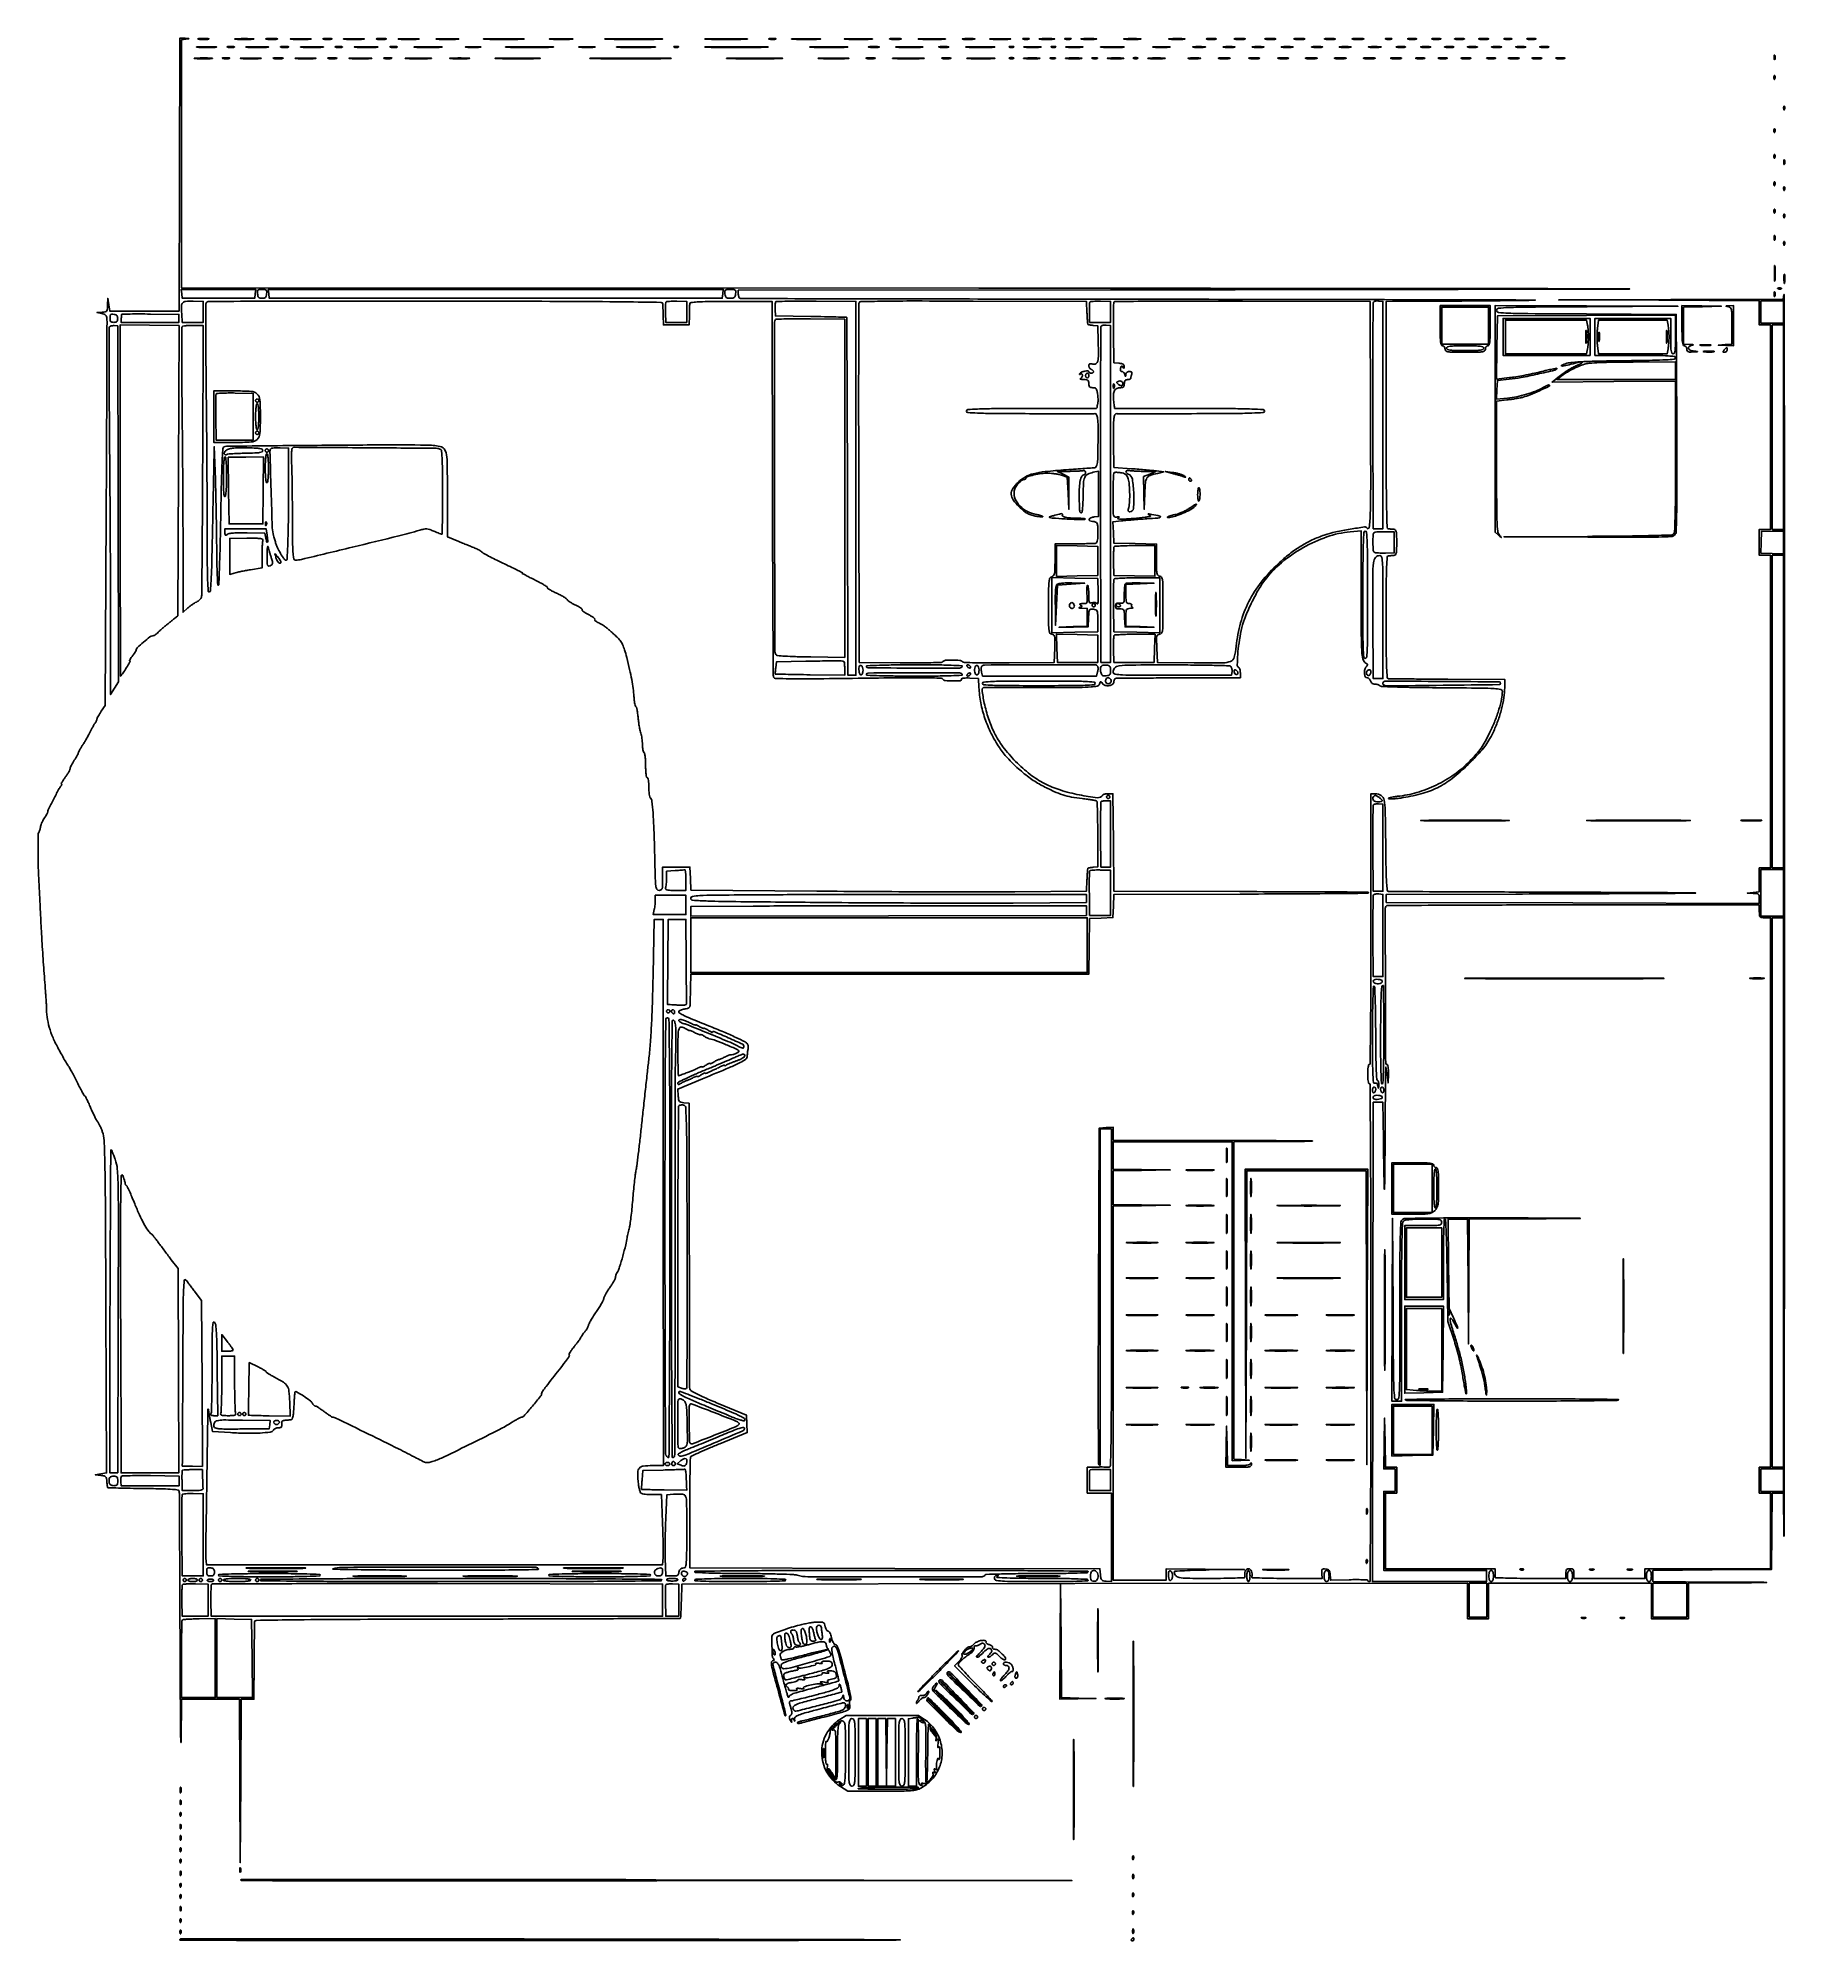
# Model space of a CAD drawing. Extents: x 22 to 1106, y 45 to 1226.
import ezdxf

# ---------------------------------------------------------------- set-up
doc = ezdxf.new("R2010")
doc.units = 0

msp = doc.modelspace()

# ---------------------------------------------------------------- linework, layer by layer
for points in [[(109.755647, 1141.25), (109.5, 1056.5), (88, 1056.5), (66.5, 1056.5), (65.891905, 1060.5), (65.283811, 1064.5), (65.141905, 1060.25, -0.015095), (64.974549, 1057.620688, -0.142575), (64.562917, 1056.581028, -0.189952), (63.708133, 1056.074286, -0.030838), (61.75, 1055.881685), (58.5, 1055.76337), (61.5, 1055.12216, -0.040516), (62.961393, 1054.683583, -0.100158), (63.897634, 1054.080578, -0.114886), (64.450486, 1053.218398, -0.063636), (64.717749, 1051.990475, -0.02261), (64.801691, 1049.992949, -0.000038), (64.687626, 1015.321224, -0.000294), (64.533759, 976.397472, -0.000182), (64.309425, 930.656243), (63.683352, 811.812487), (61.220458, 808.183209, 0.010789), (60.264834, 806.707465, 0.012856), (59.430334, 805.274557, 0.011666), (58.78974, 804.039033, 0.07747), (58.584951, 803.377848, -0.049768), (58.448185, 802.831258, -0.022766), (58.168195, 802.150417, -0.022279), (57.805563, 801.454267, -0.028566), (57.408599, 800.850882, 0.027341), (56.899214, 800.080731, 0.006238), (56.126182, 798.721822, 0.006436), (55.273558, 797.130454, 0.006225), (54.45243, 795.5, -0.011004), (53.507569, 793.66766, -0.005906), (52.265714, 791.447074, -0.005878), (50.945127, 789.211081, -0.009162), (49.75, 787.319825, 0.008527), (48.696654, 785.657614, 0.011611), (47.807812, 784.121504, 0.008598), (47.123053, 782.819402, 0.11727), (47, 782.301959, -0.116593), (46.880597, 781.796869, -0.010312), (46.265625, 780.629611, -0.01304), (45.457498, 779.255404, -0.009792), (44.5, 777.785188, 0.015658), (43.5429, 776.277196, 0.018344), (42.734375, 774.788498, 0.017536), (42.147157, 773.493721, 0.097991), (42, 772.750056, -0.111251), (41.828231, 771.987624, -0.016032), (41.093338, 770.559476, -0.017525), (40.095295, 768.903321, -0.014176), (38.91349, 767.197003, 0.010313), (37.779476, 765.586416, 0.019361), (36.941897, 764.232869, 0.018123), (36.407148, 763.203632, 0.550766), (36.535934, 763, -0.292324), (36.710671, 762.888295, -0.172952), (36.733902, 762.632812, -0.077296), (36.560828, 762.230339, -0.03228), (36.214312, 761.75, 0.050553), (34.778071, 759.597774, 0.003948), (31.587696, 753.46282, 0.002176), (28.325605, 746.99773, 0.114793), (28.004882, 745.65437, -0.10891), (27.896131, 745.174223, -0.014912), (27.428476, 744.2525, -0.016553), (26.796714, 743.18029, -0.013306), (26.049505, 742.069524, 0.028461), (25.267399, 740.827211, 0.020289), (24.530882, 739.356908, 0.02057), (23.941465, 737.892613, 0.040563), (23.618717, 736.681649, -0.015223), (23.385937, 735.588599, -0.014535), (23.083938, 734.494593, -0.014643), (22.761096, 733.544918, -0.049189), (22.472647, 732.955741, 0.137788), (22.053601, 731.496943, 0.001823), (22.032448, 721.984634, 0.005694), (22.16042, 711.995409, 0.006616), (22.515988, 702.5, 0.000101), (23.344971, 686.215489, 0.000453), (23.841099, 676.677634, 0.00076), (24.207874, 669.941411, 0.001104), (24.55359, 664, 0.001206), (25.027256, 656.460624, 0.001261), (25.530603, 649.034654, 0.001279), (26.064023, 641.716341, 0.001333), (26.627927, 634.5, -0.002497), (26.844968, 631.636714, -0.002633), (27.029313, 628.821875, -0.002516), (27.163246, 626.393499, -0.011902), (27.199851, 625, 0.033324), (27.656378, 618.402039, 0.035488), (28.985129, 612.063896, 0.032961), (31.301615, 605.587355, 0.022509), (34.733412, 598.562154, 0.002614), (36.883349, 594.669793, 0.003962), (38.797854, 591.308883, 0.001553), (40.470659, 588.446164, 0.093929), (40.861376, 588, -0.101347), (41.237566, 587.557469, -0.002241), (42.585502, 585.078658, -0.004996), (44.126879, 582.143678, -0.003345), (45.833949, 578.757134, 0.004733), (47.55248, 575.371267, 0.006998), (49.129056, 572.437706, 0.003544), (50.512031, 569.989606, 0.124617), (50.965365, 569.521406, -0.133721), (51.388702, 569.068219, -0.006263), (52.351674, 567.186317, -0.009966), (53.433394, 564.891618, -0.006963), (54.564867, 562.264272, 0.007852), (55.737093, 559.555559, 0.009039), (56.942181, 557.010388, 0.008269), (58.035719, 554.893503, 0.050758), (58.723076, 553.877475, -0.049598), (59.361838, 552.937968, -0.012278), (60.212027, 551.278393, -0.012439), (61.095616, 549.320879, -0.012176), (61.88743, 547.307979, -0.075797), (63.003377, 541.777906, -0.006856), (63.485531, 527.645825, -0.00379), (63.808103, 502.468657, -0.000335), (64.097805, 438.930504), (64.5, 335.5), (61, 334.923262), (57.5, 334.346525), (60.979713, 333.923262, -0.027983), (62.971485, 333.567004, -0.142018), (63.942464, 333.017367, -0.144982), (64.458279, 332.039973, -0.029582), (64.731213, 330.081833, 0.007104), (64.856038, 328.751458, 0.010369), (65.00688, 327.584036, 0.006188), (65.164779, 326.615524, 0.154054), (65.287994, 326.378673, 0.191896), (65.564368, 326.259793, 0.000222), (71.94105, 326.0902, 0.001959), (79.095119, 325.931163, 0.001198), (87.536493, 325.79684, -0.002057), (99.690763, 325.582561, -0.014849), (105.537108, 325.281574, -0.02466), (108.862333, 324.845345, -0.33737), (109.63465, 324, -0.02105), (109.692129, 322.789103, -0.000022), (109.832063, 296.35625, -0.000217), (109.974376, 266.804882, -0.000133), (110.117611, 232, 0.000391), (110.270845, 198.91438, 0.001124), (110.446846, 175.942187, 0.005449), (110.606947, 168.248497, 0.979072), (110.749294, 168.25), (111.032667, 195), (129.007169, 195), (146.981671, 195), (147.250206, 144.25), (147.518741, 93.5), (147.759371, 144.25), (148, 195), (152, 195), (156, 195), (156.11535, 218.25, -0.00051), (156.169303, 227.268861, -0.000774), (156.236369, 235.110938, -0.00028), (156.308434, 241.87107, -0.019579), (156.36535, 243, -0.383267), (157.400737, 243.963157, -0.000986), (178.784939, 244.290428, -0.002551), (212.335532, 244.566505, -0.000288), (288.427262, 244.760596, 0.00018), (339.032153, 244.878729, 0.000299), (381.675313, 245.019063, 0.000005), (420.356538, 245.169858, 0.197897), (420.607874, 245.27454, 0.184352), (420.715208, 245.514383, 0.000725), (420.880622, 248.533747, 0.003518), (421.039908, 251.975744, 0.00219), (421.180611, 256.013945), (421.5, 266.5), (665.25, 266.755904), (909, 267.011807), (909, 256.005904), (909, 245), (915.5, 245), (922, 245), (922, 256), (922, 267), (972.5, 267), (1023, 267), (1023, 256), (1023, 245), (1034.5, 245), (1046, 245), (1046, 255.985119), (1046, 266.970239), (1075.75, 267.250577, 0.000201), (1094.469339, 267.434492, 0.971899), (1094.47097, 267.523751, 0.010179), (1091.248191, 267.608906, 0.000076), (1064.75, 267.765457), (1024, 268), (1024, 271.487679), (1024, 274.975358), (1060.75, 275.237679), (1097.5, 275.5), (1097.768099, 299.25), (1098.036197, 323), (1101.501765, 323), (1104.967333, 323), (1105.250706, 296.25, 0.994111), (1105.366753, 296.250544, 0.000059), (1105.475257, 394.857813, 0.000126), (1105.565145, 517.909149, 0.000068), (1105.617207, 669.5, 0.000097), (1105.619177, 822.693357, 0.000164), (1105.553543, 951.192188, 0.000007), (1105.45487, 1066.737187, 0.927114), (1105.283746, 1066.75), (1104.867155, 1064), (1035.183578, 1063.757709), (965.5, 1063.515417), (1027.75, 1063.250138), (1090, 1062.98486), (1090, 1055.49243), (1090, 1048), (1093.5, 1048), (1097, 1048), (1097, 984.5), (1097, 921), (1093.5, 921), (1090, 921), (1090, 913), (1090, 905), (1093.480929, 905), (1096.961858, 905), (1096.990124, 808), (1097.018391, 711), (1093.509195, 711), (1090, 711), (1090, 703.560365), (1090, 696.120731), (1086.25, 695.728468), (1082.5, 695.336206), (1086.25, 695.168103, -0.01942), (1088.470156, 694.981991, -0.146245), (1089.42478, 694.563786, -0.184322), (1089.878708, 693.738599, -0.034604), (1090, 691.988111), (1090, 688.976222), (974.261922, 689.238111), (858.523845, 689.5), (858.511922, 692), (858.5, 694.5), (939, 694.751396, 0.000185), (972.092973, 694.866974, 0.000189), (1004.959375, 695.006311, 0.000183), (1033.510451, 695.148565, 0.000787), (1050.5, 695.266168, 0.98489), (1050.500902, 695.400284, 0.003546), (1040.08125, 695.555159, 0.000843), (1011.79, 695.727311, 0.000303), (971.5, 695.880122, -0.000111), (929.217895, 696.024226, -0.000181), (893.371875, 696.167271, -0.000015), (861.21606, 696.30819, -0.021282), (860, 696.36535, -0.352533), (859.129723, 697.204826, -0.016019), (858.715549, 701.620809, -0.011391), (858.421279, 709.220746, -0.001487), (858.211563, 725.417863, 0.002297), (857.902531, 746.630812, 0.045744), (857.187246, 753.072667, 0.196696), (855.321481, 755.856582, 0.146116), (851.75, 756.968197), (849, 757), (849, 673, -0.000788), (848.941954, 636.14643, -0.002189), (848.747024, 610.25, -0.00027), (848.488576, 589.482274, -0.410416), (848, 589, 0.339565), (847.604992, 588.696775, 0.024068), (847.291667, 587.25, 0.025878), (847.071434, 585.316313, 0.015416), (847, 583, 0.015416), (847.071434, 580.683687, 0.025878), (847.291667, 578.75, 0.024068), (847.604992, 577.303225, 0.339565), (848, 577, -0.412224), (848.493672, 576.509673, -0.000082), (848.748382, 538.125, -0.001195), (848.942431, 490.584451, -0.000423), (849, 422.5, -0.000423), (848.942431, 354.415549, -0.001195), (848.748382, 306.875, -0.000082), (848.493672, 268.490327, -0.412224), (848, 268, -0.073405), (847.618037, 268.05638, -0.088064), (847.294327, 268.220312, -0.100861), (847.0783, 268.463996, -0.132489), (847.001965, 268.75, 0.398906), (846.724062, 269.044444, 0.004161), (843.644563, 269.188802, 0.010249), (839.953963, 269.25533, 0.006145), (835.569753, 269.190603), (824.135577, 268.881206), (823.817788, 272.190603, 0.031015), (823.542273, 273.922702, 0.113914), (823.065988, 274.917297, 0.139853), (822.262732, 275.490069, 0.056466), (820.939357, 275.79815, 0.035751), (819.499006, 275.862203, 0.212285), (818.835118, 275.545275, 0.17315), (818.547991, 274.791944, 0.022595), (818.589743, 273.04815), (818.800772, 270), (796.900386, 270, -0.00321), (788.510815, 270.053864, -0.005395), (781.468025, 270.220313, -0.001183), (775.369076, 270.444762, -0.449048), (775.118421, 270.75, 0.044284), (775.266316, 272.918626, 0.091028), (774.92609, 274.580174, 0.134109), (774.140576, 275.613135, 0.164976), (773, 276, 0.164976), (771.859424, 275.613135, 0.134109), (771.07391, 274.580174, 0.091028), (770.733684, 272.918626, 0.044284), (770.881579, 270.75, -0.448733), (770.631268, 270.444855, -0.00124), (764.681017, 270.220312, -0.005523), (757.802005, 270.053863, -0.003286), (749.606989, 270, -0.002569), (734.902724, 270.075538, -0.041904), (729.995805, 270.538321, -0.172927), (727.847592, 271.769053, -0.178889), (727, 274.062285, -0.396372), (727.348127, 274.432433, -0.001674), (733.381022, 274.782426, -0.006456), (740.399692, 275.075196, -0.00386), (748.75, 275.251044), (770.5, 275.541092), (746.25, 275.770546), (722, 276), (722, 272.5), (722, 269), (705.5, 269), (689, 269), (689, 384.976926), (689, 500.953851), (706.75, 501.251524), (724.5, 501.549197), (706.75, 501.774599), (689, 502), (689, 512.476926), (689, 522.953851), (706.75, 523.251524), (724.5, 523.549197), (706.75, 523.774599), (689, 524), (689, 532.5), (689, 541), (726, 541), (763, 541), (763, 442), (763, 343), (768.25, 343.180248), (773.5, 343.360496), (768.75, 343.735039), (764, 344.109582), (764, 442.543938), (764, 540.978294), (806.25, 541.250294, 0.00667), (812.66382, 541.377156, 0.9769), (812.6625, 541.512557, 0.002252), (797.322438, 541.652435, 0.000405), (768.75, 541.761147), (689, 542), (689, 546.057498), (689, 550.114996), (684.75, 549.807498), (680.5, 549.5), (680, 445.654179, 0.000668), (679.861162, 405.755582, 0.001095), (679.862689, 371.974028, 0.000089), (679.935831, 341.675291, 0.14201), (680.234687, 340.654179, 0.035343), (680.572535, 340.198054, 0.334189), (680.795787, 340.148697, 0.261161), (680.949546, 340.358509, 0.026312), (680.993819, 341, 0.004055), (681.003739, 342.212243, 0.000003), (681.005737, 372.389063, 0.000037), (681.005283, 406.056165, 0.000022), (681.000067, 445.75), (680.981871, 549), (684.490935, 549), (688, 549), (688, 443.937142, -0.000291), (687.961787, 378.285117, -0.00388), (687.746259, 354.133644, -0.00332), (687.41833, 340.076442, -0.435287), (686.25, 339.052296, 0.019794), (685.237458, 339.11494, 0.003456), (683.325, 339.144191, 0.003747), (681.079729, 339.14618, 0.003354), (678.75, 339.115154), (673, 339), (673, 331), (673, 323), (680.5, 323), (688, 323), (688, 295.512137), (688, 268.024274), (684.75, 268.282572, -0.032469), (682.874614, 268.554942, -0.159428), (681.960962, 269.084557, -0.139576), (681.471351, 270.093214, -0.022878), (681.189862, 272.266624), (680.879724, 275.992379), (553.689862, 276.246189), (426.5, 276.5), (426.376354, 310.5, -0.002334), (426.389876, 323.610512, -0.003714), (426.53711, 334.826044, -0.000886), (426.75586, 344.622587, -0.162731), (427.097241, 345.567385, -0.118676), (427.86817, 346.172139, -0.002109), (432.700779, 348.357681, -0.005156), (438.393646, 350.833295, -0.0034), (444.987171, 353.567385), (462.032567, 360.5), (461.766283, 365.917099), (461.5, 371.334199), (444, 378.622332, -0.00408), (435.471856, 382.255943, -0.01612), (430.319646, 384.701526, -0.01923), (427.073025, 386.53408, -0.239047), (426.356299, 387.705233, -0.019247), (426.296635, 389.145364, -0.000031), (426.223585, 414.730738, -0.000244), (426.157404, 443.440277, -0.000151), (426.106299, 477.186642), (426, 564.873283), (422.75, 565.186642, -0.033707), (420.847381, 565.500541, -0.167309), (419.943521, 566.070301, -0.133188), (419.470843, 567.15196, -0.018533), (419.199538, 569.606014), (418.899075, 573.712028), (434.199538, 580.041051, 0.001686), (451.050152, 587.077942, 0.018185), (457.748354, 590.193183, 0.046952), (461.075539, 592.304876, 0.223166), (462.07431, 594.259956, -0.011344), (462.130426, 595.263712, -0.007152), (462.23925, 596.432518, -0.00718), (462.379274, 597.57928, -0.013081), (462.531458, 598.51032, 0.039018), (462.625858, 599.363591, 0.033718), (462.594112, 600.264553, 0.03517), (462.451644, 601.080116, 0.078294), (462.207148, 601.659177, 0.138878), (460.823863, 602.919741, 0.006093), (454.89849, 605.788142, 0.00931), (447.351898, 609.15853, 0.005117), (438, 613.015561, -0.001982), (426.836865, 617.537911, -0.017775), (422.022022, 619.713657, -0.045858), (419.757422, 621.107138, -0.456483), (419.687626, 622.087626, -0.086053), (420.273317, 622.500224, -0.028548), (421.250551, 622.896165, -0.027451), (422.404476, 623.21923, -0.027976), (423.579591, 623.411468, 0.04048), (424.888965, 623.659394, 0.09224), (425.790606, 624.097172, 0.120145), (426.330294, 624.743555, 0.101024), (426.556048, 625.608975, 0.006355), (426.604563, 626.788737, 0.000687), (426.678227, 629.514824, 0.000844), (426.755999, 632.761051, 0.00068), (426.82895, 636.25), (427, 645), (550.476386, 645), (673.952772, 645), (674.226386, 662.25), (674.5, 679.5), (681.707057, 679.792943), (688.914114, 680.085886), (689.207057, 687.292943), (689.5, 694.5), (767.945945, 694.731982, 0.00052), (798.098131, 694.852528, 0.000851), (823.658023, 695.024796, 0.000076), (846.558754, 695.221602, 0.096788), (847.445945, 695.403034, 0.808713), (847.366673, 695.829081, 0.004017), (839.896172, 695.969088, 0.001839), (824.995506, 696.073812, 0.000065), (767.5, 696.25896), (689.5, 696.5), (689.235337, 726.75), (688.970674, 757), (686.044354, 757, 0.026418), (684.886222, 756.938765, 0.033055), (683.826163, 756.754904, 0.03496), (682.987588, 756.4884, 0.161282), (682.602366, 756.165632, -0.291747), (679.240931, 754.544008, -0.01923), (668.112535, 756.30233, -0.026869), (656.200962, 759.329765, -0.043055), (646.5, 763.302347, -0.047577), (637.596459, 769.006872, -0.03202), (628.583162, 777.05536, -0.032108), (620.712054, 786.145063, -0.049496), (615.276123, 795, -0.032377), (611.740718, 803.676576, -0.027422), (609.123955, 813.2295, -0.022744), (607.741448, 821.428162, -0.489703), (609.25, 822.925354, 0.031836), (610.232688, 822.860913, 0.000153), (620.32083, 822.84552, 0.00071), (631.797682, 822.847814, 0.000449), (645.182612, 822.881517, 0.000829), (667.868951, 822.996639, 0.013773), (675.411872, 823.255288, 0.042058), (679.156651, 823.805515, 0.264285), (680.521905, 825.069015, -0.015966), (680.946482, 826.272111, -0.250355), (681.266471, 826.546584, -0.277348), (681.648696, 826.418756, -0.0189), (682.388606, 825.483228, 0.165714), (684.126472, 824.266059, 0.106539), (686.604433, 824.091666, 0.121704), (688.703498, 824.940379, 0.240573), (689.5, 826.5, -0.072361), (689.612661, 827.274388, -0.081074), (689.940625, 827.952054, -0.091008), (690.427532, 828.430612, -0.127105), (691, 828.63465, -0.020673), (692.170563, 828.691098, -0.000119), (703.148438, 828.763631, -0.000506), (715.671626, 828.830714, -0.000322), (730.25, 828.88465), (768, 829), (768, 831.940983, 0.035231), (767.916979, 833.117754, 0.039843), (767.669369, 834.222393, 0.043674), (767.307635, 835.108837, 0.136459), (766.874448, 835.577595, -0.267354), (766.072608, 837.063904, -0.010989), (766.385782, 843.355979, -0.017748), (767.17265, 850.667901, -0.015258), (768.505712, 858.287026, -0.039967), (770.557426, 865.326167, -0.018972), (774.250613, 874.026291, -0.018925), (778.71057, 882.651324, -0.031063), (783.194057, 889.536867, -0.059063), (793.425779, 900.360901, -0.044928), (806.853737, 909.66099, -0.044966), (821.711812, 916.404659, -0.059515), (836.207317, 919.605184), (842.914633, 920.267444), (842.977419, 879.930315, 0.001093), (843.079053, 852.768107, 0.019297), (843.469922, 843.993575, 0.070309), (844.441628, 839.718377, 0.211568), (846.5, 837.641256, -0.162721), (846.810681, 837.381922, -0.176105), (846.890311, 836.996981, -0.108925), (846.701521, 836.497906, -0.04444), (846.25, 835.925, 0.124415), (845.249049, 834.130158, 0.077842), (844.993646, 831.724969, 0.094241), (845.479383, 829.718414, 0.294432), (846.59362, 829, -0.114309), (847.241886, 828.849832, -0.075597), (847.872748, 828.4125, -0.069688), (848.391003, 827.764455, -0.070024), (848.710251, 827, 0.08173), (849.076949, 826.176376, 0.088329), (849.680637, 825.53889, 0.086162), (850.48088, 825.137895, 0.073286), (851.416631, 825, -0.040037), (852.325015, 824.927145, -0.035482), (853.248748, 824.709888, -0.037212), (854.05426, 824.391587, -0.083868), (854.587616, 824.012384, 0.189149), (855.612571, 823.565056, 0.001285), (865.428763, 823.220686, 0.00435), (877.443809, 822.934705, 0.002023), (893.037616, 822.762384, -0.000758), (917.417886, 822.554679, -0.012553), (925.533953, 822.269374, -0.036595), (929.519863, 821.734473, -0.348397), (930.546515, 820.5, -0.058643), (930.110504, 815.870228, -0.020901), (928.446467, 809.429883, -0.019859), (925.953036, 802.252463, -0.018726), (922.853601, 795.150762, -0.012312), (919.916556, 789.419807, -0.028101), (917.35946, 785.289953, -0.028861), (914.398384, 781.539276, -0.013682), (910.183779, 777.045593, -0.043532), (900.557983, 768.887361, -0.041248), (889.496115, 762.352336, -0.041549), (877.596513, 757.762844, -0.045771), (865.480669, 755.387774, 0.011529), (863.014544, 755.07751, 0.024729), (861.135123, 754.701116, 0.039971), (860.017382, 754.322001, 0.606629), (859.993997, 754.00371, 0.144402), (860.801587, 753.783023, 0.010531), (863.12962, 753.878824, 0.014016), (865.945117, 754.133526, 0.010131), (869.066471, 754.568649, 0.030667), (881.475978, 757.344764, 0.050794), (891.42082, 761.350341, 0.04908), (900.583767, 767.386173, 0.026563), (910.620819, 776.435221, 0.008039), (916.169856, 782.181646, 0.025342), (919.624799, 786.273745, 0.031762), (922.214039, 790.166072, 0.019497), (924.780578, 795.042158, 0.024226), (927.757828, 802.141856, 0.023872), (930.050777, 809.530868, 0.025056), (931.517949, 816.656624, 0.038258), (932, 822.947405), (932, 828), (896.75, 828.11535, -0.000344), (883.130192, 828.169288, -0.000539), (871.414062, 828.236369, -0.000135), (861.165728, 828.308845, -0.020549), (860, 828.36535, -0.365193), (859.110352, 829.262895, -0.010344), (858.760754, 835.082368, -0.008759), (858.546159, 844.926145, -0.00107), (858.5, 866.5, -0.00107), (858.546159, 888.073855, -0.008759), (858.760754, 897.917632, -0.010344), (859.110352, 903.737105, -0.365193), (860, 904.63465, -0.002098), (860.699812, 904.694511, -0.001091), (861.573438, 904.763631, -0.001085), (862.470776, 904.830699, -0.001654), (863.25, 904.88465, 0.198072), (864.157296, 905.330673, 0.128303), (864.691708, 906.389015, 0.046882), (864.943784, 908.50278, 0.00625), (865, 913, 0.00625), (864.943784, 917.49722, 0.046882), (864.691708, 919.610985, 0.128303), (864.157296, 920.669327, 0.198072), (863.25, 921.11535, -0.001654), (862.470776, 921.169301, -0.001085), (861.573438, 921.236369, -0.001091), (860.699812, 921.305489, -0.002098), (860, 921.36535, -0.378333), (859.066585, 922.351584, -0.003319), (858.755797, 933.49948, -0.004758), (858.544509, 951.532277, -0.00055), (858.5, 992), (858.5, 1062.5), (897.5, 1062.752797, 0.000418), (913.494541, 1062.869844, 0.000433), (929.303125, 1063.012433, 0.000417), (942.989785, 1063.159145, 0.001871), (951, 1063.281673, 0.989098), (950.999038, 1063.400752, 0.000079), (886.921875, 1063.575492, 0.0002), (808.540318, 1063.745449, 0.00011), (712.5, 1063.894225, -0.000049), (615.384599, 1064.032922, -0.000081), (533.378125, 1064.171414, -0.000003), (459.229601, 1064.309124, -0.021919), (458, 1064.36535, -0.141645), (457.395107, 1064.600623, -0.100554), (456.913465, 1065.151993, -0.079201), (456.603366, 1065.977107, -0.050398), (456.5, 1067), (456.5, 1069.5), (687.5, 1069.750512, 0.00006), (782.612502, 1069.865124, 0.000061), (877.375, 1070.002288, 0.000059), (959.882186, 1070.141553, 0.000248), (1009.5, 1070.255839, 0.997535), (1009.499962, 1070.370954, 0.000225), (928.435937, 1070.507675, 0.000129), (789.628224, 1070.643574, 0.000057), (605.75, 1070.755327), (111, 1071), (111, 1147.933578), (111, 1224.867155), (113.75, 1225.283746, 0.001423), (115.563568, 1225.56376, 0.590063), (115.598627, 1225.660223, 0.203632), (115.421061, 1225.746318, 0.000886), (113.255647, 1225.850168), (110.011295, 1226)], [(121.286513, 1220.259922, 0.009604), (123.881008, 1220.147631, 0.006105), (126.904699, 1220.11184, 0.006131), (129.873938, 1220.149357, 0.011299), (132.286513, 1220.264024, 0.099936), (132.763171, 1220.395585, 0.764402), (132.737288, 1220.521315, 0.012902), (130.449157, 1220.605233, 0.002807), (126.5, 1220.625933, 0.002694), (122.559407, 1220.603228, 0.014736), (120.431038, 1220.516725, 0.85479), (120.42035, 1220.392998, 0.045022)], [(121.767909, 1225.275269, 0.018638), (123.218327, 1225.150328, 0.01259), (124.878422, 1225.111345, 0.012695), (126.487453, 1225.154945, 0.024559), (127.767909, 1225.285474, 0.212532), (128.000181, 1225.434198, 0.556092), (127.934948, 1225.575472, 0.025342), (126.655786, 1225.668409, 0.005888), (124.5, 1225.690131, 0.005499), (122.352754, 1225.662864, 0.031761), (121.222448, 1225.564056, 0.756877), (121.205163, 1225.425738, 0.069146)], [(139.761659, 1220.292739, 0.028254), (140.754739, 1220.159391, 0.020511), (141.869594, 1220.119272, 0.020826), (142.934218, 1220.169017, 0.041951), (143.761659, 1220.31292, 0.285845), (143.916221, 1220.476221, 0.417468), (143.814362, 1220.62839, 0.038992), (142.938425, 1220.726931, 0.009782), (141.5, 1220.747817, 0.008901), (140.071102, 1220.715166, 0.053901), (139.339362, 1220.605813, 0.67161), (139.319562, 1220.45659, 0.082665)], [(144.75, 1225.262758, 0.01099), (147.140095, 1225.148271, 0.006471), (150, 1225.111256, 0.006471), (152.859905, 1225.148271, 0.01099), (155.25, 1225.262758, 0.067956), (155.890618, 1225.396322, 0.813012), (155.873437, 1225.522148, 0.014551), (153.764623, 1225.608117, 0.002911), (150, 1225.630035, 0.002911), (146.235377, 1225.608117, 0.014551), (144.126563, 1225.522148, 0.813012), (144.109382, 1225.396322, 0.067956)], [(151.75, 1220.259603, 0.008933), (154.595295, 1220.148924, 0.005253), (158, 1220.11315, 0.005253), (161.404705, 1220.148924, 0.008933), (164.25, 1220.259603, 0.05623), (165.005917, 1220.388651, 0.84375), (164.992188, 1220.510348, 0.011824), (162.481976, 1220.593461, 0.002363), (158, 1220.614641, 0.002363), (153.518024, 1220.593461, 0.011824), (151.007812, 1220.510348, 0.84375), (150.994083, 1220.388651, 0.05623)], [(163.75, 1225.276604, 0.019375), (165.229765, 1225.150935, 0.011494), (167, 1225.110234, 0.011494), (168.770235, 1225.150935, 0.019375), (170.25, 1225.276604, 0.108536), (170.666199, 1225.423685, 0.707215), (170.635937, 1225.56145, 0.025693), (169.329566, 1225.655793, 0.005179), (167, 1225.679926, 0.005179), (164.670434, 1225.655793, 0.025693), (163.364063, 1225.56145, 0.707215), (163.333801, 1225.423685, 0.108536)], [(172.75, 1220.294267, 0.029693), (173.774707, 1220.159351, 0.017887), (175, 1220.115502, 0.017887), (176.225293, 1220.159351, 0.029693), (177.25, 1220.294267, 0.142433), (177.560023, 1220.453014, 0.611425), (177.517188, 1220.600334, 0.039503), (176.61149, 1220.701569, 0.008087), (175, 1220.727636, 0.008087), (173.38851, 1220.701569, 0.039503), (172.482812, 1220.600334, 0.611425), (172.439977, 1220.453014, 0.142433)], [(179.25, 1225.261012, 0.009864), (181.867693, 1225.148534, 0.005804), (185, 1225.112174, 0.005804), (188.132307, 1225.148534, 0.009864), (190.75, 1225.261012, 0.061613), (191.448108, 1225.39219, 0.829596), (191.432812, 1225.51584, 0.013058), (189.123307, 1225.600303, 0.002611), (185, 1225.621831, 0.002611), (180.876693, 1225.600303, 0.013058), (178.567188, 1225.51584, 0.829596), (178.551892, 1225.39219, 0.061613)], [(185.75, 1220.259603, 0.008933), (188.595295, 1220.148924, 0.005253), (192, 1220.11315, 0.005253), (195.404705, 1220.148924, 0.008933), (198.25, 1220.259603, 0.05623), (199.005917, 1220.388651, 0.84375), (198.992188, 1220.510348, 0.011824), (196.481976, 1220.593461, 0.002363), (192, 1220.614641, 0.002363), (187.518024, 1220.593461, 0.011824), (185.007812, 1220.510348, 0.84375), (184.994083, 1220.388651, 0.05623)], [(199.26375, 1225.282419, 0.022548), (200.485188, 1225.153707, 0.015659), (201.872547, 1225.114038, 0.015827), (203.209518, 1225.160023, 0.031163), (204.26375, 1225.296069, 0.248898), (204.455688, 1225.450815, 0.49082), (204.374351, 1225.596853, 0.030832), (203.29708, 1225.692368, 0.00738), (201.5, 1225.713986, 0.006817), (199.711719, 1225.684722, 0.040183), (198.780601, 1225.581582, 0.720633), (198.761725, 1225.438612, 0.075924)], [(206.761659, 1220.292739, 0.028254), (207.754739, 1220.159391, 0.020511), (208.869594, 1220.119272, 0.020826), (209.934218, 1220.169017, 0.041951), (210.761659, 1220.31292, 0.285845), (210.916221, 1220.476221, 0.417468), (210.814362, 1220.62839, 0.038992), (209.938425, 1220.726931, 0.009782), (208.5, 1220.747817, 0.008901), (207.071102, 1220.715166, 0.053901), (206.339362, 1220.605813, 0.67161), (206.319562, 1220.45659, 0.082665)], [(212.25, 1225.261012, 0.009864), (214.867693, 1225.148534, 0.005804), (218, 1225.112174, 0.005804), (221.132307, 1225.148534, 0.009864), (223.75, 1225.261012, 0.061613), (224.448108, 1225.39219, 0.829596), (224.432812, 1225.51584, 0.013058), (222.123307, 1225.600303, 0.002611), (218, 1225.621831, 0.002611), (213.876693, 1225.600303, 0.013058), (211.567188, 1225.51584, 0.829596), (211.551892, 1225.39219, 0.061613)], [(219.291588, 1220.257502, 0.00796), (222.342947, 1220.148573, 0.005002), (225.911868, 1220.11374, 0.005021), (229.425385, 1220.14988, 0.009156), (232.291588, 1220.260682, 0.078783), (232.877154, 1220.38806, 0.808064), (232.857529, 1220.509731, 0.010669), (230.166435, 1220.591202, 0.002293), (225.5, 1220.61146, 0.002213), (220.842228, 1220.589703, 0.011964), (218.313779, 1220.506173, 0.875674), (218.304715, 1220.386221, 0.039068)], [(232.25, 1225.283746, 0.023547), (233.502218, 1225.153981, 0.014044), (235, 1225.111902, 0.014044), (236.497782, 1225.153981, 0.023547), (237.75, 1225.283746, 0.124239), (238.112409, 1225.435926, 0.664672), (238.076562, 1225.577962, 0.03126), (236.97062, 1225.675363, 0.006336), (235, 1225.700336, 0.006336), (233.02938, 1225.675363, 0.03126), (231.923438, 1225.577962, 0.664672), (231.887591, 1225.435926, 0.124239)], [(240.761659, 1220.292739, 0.028254), (241.754739, 1220.159391, 0.020511), (242.869594, 1220.119272, 0.020826), (243.934218, 1220.169017, 0.041951), (244.761659, 1220.31292, 0.285845), (244.916221, 1220.476221, 0.417468), (244.814362, 1220.62839, 0.038992), (243.938425, 1220.726931, 0.009782), (242.5, 1220.747817, 0.008901), (241.071102, 1220.715166, 0.053901), (240.339362, 1220.605813, 0.67161), (240.319562, 1220.45659, 0.082665)], [(246.25, 1225.261012, 0.009864), (248.867693, 1225.148534, 0.005804), (252, 1225.112174, 0.005804), (255.132307, 1225.148534, 0.009864), (257.75, 1225.261012, 0.061613), (258.448108, 1225.39219, 0.829596), (258.432813, 1225.51584, 0.013058), (256.123307, 1225.600303, 0.002611), (252, 1225.621831, 0.002611), (247.876693, 1225.600303, 0.013058), (245.567188, 1225.51584, 0.829596), (245.551892, 1225.39219, 0.061613)], [(256.25, 1220.256692, 0.006921), (259.778111, 1220.150439, 0.004066), (264, 1220.116103, 0.004066), (268.221889, 1220.150439, 0.006921), (271.75, 1220.256692, 0.044194), (272.680663, 1220.380523, 0.875756), (272.670312, 1220.497396, 0.009159), (269.557921, 1220.577187, 0.001828), (264, 1220.597512, 0.001828), (258.442079, 1220.577187, 0.009159), (255.329688, 1220.497396, 0.875756), (255.319337, 1220.380523, 0.044194)], [(269.75, 1225.259603, 0.008933), (272.595295, 1225.148924, 0.005253), (276, 1225.11315, 0.005253), (279.404705, 1225.148924, 0.008933), (282.25, 1225.259603, 0.05623), (283.005917, 1225.388651, 0.84375), (282.992188, 1225.510348, 0.011824), (280.481976, 1225.593461, 0.002363), (276, 1225.614641, 0.002363), (271.518024, 1225.593461, 0.011824), (269.007812, 1225.510348, 0.84375), (268.994083, 1225.388651, 0.05623)], [(287.75, 1220.267795, 0.014123), (289.684912, 1220.148488, 0.008335), (292, 1220.109894, 0.008335), (294.315088, 1220.148488, 0.014123), (296.25, 1220.267795, 0.084525), (296.776995, 1220.407127, 0.76997), (296.754687, 1220.538141, 0.018707), (295.047184, 1220.627723, 0.003751), (292, 1220.650586, 0.003751), (288.952816, 1220.627723, 0.018707), (287.245313, 1220.538141, 0.76997), (287.223005, 1220.407127, 0.084525)], [(299.75, 1225.253493, 0.004465), (304.871383, 1225.15404, 0.002621), (311, 1225.121907, 0.002621), (317.128617, 1225.15404, 0.004465), (322.25, 1225.253493, 0.028886), (323.592265, 1225.369353, 0.917402), (323.585938, 1225.478783, 0.005908), (319.068294, 1225.55347, 0.001179), (311, 1225.572488, 0.001179), (302.931706, 1225.55347, 0.005908), (298.414062, 1225.478783, 0.917402), (298.407735, 1225.369353, 0.028886)], [(313.75, 1220.252604, 0.003693), (319.781833, 1220.15575, 0.002168), (327, 1220.124459, 0.002168), (334.218167, 1220.15575, 0.003693), (340.25, 1220.252604, 0.023959), (341.828547, 1220.365425, 0.931079), (341.823438, 1220.472003, 0.004886), (336.502749, 1220.544739, 0.000974), (327, 1220.563258, 0.000974), (317.497251, 1220.544739, 0.004886), (312.176562, 1220.472003, 0.931079), (312.171453, 1220.365425, 0.023959)], [(340.291588, 1225.257502, 0.00796), (343.342947, 1225.148573, 0.005002), (346.911868, 1225.11374, 0.005021), (350.425385, 1225.14988, 0.009156), (353.291588, 1225.260682, 0.078783), (353.877154, 1225.38806, 0.808064), (353.857529, 1225.509731, 0.010669), (351.166435, 1225.591202, 0.002293), (346.5, 1225.61146, 0.002213), (341.842228, 1225.589703, 0.011964), (339.313779, 1225.506173, 0.875674), (339.304715, 1225.386221, 0.039068)], [(358.280173, 1220.263728, 0.012009), (360.417397, 1220.147278, 0.007758), (362.895745, 1220.110349, 0.007799), (365.320819, 1220.14967, 0.014578), (367.280173, 1220.269269, 0.131812), (367.652585, 1220.406153, 0.702197), (367.616676, 1220.536946, 0.016184), (365.731847, 1220.623869, 0.003584), (362.5, 1220.645045, 0.003413), (359.276628, 1220.621056, 0.018965), (357.547926, 1220.530747, 0.826233), (357.53509, 1220.402311, 0.052772)], [(375.812975, 1225.251492, 0.002884), (383.195907, 1225.157578, 0.001743), (391.942077, 1225.12728, 0.001746), (400.628793, 1225.157815, 0.003066), (407.812975, 1225.25222, 0.022801), (409.49672, 1225.361594, 0.937517), (409.491936, 1225.465552, 0.003837), (402.98008, 1225.535972, 0.00079), (391.5, 1225.553858, 0.000778), (380.029126, 1225.535744, 0.004034), (373.691936, 1225.464738, 0.949204), (373.688544, 1225.361457, 0.016615)], [(382.25, 1220.253787, 0.004709), (387.143771, 1220.153569, 0.002765), (393, 1220.121189, 0.002765), (398.856229, 1220.153569, 0.004709), (403.75, 1220.253787, 0.030429), (405.033279, 1220.370542, 0.913149), (405.026563, 1220.480811, 0.006231), (400.709677, 1220.556073, 0.001243), (393, 1220.575237, 0.001243), (385.290323, 1220.556073, 0.006231), (380.973437, 1220.480811, 0.913149), (380.966721, 1220.370542, 0.030429)], [(416.75, 1220.337719, 0.057986), (417.320008, 1220.181385, 0.037979), (418, 1220.12966, 0.037979), (418.679992, 1220.181385, 0.057986), (419.25, 1220.337719, 0.174857), (419.459382, 1220.525001, 0.447206), (419.398438, 1220.693942, 0.078554), (418.89144, 1220.810911, 0.017491), (418, 1220.842105, 0.017491), (417.10856, 1220.810911, 0.078554), (416.601562, 1220.693942, 0.447206), (416.540618, 1220.525001, 0.174857)], [(437.685495, 1220.251884, 0.002762), (445.552043, 1220.158681, 0.001577), (455.055762, 1220.128546, 0.001574), (464.619224, 1220.158487, 0.002611), (472.685495, 1220.251262, 0.015191), (474.988807, 1220.359836, 0.953663), (474.985739, 1220.461862, 0.003635), (468.046645, 1220.531953, 0.000703), (455.5, 1220.54982, 0.000713), (442.944106, 1220.532133, 0.003472), (435.829489, 1220.462558, 0.943916), (435.825282, 1220.359917, 0.020323)], [(437.25, 1225.253232, 0.004245), (442.598995, 1225.154493, 0.002492), (449, 1225.122592, 0.002492), (455.401005, 1225.154493, 0.004245), (460.75, 1225.253232, 0.027484), (462.151289, 1225.368256, 0.921279), (462.145312, 1225.476903, 0.005617), (457.42691, 1225.551054, 0.00112), (449, 1225.569935, 0.00112), (440.57309, 1225.551054, 0.005617), (435.854688, 1225.476903, 0.921279), (435.848711, 1225.368256, 0.027484)], [(475.761659, 1225.292739, 0.028254), (476.754739, 1225.159391, 0.020511), (477.869594, 1225.119272, 0.020826), (478.934218, 1225.169017, 0.041951), (479.761659, 1225.31292, 0.285845), (479.916221, 1225.476221, 0.417468), (479.814362, 1225.62839, 0.038992), (478.938425, 1225.726931, 0.009782), (477.5, 1225.747817, 0.008901), (476.071102, 1225.715166, 0.053901), (475.339362, 1225.605813, 0.67161), (475.319562, 1225.45659, 0.082665)], [(490.797482, 1225.255245, 0.006295), (494.533582, 1225.150299, 0.003909), (498.920193, 1225.116635, 0.003921), (503.250287, 1225.151213, 0.00707), (506.797482, 1225.257546, 0.058571), (507.55133, 1225.380065, 0.852078), (507.537385, 1225.496971, 0.008418), (504.242314, 1225.575527, 0.001786), (498.5, 1225.59521, 0.001734), (492.766482, 1225.574501, 0.009257), (489.637385, 1225.494396, 0.898123), (489.630083, 1225.378893, 0.032437)], [(502.304351, 1220.253235, 0.004628), (507.180739, 1220.153072, 0.002838), (512.929896, 1220.120846, 0.002845), (518.621237, 1220.153628, 0.005067), (523.304351, 1220.25472, 0.04002), (524.345305, 1220.371496, 0.894956), (524.336278, 1220.482745, 0.006174), (520.035393, 1220.557784, 0.001292), (512.5, 1220.576721, 0.001263), (504.973577, 1220.557184, 0.006649), (500.842528, 1220.481085, 0.92213), (500.837095, 1220.370896, 0.025118)], [(523.25, 1225.256692, 0.006921), (526.778111, 1225.150439, 0.004066), (531, 1225.116103, 0.004066), (535.221889, 1225.150439, 0.006921), (538.75, 1225.256692, 0.044194), (539.680663, 1225.380523, 0.875756), (539.670313, 1225.497396, 0.009159), (536.557921, 1225.577187, 0.001828), (531, 1225.597512, 0.001828), (525.442079, 1225.577187, 0.009159), (522.329687, 1225.497396, 0.875756), (522.319337, 1225.380523, 0.044194)], [(537.767909, 1220.275269, 0.018638), (539.218327, 1220.150328, 0.01259), (540.878422, 1220.111345, 0.012695), (542.487453, 1220.154945, 0.024559), (543.767909, 1220.285474, 0.212532), (544.000181, 1220.434198, 0.556092), (543.934948, 1220.575472, 0.025342), (542.655786, 1220.668409, 0.005888), (540.5, 1220.690131, 0.005499), (538.352754, 1220.662864, 0.031761), (537.222448, 1220.564056, 0.756877), (537.205163, 1220.425738, 0.069146)], [(550.75, 1225.276604, 0.019375), (552.229765, 1225.150935, 0.011494), (554, 1225.110234, 0.011494), (555.770235, 1225.150935, 0.019375), (557.25, 1225.276604, 0.108536), (557.666199, 1225.423685, 0.707215), (557.635938, 1225.56145, 0.025693), (556.329566, 1225.655793, 0.005179), (554, 1225.679926, 0.005179), (551.670434, 1225.655793, 0.025693), (550.364062, 1225.56145, 0.707215), (550.333801, 1225.423685, 0.108536)], [(555.295706, 1220.255869, 0.006772), (558.80362, 1220.149712, 0.00422), (562.917685, 1220.115689, 0.004233), (566.975569, 1220.150736, 0.007659), (570.295706, 1220.258416, 0.064206), (570.992986, 1220.382403, 0.83955), (570.977489, 1220.500752, 0.009062), (567.883691, 1220.580195, 0.00193), (562.5, 1220.600059, 0.00187), (557.125063, 1220.579038, 0.010022), (554.196239, 1220.497902, 0.891547), (554.18842, 1220.38105, 0.034402)], [(569.295706, 1225.255869, 0.006772), (572.80362, 1225.149712, 0.00422), (576.917685, 1225.115689, 0.004233), (580.975569, 1225.150736, 0.007659), (584.295706, 1225.258416, 0.064206), (584.992986, 1225.382403, 0.83955), (584.977489, 1225.500752, 0.009062), (581.883691, 1225.580195, 0.00193), (576.5, 1225.600059, 0.00187), (571.125063, 1225.579038, 0.010022), (568.196239, 1225.497902, 0.891547), (568.18842, 1225.38105, 0.034402)], [(581.25, 1220.283746, 0.023547), (582.502218, 1220.153981, 0.014044), (584, 1220.111902, 0.014044), (585.497782, 1220.153981, 0.023547), (586.75, 1220.283746, 0.124239), (587.112409, 1220.435926, 0.664672), (587.076563, 1220.577962, 0.03126), (585.97062, 1220.675363, 0.006336), (584, 1220.700336, 0.006336), (582.02938, 1220.675363, 0.03126), (580.923437, 1220.577962, 0.664672), (580.887591, 1220.435926, 0.124239)], [(595.727696, 1225.278268, 0.02012), (597.234338, 1225.152063, 0.010546), (599.11537, 1225.110215, 0.010474), (601.048239, 1225.148479, 0.015806), (602.727696, 1225.270202, 0.062969), (603.351289, 1225.416037, 0.78507), (603.335636, 1225.550546, 0.026082), (602.006031, 1225.645979, 0.004587), (599.5, 1225.67186, 0.004873), (596.985512, 1225.650253, 0.021409), (595.504386, 1225.559569, 0.613017), (595.45162, 1225.422293, 0.180442)], [(598.797482, 1220.255245, 0.006295), (602.533582, 1220.150299, 0.003909), (606.920193, 1220.116635, 0.003921), (611.250287, 1220.151213, 0.00707), (614.797482, 1220.257546, 0.058571), (615.55133, 1220.380065, 0.852078), (615.537385, 1220.496971, 0.008418), (612.242314, 1220.575527, 0.001786), (606.5, 1220.59521, 0.001734), (600.766482, 1220.574501, 0.009257), (597.637385, 1220.494396, 0.898123), (597.630083, 1220.378893, 0.032437)], [(613.25, 1225.261012, 0.009864), (615.867693, 1225.148534, 0.005804), (619, 1225.112174, 0.005804), (622.132307, 1225.148534, 0.009864), (624.75, 1225.261012, 0.061613), (625.448108, 1225.39219, 0.829596), (625.432813, 1225.51584, 0.013058), (623.123307, 1225.600303, 0.002611), (619, 1225.621831, 0.002611), (614.876693, 1225.600303, 0.013058), (612.567187, 1225.51584, 0.829596), (612.551892, 1225.39219, 0.061613)], [(624.75, 1220.337719, 0.057986), (625.320008, 1220.181385, 0.037979), (626, 1220.12966, 0.037979), (626.679992, 1220.181385, 0.057986), (627.25, 1220.337719, 0.174857), (627.459382, 1220.525001, 0.447206), (627.398438, 1220.693942, 0.078554), (626.89144, 1220.810911, 0.017491), (626, 1220.842105, 0.017491), (625.10856, 1220.810911, 0.078554), (624.601562, 1220.693942, 0.447206), (624.540618, 1220.525001, 0.174857)], [(633.25, 1225.310674, 0.039571), (634.047266, 1225.168469, 0.024357), (635, 1225.122029, 0.024357), (635.952734, 1225.168469, 0.039571), (636.75, 1225.310674, 0.161593), (637.00914, 1225.478988, 0.542911), (636.957812, 1225.633659, 0.052887), (636.251983, 1225.740287, 0.011065), (635, 1225.767997, 0.011065), (633.748017, 1225.740287, 0.052887), (633.042188, 1225.633659, 0.542911), (632.99086, 1225.478988, 0.161593)], [(634.25, 1220.264961, 0.012378), (636.412501, 1220.148215, 0.007295), (639, 1220.110462, 0.007295), (641.587499, 1220.148215, 0.012378), (643.75, 1220.264961, 0.075495), (644.33354, 1220.401218, 0.793398), (644.314062, 1220.529482, 0.016391), (642.405918, 1220.617144, 0.003282), (639, 1220.639504, 0.003282), (635.594082, 1220.617144, 0.016391), (633.685938, 1220.529482, 0.793398), (633.66646, 1220.401218, 0.075495)], [(643.75, 1225.267795, 0.014123), (645.684912, 1225.148488, 0.008335), (648, 1225.109894, 0.008335), (650.315088, 1225.148488, 0.014123), (652.25, 1225.267795, 0.084525), (652.776995, 1225.407127, 0.76997), (652.754687, 1225.538141, 0.018707), (651.047184, 1225.627723, 0.003751), (648, 1225.650586, 0.003751), (644.952816, 1225.627723, 0.018707), (643.245313, 1225.538141, 0.76997), (643.223005, 1225.407127, 0.084525)], [(650.75, 1220.337719, 0.057986), (651.320008, 1220.181385, 0.037979), (652, 1220.12966, 0.037979), (652.679992, 1220.181385, 0.057986), (653.25, 1220.337719, 0.174857), (653.459382, 1220.525001, 0.447206), (653.398438, 1220.693942, 0.078554), (652.89144, 1220.810911, 0.017491), (652, 1220.842105, 0.017491), (651.10856, 1220.810911, 0.078554), (650.601562, 1220.693942, 0.447206), (650.540618, 1220.525001, 0.174857)], [(659.25, 1225.310674, 0.039571), (660.047266, 1225.168469, 0.024357), (661, 1225.122029, 0.024357), (661.952734, 1225.168469, 0.039571), (662.75, 1225.310674, 0.161593), (663.00914, 1225.478988, 0.542911), (662.957812, 1225.633659, 0.052887), (662.251983, 1225.740287, 0.011065), (661, 1225.767997, 0.011065), (659.748017, 1225.740287, 0.052887), (659.042188, 1225.633659, 0.542911), (658.99086, 1225.478988, 0.161593)], [(660.25, 1220.264961, 0.012378), (662.412501, 1220.148215, 0.007295), (665, 1220.110462, 0.007295), (667.587499, 1220.148215, 0.012378), (669.75, 1220.264961, 0.075495), (670.33354, 1220.401218, 0.793398), (670.314062, 1220.529482, 0.016391), (668.405918, 1220.617144, 0.003282), (665, 1220.639504, 0.003282), (661.594082, 1220.617144, 0.016391), (659.685938, 1220.529482, 0.793398), (659.66646, 1220.401218, 0.075495)], [(669.75, 1225.267795, 0.014123), (671.684912, 1225.148488, 0.008335), (674, 1225.109894, 0.008335), (676.315088, 1225.148488, 0.014123), (678.25, 1225.267795, 0.084525), (678.776995, 1225.407127, 0.76997), (678.754687, 1225.538141, 0.018707), (677.047184, 1225.627723, 0.003751), (674, 1225.650586, 0.003751), (670.952816, 1225.627723, 0.018707), (669.245313, 1225.538141, 0.76997), (669.223005, 1225.407127, 0.084525)], [(682.291588, 1220.257502, 0.00796), (685.342947, 1220.148573, 0.005002), (688.911868, 1220.11374, 0.005021), (692.425385, 1220.14988, 0.009156), (695.291588, 1220.260682, 0.078783), (695.877154, 1220.38806, 0.808064), (695.857529, 1220.509731, 0.010669), (693.166435, 1220.591202, 0.002293), (688.5, 1220.61146, 0.002213), (683.842228, 1220.589703, 0.011964), (681.313779, 1220.506173, 0.875674), (681.304715, 1220.386221, 0.039068)], [(696.25, 1225.264961, 0.012378), (698.412501, 1225.148215, 0.007295), (701, 1225.110462, 0.007295), (703.587499, 1225.148215, 0.012378), (705.75, 1225.264961, 0.075495), (706.33354, 1225.401218, 0.793398), (706.314062, 1225.529482, 0.016391), (704.405918, 1225.617144, 0.003282), (701, 1225.639504, 0.003282), (697.594082, 1225.617144, 0.016391), (695.685938, 1225.529482, 0.793398), (695.66646, 1225.401218, 0.075495)], [(714.25, 1220.264961, 0.012378), (716.412501, 1220.148215, 0.007295), (719, 1220.110462, 0.007295), (721.587499, 1220.148215, 0.012378), (723.75, 1220.264961, 0.075495), (724.33354, 1220.401218, 0.793398), (724.314062, 1220.529482, 0.016391), (722.405918, 1220.617144, 0.003282), (719, 1220.639504, 0.003282), (715.594082, 1220.617144, 0.016391), (713.685938, 1220.529482, 0.793398), (713.66646, 1220.401218, 0.075495)], [(724.280173, 1225.263728, 0.012009), (726.417397, 1225.147278, 0.007758), (728.895745, 1225.110349, 0.007799), (731.320819, 1225.14967, 0.014578), (733.280173, 1225.269269, 0.131812), (733.652585, 1225.406153, 0.702197), (733.616676, 1225.536946, 0.016184), (731.731847, 1225.623869, 0.003584), (728.5, 1225.645045, 0.003413), (725.276628, 1225.621056, 0.018965), (723.547926, 1225.530747, 0.826233), (723.53509, 1225.402311, 0.052772)], [(738.727696, 1220.278268, 0.02012), (740.234338, 1220.152063, 0.010546), (742.11537, 1220.110215, 0.010474), (744.048239, 1220.148479, 0.015806), (745.727696, 1220.270202, 0.062969), (746.351289, 1220.416037, 0.78507), (746.335636, 1220.550546, 0.026082), (745.006031, 1220.645979, 0.004587), (742.5, 1220.67186, 0.004873), (739.985512, 1220.650253, 0.021409), (738.504386, 1220.559569, 0.613017), (738.45162, 1220.422293, 0.180442)], [(747.25, 1225.283746, 0.023547), (748.502218, 1225.153981, 0.014044), (750, 1225.111902, 0.014044), (751.497782, 1225.153981, 0.023547), (752.75, 1225.283746, 0.124239), (753.112409, 1225.435926, 0.664672), (753.076563, 1225.577962, 0.03126), (751.97062, 1225.675363, 0.006336), (750, 1225.700336, 0.006336), (748.02938, 1225.675363, 0.03126), (746.923437, 1225.577962, 0.664672), (746.887591, 1225.435926, 0.124239)], [(757.75, 1220.276604, 0.019375), (759.229765, 1220.150935, 0.011494), (761, 1220.110234, 0.011494), (762.770235, 1220.150935, 0.019375), (764.25, 1220.276604, 0.108536), (764.666199, 1220.423685, 0.707215), (764.635938, 1220.56145, 0.025693), (763.329566, 1220.655793, 0.005179), (761, 1220.679926, 0.005179), (758.670434, 1220.655793, 0.025693), (757.364062, 1220.56145, 0.707215), (757.333801, 1220.423685, 0.108536)], [(764.767909, 1225.275269, 0.018638), (766.218327, 1225.150328, 0.01259), (767.878422, 1225.111345, 0.012695), (769.487453, 1225.154945, 0.024559), (770.767909, 1225.285474, 0.212532), (771.000181, 1225.434198, 0.556092), (770.934948, 1225.575472, 0.025342), (769.655786, 1225.668409, 0.005888), (767.5, 1225.690131, 0.005499), (765.352754, 1225.662864, 0.031761), (764.222448, 1225.564056, 0.756877), (764.205163, 1225.425738, 0.069146)], [(775.75, 1220.276604, 0.019375), (777.229765, 1220.150935, 0.011494), (779, 1220.110234, 0.011494), (780.770235, 1220.150935, 0.019375), (782.25, 1220.276604, 0.108536), (782.666199, 1220.423685, 0.707215), (782.635938, 1220.56145, 0.025693), (781.329566, 1220.655793, 0.005179), (779, 1220.679926, 0.005179), (776.670434, 1220.655793, 0.025693), (775.364062, 1220.56145, 0.707215), (775.333801, 1220.423685, 0.108536)], [(783.767909, 1225.275269, 0.018638), (785.218327, 1225.150328, 0.01259), (786.878422, 1225.111345, 0.012695), (788.487453, 1225.154945, 0.024559), (789.767909, 1225.285474, 0.212532), (790.000181, 1225.434198, 0.556092), (789.934948, 1225.575472, 0.025342), (788.655786, 1225.668409, 0.005888), (786.5, 1225.690131, 0.005499), (784.352754, 1225.662864, 0.031761), (783.222448, 1225.564056, 0.756877), (783.205163, 1225.425738, 0.069146)], [(793.75, 1220.276604, 0.019375), (795.229765, 1220.150935, 0.011494), (797, 1220.110234, 0.011494), (798.770235, 1220.150935, 0.019375), (800.25, 1220.276604, 0.108536), (800.666199, 1220.423685, 0.707215), (800.635938, 1220.56145, 0.025693), (799.329566, 1220.655793, 0.005179), (797, 1220.679926, 0.005179), (794.670434, 1220.655793, 0.025693), (793.364062, 1220.56145, 0.707215), (793.333801, 1220.423685, 0.108536)], [(801.767909, 1225.275269, 0.018638), (803.218327, 1225.150328, 0.01259), (804.878422, 1225.111345, 0.012695), (806.487453, 1225.154945, 0.024559), (807.767909, 1225.285474, 0.212532), (808.000181, 1225.434198, 0.556092), (807.934948, 1225.575472, 0.025342), (806.655786, 1225.668409, 0.005888), (804.5, 1225.690131, 0.005499), (802.352754, 1225.662864, 0.031761), (801.222448, 1225.564056, 0.756877), (801.205163, 1225.425738, 0.069146)], [(812.767909, 1220.275269, 0.018638), (814.218327, 1220.150328, 0.01259), (815.878422, 1220.111345, 0.012695), (817.487453, 1220.154945, 0.024559), (818.767909, 1220.285474, 0.212532), (819.000181, 1220.434198, 0.556092), (818.934948, 1220.575472, 0.025342), (817.655786, 1220.668409, 0.005888), (815.5, 1220.690131, 0.005499), (813.352754, 1220.662864, 0.031761), (812.222448, 1220.564056, 0.756877), (812.205163, 1220.425738, 0.069146)], [(820.767909, 1225.275269, 0.018638), (822.218327, 1225.150328, 0.01259), (823.878422, 1225.111345, 0.012695), (825.487453, 1225.154945, 0.024559), (826.767909, 1225.285474, 0.212532), (827.000181, 1225.434198, 0.556092), (826.934948, 1225.575472, 0.025342), (825.655786, 1225.668409, 0.005888), (823.5, 1225.690131, 0.005499), (821.352754, 1225.662864, 0.031761), (820.222448, 1225.564056, 0.756877), (820.205163, 1225.425738, 0.069146)], [(829.75, 1220.276604, 0.019375), (831.229765, 1220.150935, 0.011494), (833, 1220.110234, 0.011494), (834.770235, 1220.150935, 0.019375), (836.25, 1220.276604, 0.108536), (836.666199, 1220.423685, 0.707215), (836.635938, 1220.56145, 0.025693), (835.329566, 1220.655793, 0.005179), (833, 1220.679926, 0.005179), (830.670434, 1220.655793, 0.025693), (829.364062, 1220.56145, 0.707215), (829.333801, 1220.423685, 0.108536)], [(837.75, 1225.276604, 0.019375), (839.229765, 1225.150935, 0.011494), (841, 1225.110234, 0.011494), (842.770235, 1225.150935, 0.019375), (844.25, 1225.276604, 0.108536), (844.666199, 1225.423685, 0.707215), (844.635938, 1225.56145, 0.025693), (843.329566, 1225.655793, 0.005179), (841, 1225.679926, 0.005179), (838.670434, 1225.655793, 0.025693), (837.364062, 1225.56145, 0.707215), (837.333801, 1225.423685, 0.108536)], [(847.727696, 1220.278268, 0.02012), (849.234338, 1220.152063, 0.010546), (851.11537, 1220.110215, 0.010474), (853.048239, 1220.148479, 0.015806), (854.727696, 1220.270202, 0.062969), (855.351289, 1220.416037, 0.78507), (855.335636, 1220.550546, 0.026082), (854.006031, 1220.645979, 0.004587), (851.5, 1220.67186, 0.004873), (848.985512, 1220.650253, 0.021409), (847.504386, 1220.559569, 0.613017), (847.45162, 1220.422293, 0.180442)], [(858.25, 1225.310674, 0.039571), (859.047266, 1225.168469, 0.024357), (860, 1225.122029, 0.024357), (860.952734, 1225.168469, 0.039571), (861.75, 1225.310674, 0.161593), (862.00914, 1225.478988, 0.542911), (861.957812, 1225.633659, 0.052887), (861.251983, 1225.740287, 0.011065), (860, 1225.767997, 0.011065), (858.748017, 1225.740287, 0.052887), (858.042188, 1225.633659, 0.542911), (857.99086, 1225.478988, 0.161593)], [(865.26375, 1220.282419, 0.022548), (866.485188, 1220.153707, 0.015659), (867.872547, 1220.114038, 0.015827), (869.209518, 1220.160023, 0.031163), (870.26375, 1220.296069, 0.248898), (870.455688, 1220.450815, 0.49082), (870.374351, 1220.596853, 0.030832), (869.29708, 1220.692368, 0.00738), (867.5, 1220.713986, 0.006817), (865.711719, 1220.684722, 0.040183), (864.780601, 1220.581582, 0.720633), (864.761725, 1220.438612, 0.075924)], [(872.26375, 1225.282419, 0.022548), (873.485188, 1225.153707, 0.015659), (874.872547, 1225.114038, 0.015827), (876.209518, 1225.160023, 0.031163), (877.26375, 1225.296069, 0.248898), (877.455688, 1225.450815, 0.49082), (877.374351, 1225.596853, 0.030832), (876.29708, 1225.692368, 0.00738), (874.5, 1225.713986, 0.006817), (872.711719, 1225.684722, 0.040183), (871.780601, 1225.581582, 0.720633), (871.761725, 1225.438612, 0.075924)], [(880.25, 1220.283746, 0.023547), (881.502218, 1220.153981, 0.014044), (883, 1220.111902, 0.014044), (884.497782, 1220.153981, 0.023547), (885.75, 1220.283746, 0.124239), (886.112409, 1220.435926, 0.664672), (886.076563, 1220.577962, 0.03126), (884.97062, 1220.675363, 0.006336), (883, 1220.700336, 0.006336), (881.02938, 1220.675363, 0.03126), (879.923437, 1220.577962, 0.664672), (879.887591, 1220.435926, 0.124239)], [(887.26375, 1225.282419, 0.022548), (888.485188, 1225.153707, 0.015659), (889.872547, 1225.114038, 0.015827), (891.209518, 1225.160023, 0.031163), (892.26375, 1225.296069, 0.248898), (892.455688, 1225.450815, 0.49082), (892.374351, 1225.596853, 0.030832), (891.29708, 1225.692368, 0.00738), (889.5, 1225.713986, 0.006817), (887.711719, 1225.684722, 0.040183), (886.780601, 1225.581582, 0.720633), (886.761725, 1225.438612, 0.075924)], [(895.26375, 1220.282419, 0.022548), (896.485188, 1220.153707, 0.015659), (897.872547, 1220.114038, 0.015827), (899.209518, 1220.160023, 0.031163), (900.26375, 1220.296069, 0.248898), (900.455688, 1220.450815, 0.49082), (900.374351, 1220.596853, 0.030832), (899.29708, 1220.692368, 0.00738), (897.5, 1220.713986, 0.006817), (895.711719, 1220.684722, 0.040183), (894.780601, 1220.581582, 0.720633), (894.761725, 1220.438612, 0.075924)], [(901.25, 1225.283746, 0.023547), (902.502218, 1225.153981, 0.014044), (904, 1225.111902, 0.014044), (905.497782, 1225.153981, 0.023547), (906.75, 1225.283746, 0.124239), (907.112409, 1225.435926, 0.664672), (907.076563, 1225.577962, 0.03126), (905.97062, 1225.675363, 0.006336), (904, 1225.700336, 0.006336), (902.02938, 1225.675363, 0.03126), (900.923437, 1225.577962, 0.664672), (900.887591, 1225.435926, 0.124239)], [(909.25, 1220.283746, 0.023547), (910.502218, 1220.153981, 0.014044), (912, 1220.111902, 0.014044), (913.497782, 1220.153981, 0.023547), (914.75, 1220.283746, 0.124239), (915.112409, 1220.435926, 0.664672), (915.076563, 1220.577962, 0.03126), (913.97062, 1220.675363, 0.006336), (912, 1220.700336, 0.006336), (910.02938, 1220.675363, 0.03126), (908.923437, 1220.577962, 0.664672), (908.887591, 1220.435926, 0.124239)], [(916.25, 1225.283746, 0.023547), (917.502218, 1225.153981, 0.014044), (919, 1225.111902, 0.014044), (920.497782, 1225.153981, 0.023547), (921.75, 1225.283746, 0.124239), (922.112409, 1225.435926, 0.664672), (922.076563, 1225.577962, 0.03126), (920.97062, 1225.675363, 0.006336), (919, 1225.700336, 0.006336), (917.02938, 1225.675363, 0.03126), (915.923437, 1225.577962, 0.664672), (915.887591, 1225.435926, 0.124239)], [(924.25, 1220.283746, 0.023547), (925.502218, 1220.153981, 0.014044), (927, 1220.111902, 0.014044), (928.497782, 1220.153981, 0.023547), (929.75, 1220.283746, 0.124239), (930.112409, 1220.435926, 0.664672), (930.076563, 1220.577962, 0.03126), (928.97062, 1220.675363, 0.006336), (927, 1220.700336, 0.006336), (925.02938, 1220.675363, 0.03126), (923.923437, 1220.577962, 0.664672), (923.887591, 1220.435926, 0.124239)], [(931.75, 1225.294267, 0.029693), (932.774707, 1225.159351, 0.017887), (934, 1225.115502, 0.017887), (935.225293, 1225.159351, 0.029693), (936.25, 1225.294267, 0.142433), (936.560023, 1225.453014, 0.611425), (936.517187, 1225.600334, 0.039503), (935.61149, 1225.701569, 0.008087), (934, 1225.727636, 0.008087), (932.38851, 1225.701569, 0.039503), (931.482813, 1225.600334, 0.611425), (931.439977, 1225.453014, 0.142433)], [(939.25, 1220.283746, 0.023547), (940.502218, 1220.153981, 0.014044), (942, 1220.111902, 0.014044), (943.497782, 1220.153981, 0.023547), (944.75, 1220.283746, 0.124239), (945.112409, 1220.435926, 0.664672), (945.076563, 1220.577962, 0.03126), (943.97062, 1220.675363, 0.006336), (942, 1220.700336, 0.006336), (940.02938, 1220.675363, 0.03126), (938.923437, 1220.577962, 0.664672), (938.887591, 1220.435926, 0.124239)], [(946.26375, 1225.282419, 0.022548), (947.485188, 1225.153707, 0.015659), (948.872547, 1225.114038, 0.015827), (950.209518, 1225.160023, 0.031163), (951.26375, 1225.296069, 0.248898), (951.455688, 1225.450815, 0.49082), (951.374351, 1225.596853, 0.030832), (950.29708, 1225.692368, 0.00738), (948.5, 1225.713986, 0.006817), (946.711719, 1225.684722, 0.040183), (945.780601, 1225.581582, 0.720633), (945.761725, 1225.438612, 0.075924)], [(954.26375, 1220.282419, 0.022548), (955.485188, 1220.153707, 0.015659), (956.872547, 1220.114038, 0.015827), (958.209518, 1220.160023, 0.031163), (959.26375, 1220.296069, 0.248898), (959.455688, 1220.450815, 0.49082), (959.374351, 1220.596853, 0.030832), (958.29708, 1220.692368, 0.00738), (956.5, 1220.713986, 0.006817), (954.711719, 1220.684722, 0.040183), (953.780601, 1220.581582, 0.720633), (953.761725, 1220.438612, 0.075924)], [(119.783522, 1213.261596, 0.010684), (122.149439, 1213.147341, 0.00684), (124.900475, 1213.111005, 0.006873), (127.597616, 1213.149358, 0.012749), (129.783522, 1213.26633, 0.11419), (130.207311, 1213.400378, 0.736116), (130.177035, 1213.528493, 0.014373), (128.090507, 1213.613834, 0.003152), (124.5, 1213.634769, 0.003015), (120.918009, 1213.611476, 0.016608), (118.989535, 1213.523197, 0.841704), (118.977848, 1213.397252, 0.048634)], [(136.761659, 1213.292739, 0.028254), (137.754739, 1213.159391, 0.020511), (138.869594, 1213.119272, 0.020826), (139.934218, 1213.169017, 0.041951), (140.761659, 1213.31292, 0.285845), (140.916221, 1213.476221, 0.417468), (140.814362, 1213.62839, 0.038992), (139.938425, 1213.726931, 0.009782), (138.5, 1213.747817, 0.008901), (137.071102, 1213.715166, 0.053901), (136.339362, 1213.605813, 0.67161), (136.319562, 1213.45659, 0.082665)], [(148.25, 1213.261012, 0.009864), (150.867693, 1213.148534, 0.005804), (154, 1213.112174, 0.005804), (157.132307, 1213.148534, 0.009864), (159.75, 1213.261012, 0.061613), (160.448108, 1213.39219, 0.829596), (160.432812, 1213.51584, 0.013058), (158.123307, 1213.600303, 0.002611), (154, 1213.621831, 0.002611), (149.876693, 1213.600303, 0.013058), (147.567188, 1213.51584, 0.829596), (147.551892, 1213.39219, 0.061613)], [(168.25, 1213.283746, 0.023547), (169.502218, 1213.153981, 0.014044), (171, 1213.111902, 0.014044), (172.497782, 1213.153981, 0.023547), (173.75, 1213.283746, 0.124239), (174.112409, 1213.435926, 0.664672), (174.076562, 1213.577962, 0.03126), (172.97062, 1213.675363, 0.006336), (171, 1213.700336, 0.006336), (169.02938, 1213.675363, 0.03126), (167.923438, 1213.577962, 0.664672), (167.887591, 1213.435926, 0.124239)], [(182.25, 1213.261012, 0.009864), (184.867693, 1213.148534, 0.005804), (188, 1213.112174, 0.005804), (191.132307, 1213.148534, 0.009864), (193.75, 1213.261012, 0.061613), (194.448108, 1213.39219, 0.829596), (194.432812, 1213.51584, 0.013058), (192.123307, 1213.600303, 0.002611), (188, 1213.621831, 0.002611), (183.876693, 1213.600303, 0.013058), (181.567188, 1213.51584, 0.829596), (181.551892, 1213.39219, 0.061613)], [(202.26375, 1213.282419, 0.022548), (203.485188, 1213.153707, 0.015659), (204.872547, 1213.114038, 0.015827), (206.209518, 1213.160023, 0.031163), (207.26375, 1213.296069, 0.248898), (207.455688, 1213.450815, 0.49082), (207.374351, 1213.596853, 0.030832), (206.29708, 1213.692368, 0.00738), (204.5, 1213.713986, 0.006817), (202.711719, 1213.684722, 0.040183), (201.780601, 1213.581582, 0.720633), (201.761725, 1213.438612, 0.075924)], [(215.75, 1213.259603, 0.008933), (218.595295, 1213.148924, 0.005253), (222, 1213.11315, 0.005253), (225.404705, 1213.148924, 0.008933), (228.25, 1213.259603, 0.05623), (229.005917, 1213.388651, 0.84375), (228.992188, 1213.510348, 0.011824), (226.481976, 1213.593461, 0.002363), (222, 1213.614641, 0.002363), (217.518024, 1213.593461, 0.011824), (215.007812, 1213.510348, 0.84375), (214.994083, 1213.388651, 0.05623)], [(236.75, 1213.294267, 0.029693), (237.774707, 1213.159351, 0.017887), (239, 1213.115502, 0.017887), (240.225293, 1213.159351, 0.029693), (241.25, 1213.294267, 0.142433), (241.560023, 1213.453014, 0.611425), (241.517188, 1213.600334, 0.039503), (240.61149, 1213.701569, 0.008087), (239, 1213.727636, 0.008087), (237.38851, 1213.701569, 0.039503), (236.482812, 1213.600334, 0.611425), (236.439977, 1213.453014, 0.142433)], [(250.75, 1213.257493, 0.00749), (254.050504, 1213.149904, 0.004402), (258, 1213.115135, 0.004402), (261.949496, 1213.149904, 0.00749), (265.25, 1213.257493, 0.04765), (266.12224, 1213.382897, 0.86651), (266.110938, 1213.501229, 0.009912), (263.19928, 1213.582024, 0.001979), (258, 1213.602606, 0.001979), (252.80072, 1213.582024, 0.009912), (249.889062, 1213.501229, 0.86651), (249.87776, 1213.382897, 0.04765)], [(278.286513, 1213.259922, 0.009604), (280.881008, 1213.147631, 0.006105), (283.904699, 1213.11184, 0.006131), (286.873938, 1213.149357, 0.011299), (289.286513, 1213.264024, 0.099936), (289.763171, 1213.395585, 0.764402), (289.737288, 1213.521315, 0.012902), (287.449157, 1213.605233, 0.002807), (283.5, 1213.625933, 0.002694), (279.559407, 1213.603228, 0.014736), (277.431038, 1213.516725, 0.85479), (277.42035, 1213.392998, 0.045022)], [(307.308215, 1213.252356, 0.003803), (313.096309, 1213.154957, 0.002316), (319.935354, 1213.123578, 0.002321), (326.715851, 1213.155353, 0.004107), (332.308215, 1213.253467, 0.03157), (333.581812, 1213.366957, 0.915462), (333.574913, 1213.474966, 0.005066), (328.469833, 1213.547964, 0.001052), (319.5, 1213.566446, 0.001032), (310.539241, 1213.547552, 0.005396), (305.606163, 1213.473724, 0.934674), (305.601688, 1213.366596, 0.021209)], [(367.318279, 1213.250784, 0.001979), (377.661917, 1213.160862, 0.001186), (389.949569, 1213.131819, 0.001188), (402.176761, 1213.160968, 0.002068), (412.318279, 1213.251182, 0.014837), (414.768337, 1213.35587, 0.958366), (414.76537, 1213.455229, 0.002628), (405.641932, 1213.522688, 0.000536), (389.5, 1213.539865, 0.000531), (373.367424, 1213.522605, 0.002725), (364.42162, 1213.454783, 0.964215), (364.419305, 1213.355895, 0.011796)], [(451.312408, 1213.251583, 0.002988), (458.467543, 1213.157249, 0.001808), (466.941276, 1213.12682, 0.001811), (475.355664, 1213.157503, 0.003183), (482.312408, 1213.252352, 0.023759), (483.937405, 1213.36222, 0.935065), (483.932395, 1213.466665, 0.003976), (477.621474, 1213.537396, 0.00082), (466.5, 1213.555355, 0.000807), (455.387716, 1213.537148, 0.004187), (449.251145, 1213.465805, 0.947527), (449.247629, 1213.362061, 0.017149)], [(507.2991, 1213.254716, 0.005878), (511.263337, 1213.150882, 0.003639), (515.922479, 1213.117549, 0.003649), (520.524799, 1213.151703, 0.006561), (524.2991, 1213.256806, 0.053751), (525.109874, 1213.377981, 0.862966), (525.097236, 1213.493565, 0.007856), (521.600934, 1213.571304, 0.001661), (515.5, 1213.590819, 0.001615), (509.407902, 1213.57039, 0.008594), (506.078486, 1213.491227, 0.903981), (506.071643, 1213.376962, 0.030672)], [(536.26375, 1213.282419, 0.022548), (537.485188, 1213.153707, 0.015659), (538.872547, 1213.114038, 0.015827), (540.209518, 1213.160023, 0.031163), (541.26375, 1213.296069, 0.248898), (541.455688, 1213.450815, 0.49082), (541.374351, 1213.596853, 0.030832), (540.29708, 1213.692368, 0.00738), (538.5, 1213.713986, 0.006817), (536.711719, 1213.684722, 0.040183), (535.780601, 1213.581582, 0.720633), (535.761725, 1213.438612, 0.075924)], [(553.25, 1213.255432, 0.005996), (557.233329, 1213.151523, 0.003522), (562, 1213.117947, 0.003522), (566.766671, 1213.151523, 0.005996), (570.75, 1213.255432, 0.038501), (571.797878, 1213.376512, 0.891106), (571.789062, 1213.490823, 0.007935), (568.275186, 1213.568856, 0.001583), (562, 1213.58873, 0.001583), (555.724814, 1213.568856, 0.007935), (552.210938, 1213.490823, 0.891106), (552.202122, 1213.376512, 0.038501)], [(583.26375, 1213.282419, 0.022548), (584.485188, 1213.153707, 0.015659), (585.872547, 1213.114038, 0.015827), (587.209518, 1213.160023, 0.031163), (588.26375, 1213.296069, 0.248898), (588.455688, 1213.450815, 0.49082), (588.374351, 1213.596853, 0.030832), (587.29708, 1213.692368, 0.00738), (585.5, 1213.713986, 0.006817), (583.711719, 1213.684722, 0.040183), (582.780601, 1213.581582, 0.720633), (582.761725, 1213.438612, 0.075924)], [(599.25, 1213.256692, 0.006921), (602.778111, 1213.150439, 0.004066), (607, 1213.116103, 0.004066), (611.221889, 1213.150439, 0.006921), (614.75, 1213.256692, 0.044194), (615.680663, 1213.380523, 0.875756), (615.670313, 1213.497396, 0.009159), (612.557921, 1213.577187, 0.001828), (607, 1213.597512, 0.001828), (601.442079, 1213.577187, 0.009159), (598.329687, 1213.497396, 0.875756), (598.319337, 1213.380523, 0.044194)], [(624.75, 1213.337719, 0.057986), (625.320008, 1213.181385, 0.037979), (626, 1213.12966, 0.037979), (626.679992, 1213.181385, 0.057986), (627.25, 1213.337719, 0.174857), (627.459382, 1213.525001, 0.447206), (627.398438, 1213.693942, 0.078554), (626.89144, 1213.810911, 0.017491), (626, 1213.842105, 0.017491), (625.10856, 1213.810911, 0.078554), (624.601562, 1213.693942, 0.447206), (624.540618, 1213.525001, 0.174857)], [(634.280173, 1213.263728, 0.012009), (636.417397, 1213.147278, 0.007758), (638.895745, 1213.110349, 0.007799), (641.320819, 1213.14967, 0.014578), (643.280173, 1213.269269, 0.131812), (643.652585, 1213.406153, 0.702197), (643.616676, 1213.536946, 0.016184), (641.731847, 1213.623869, 0.003584), (638.5, 1213.645045, 0.003413), (635.276628, 1213.621056, 0.018965), (633.547926, 1213.530747, 0.826233), (633.53509, 1213.402311, 0.052772)], [(650.269032, 1213.307009, 0.037336), (651.036634, 1213.167106, 0.029507), (651.880008, 1213.127736, 0.030339), (652.671085, 1213.185595, 0.06278), (653.269032, 1213.344063, 0.31318), (653.386009, 1213.52287, 0.333666), (653.257153, 1213.684921, 0.052471), (652.580113, 1213.787295, 0.014395), (651.5, 1213.805051, 0.012823), (650.431793, 1213.764444, 0.080377), (649.900903, 1213.643467, 0.597527), (649.883358, 1213.48334, 0.087174)], [(660.280173, 1213.263728, 0.012009), (662.417397, 1213.147278, 0.007758), (664.895745, 1213.110349, 0.007799), (667.320819, 1213.14967, 0.014578), (669.280173, 1213.269269, 0.131812), (669.652585, 1213.406153, 0.702197), (669.616676, 1213.536946, 0.016184), (667.731847, 1213.623869, 0.003584), (664.5, 1213.645045, 0.003413), (661.276628, 1213.621056, 0.018965), (659.547926, 1213.530747, 0.826233), (659.53509, 1213.402311, 0.052772)], [(676.269032, 1213.307009, 0.037336), (677.036634, 1213.167106, 0.029507), (677.880008, 1213.127736, 0.030339), (678.671085, 1213.185595, 0.06278), (679.269032, 1213.344063, 0.31318), (679.386009, 1213.52287, 0.333666), (679.257153, 1213.684921, 0.052471), (678.580113, 1213.787295, 0.014395), (677.5, 1213.805051, 0.012823), (676.431793, 1213.764444, 0.080377), (675.900903, 1213.643467, 0.597527), (675.883358, 1213.48334, 0.087174)], [(686.280173, 1213.263728, 0.012009), (688.417397, 1213.147278, 0.007758), (690.895745, 1213.110349, 0.007799), (693.320819, 1213.14967, 0.014578), (695.280173, 1213.269269, 0.131812), (695.652585, 1213.406153, 0.702197), (695.616676, 1213.536946, 0.016184), (693.731847, 1213.623869, 0.003584), (690.5, 1213.645045, 0.003413), (687.276628, 1213.621056, 0.018965), (685.547926, 1213.530747, 0.826233), (685.53509, 1213.402311, 0.052772)], [(701.75, 1213.337719, 0.057986), (702.320008, 1213.181385, 0.037979), (703, 1213.12966, 0.037979), (703.679992, 1213.181385, 0.057986), (704.25, 1213.337719, 0.174857), (704.459382, 1213.525001, 0.447206), (704.398438, 1213.693942, 0.078554), (703.89144, 1213.810911, 0.017491), (703, 1213.842105, 0.017491), (702.10856, 1213.810911, 0.078554), (701.601562, 1213.693942, 0.447206), (701.540618, 1213.525001, 0.174857)], [(711.25, 1213.264961, 0.012378), (713.412501, 1213.148215, 0.007295), (716, 1213.110462, 0.007295), (718.587499, 1213.148215, 0.012378), (720.75, 1213.264961, 0.075495), (721.33354, 1213.401218, 0.793398), (721.314062, 1213.529482, 0.016391), (719.405918, 1213.617144, 0.003282), (716, 1213.639504, 0.003282), (712.594082, 1213.617144, 0.016391), (710.685938, 1213.529482, 0.793398), (710.66646, 1213.401218, 0.075495)], [(735.727696, 1213.278268, 0.02012), (737.234338, 1213.152063, 0.010546), (739.11537, 1213.110215, 0.010474), (741.048239, 1213.148479, 0.015806), (742.727696, 1213.270202, 0.062969), (743.351289, 1213.416037, 0.78507), (743.335636, 1213.550546, 0.026082), (742.006031, 1213.645979, 0.004587), (739.5, 1213.67186, 0.004873), (736.985512, 1213.650253, 0.021409), (735.504386, 1213.559569, 0.613017), (735.45162, 1213.422293, 0.180442)], [(754.75, 1213.276604, 0.019375), (756.229765, 1213.150935, 0.011494), (758, 1213.110234, 0.011494), (759.770235, 1213.150935, 0.019375), (761.25, 1213.276604, 0.108536), (761.666199, 1213.423685, 0.707215), (761.635938, 1213.56145, 0.025693), (760.329566, 1213.655793, 0.005179), (758, 1213.679926, 0.005179), (755.670434, 1213.655793, 0.025693), (754.364062, 1213.56145, 0.707215), (754.333801, 1213.423685, 0.108536)], [(773.767909, 1213.275269, 0.018638), (775.218327, 1213.150328, 0.01259), (776.878422, 1213.111345, 0.012695), (778.487453, 1213.154945, 0.024559), (779.767909, 1213.285474, 0.212532), (780.000181, 1213.434198, 0.556092), (779.934948, 1213.575472, 0.025342), (778.655786, 1213.668409, 0.005888), (776.5, 1213.690131, 0.005499), (774.352754, 1213.662864, 0.031761), (773.222448, 1213.564056, 0.756877), (773.205163, 1213.425738, 0.069146)], [(791.767909, 1213.275269, 0.018638), (793.218327, 1213.150328, 0.01259), (794.878422, 1213.111345, 0.012695), (796.487453, 1213.154945, 0.024559), (797.767909, 1213.285474, 0.212532), (798.000181, 1213.434198, 0.556092), (797.934948, 1213.575472, 0.025342), (796.655786, 1213.668409, 0.005888), (794.5, 1213.690131, 0.005499), (792.352754, 1213.662864, 0.031761), (791.222448, 1213.564056, 0.756877), (791.205163, 1213.425738, 0.069146)], [(808.75, 1213.276604, 0.019375), (810.229765, 1213.150935, 0.011494), (812, 1213.110234, 0.011494), (813.770235, 1213.150935, 0.019375), (815.25, 1213.276604, 0.108536), (815.666199, 1213.423685, 0.707215), (815.635938, 1213.56145, 0.025693), (814.329566, 1213.655793, 0.005179), (812, 1213.679926, 0.005179), (809.670434, 1213.655793, 0.025693), (808.364062, 1213.56145, 0.707215), (808.333801, 1213.423685, 0.108536)], [(826.75, 1213.276604, 0.019375), (828.229765, 1213.150935, 0.011494), (830, 1213.110234, 0.011494), (831.770235, 1213.150935, 0.019375), (833.25, 1213.276604, 0.108536), (833.666199, 1213.423685, 0.707215), (833.635938, 1213.56145, 0.025693), (832.329566, 1213.655793, 0.005179), (830, 1213.679926, 0.005179), (827.670434, 1213.655793, 0.025693), (826.364062, 1213.56145, 0.707215), (826.333801, 1213.423685, 0.108536)], [(844.75, 1213.276604, 0.019375), (846.229765, 1213.150935, 0.011494), (848, 1213.110234, 0.011494), (849.770235, 1213.150935, 0.019375), (851.25, 1213.276604, 0.108536), (851.666199, 1213.423685, 0.707215), (851.635938, 1213.56145, 0.025693), (850.329566, 1213.655793, 0.005179), (848, 1213.679926, 0.005179), (845.670434, 1213.655793, 0.025693), (844.364062, 1213.56145, 0.707215), (844.333801, 1213.423685, 0.108536)], [(861.767909, 1213.275269, 0.018638), (863.218327, 1213.150328, 0.01259), (864.878422, 1213.111345, 0.012695), (866.487453, 1213.154945, 0.024559), (867.767909, 1213.285474, 0.212532), (868.000181, 1213.434198, 0.556092), (867.934948, 1213.575472, 0.025342), (866.655786, 1213.668409, 0.005888), (864.5, 1213.690131, 0.005499), (862.352754, 1213.662864, 0.031761), (861.222448, 1213.564056, 0.756877), (861.205163, 1213.425738, 0.069146)], [(877.26375, 1213.282419, 0.022548), (878.485188, 1213.153707, 0.015659), (879.872547, 1213.114038, 0.015827), (881.209518, 1213.160023, 0.031163), (882.26375, 1213.296069, 0.248898), (882.455688, 1213.450815, 0.49082), (882.374351, 1213.596853, 0.030832), (881.29708, 1213.692368, 0.00738), (879.5, 1213.713986, 0.006817), (877.711719, 1213.684722, 0.040183), (876.780601, 1213.581582, 0.720633), (876.761725, 1213.438612, 0.075924)], [(891.26375, 1213.282419, 0.022548), (892.485188, 1213.153707, 0.015659), (893.872547, 1213.114038, 0.015827), (895.209518, 1213.160023, 0.031163), (896.26375, 1213.296069, 0.248898), (896.455688, 1213.450815, 0.49082), (896.374351, 1213.596853, 0.030832), (895.29708, 1213.692368, 0.00738), (893.5, 1213.713986, 0.006817), (891.711719, 1213.684722, 0.040183), (890.780601, 1213.581582, 0.720633), (890.761725, 1213.438612, 0.075924)], [(905.25, 1213.283746, 0.023547), (906.502218, 1213.153981, 0.014044), (908, 1213.111902, 0.014044), (909.497782, 1213.153981, 0.023547), (910.75, 1213.283746, 0.124239), (911.112409, 1213.435926, 0.664672), (911.076563, 1213.577962, 0.03126), (909.97062, 1213.675363, 0.006336), (908, 1213.700336, 0.006336), (906.02938, 1213.675363, 0.03126), (904.923437, 1213.577962, 0.664672), (904.887591, 1213.435926, 0.124239)], [(921.26375, 1213.282419, 0.022548), (922.485188, 1213.153707, 0.015659), (923.872547, 1213.114038, 0.015827), (925.209518, 1213.160023, 0.031163), (926.26375, 1213.296069, 0.248898), (926.455688, 1213.450815, 0.49082), (926.374351, 1213.596853, 0.030832), (925.29708, 1213.692368, 0.00738), (923.5, 1213.713986, 0.006817), (921.711719, 1213.684722, 0.040183), (920.780601, 1213.581582, 0.720633), (920.761725, 1213.438612, 0.075924)], [(934.767909, 1213.275269, 0.018638), (936.218327, 1213.150328, 0.01259), (937.878422, 1213.111345, 0.012695), (939.487453, 1213.154945, 0.024559), (940.767909, 1213.285474, 0.212532), (941.000181, 1213.434198, 0.556092), (940.934948, 1213.575472, 0.025342), (939.655786, 1213.668409, 0.005888), (937.5, 1213.690131, 0.005499), (935.352754, 1213.662864, 0.031761), (934.222448, 1213.564056, 0.756877), (934.205163, 1213.425738, 0.069146)], [(949.25, 1213.283746, 0.023547), (950.502218, 1213.153981, 0.014044), (952, 1213.111902, 0.014044), (953.497782, 1213.153981, 0.023547), (954.75, 1213.283746, 0.124239), (955.112409, 1213.435926, 0.664672), (955.076563, 1213.577962, 0.03126), (953.97062, 1213.675363, 0.006336), (952, 1213.700336, 0.006336), (950.02938, 1213.675363, 0.03126), (948.923437, 1213.577962, 0.664672), (948.887591, 1213.435926, 0.124239)], [(964.26375, 1213.282419, 0.022548), (965.485188, 1213.153707, 0.015659), (966.872547, 1213.114038, 0.015827), (968.209518, 1213.160023, 0.031163), (969.26375, 1213.296069, 0.248898), (969.455688, 1213.450815, 0.49082), (969.374351, 1213.596853, 0.030832), (968.29708, 1213.692368, 0.00738), (966.5, 1213.713986, 0.006817), (964.711719, 1213.684722, 0.040183), (963.780601, 1213.581582, 0.720633), (963.761725, 1213.438612, 0.075924)], [(1099.157895, 1214, 0.017491), (1099.189089, 1213.10856, 0.078554), (1099.306058, 1212.601562, 0.447206), (1099.474999, 1212.540618, 0.174857), (1099.662281, 1212.75, 0.057986), (1099.818615, 1213.320008, 0.037979), (1099.87034, 1214, 0.037979), (1099.818615, 1214.679992, 0.057986), (1099.662281, 1215.25, 0.174857), (1099.474999, 1215.459382, 0.447206), (1099.306058, 1215.398438, 0.078554), (1099.189089, 1214.89144, 0.017491)], [(1099.078947, 1201.416667, 0.018894), (1099.137993, 1200.670344, 0.168741), (1099.279315, 1200.37858, 0.470617), (1099.461564, 1200.395823, 0.054073), (1099.683114, 1200.8125, 0.051402), (1099.839148, 1201.359369, 0.05415), (1099.876576, 1201.916927, 0.060344), (1099.797407, 1202.402231, 0.126455), (1099.604167, 1202.729167, 0.296942), (1099.385309, 1202.77538, 0.208169), (1099.200665, 1202.592839, 0.077125), (1099.089945, 1202.112848, 0.028489)], [(1105.078947, 1182.416667, 0.018894), (1105.137993, 1181.670344, 0.168741), (1105.279315, 1181.37858, 0.470617), (1105.461564, 1181.395823, 0.054073), (1105.683114, 1181.8125, 0.051402), (1105.839148, 1182.359369, 0.05415), (1105.876576, 1182.916927, 0.060344), (1105.797407, 1183.402231, 0.126455), (1105.604167, 1183.729167, 0.296942), (1105.385309, 1183.77538, 0.208169), (1105.200665, 1183.592839, 0.077125), (1105.089945, 1183.112848, 0.028489)], [(1099.078947, 1168.416667, 0.018894), (1099.137993, 1167.670344, 0.168741), (1099.279315, 1167.37858, 0.470617), (1099.461564, 1167.395823, 0.054073), (1099.683114, 1167.8125, 0.051402), (1099.839148, 1168.359369, 0.05415), (1099.876576, 1168.916927, 0.060344), (1099.797407, 1169.402231, 0.126455), (1099.604167, 1169.729167, 0.296942), (1099.385309, 1169.77538, 0.208169), (1099.200665, 1169.592839, 0.077125), (1099.089945, 1169.112848, 0.028489)], [(1099.078947, 1152.416667, 0.018894), (1099.137993, 1151.670344, 0.168741), (1099.279315, 1151.37858, 0.470617), (1099.461564, 1151.395823, 0.054073), (1099.683114, 1151.8125, 0.051402), (1099.839148, 1152.359369, 0.05415), (1099.876576, 1152.916927, 0.060344), (1099.797407, 1153.402231, 0.126455), (1099.604167, 1153.729167, 0.296942), (1099.385309, 1153.77538, 0.208169), (1099.200665, 1153.592839, 0.077125), (1099.089945, 1153.112848, 0.028489)], [(1105.157895, 1149, 0.017491), (1105.189089, 1148.10856, 0.078554), (1105.306058, 1147.601562, 0.447206), (1105.474999, 1147.540618, 0.174857), (1105.662281, 1147.75, 0.057986), (1105.818615, 1148.320008, 0.037979), (1105.87034, 1149, 0.037979), (1105.818615, 1149.679992, 0.057986), (1105.662281, 1150.25, 0.174857), (1105.474999, 1150.459382, 0.447206), (1105.306058, 1150.398438, 0.078554), (1105.189089, 1149.89144, 0.017491)], [(1099.078947, 1135.416667, 0.018894), (1099.137993, 1134.670344, 0.168741), (1099.279315, 1134.37858, 0.470617), (1099.461564, 1134.395823, 0.054073), (1099.683114, 1134.8125, 0.051402), (1099.839148, 1135.359369, 0.05415), (1099.876576, 1135.916927, 0.060344), (1099.797407, 1136.402231, 0.126455), (1099.604167, 1136.729167, 0.296942), (1099.385309, 1136.77538, 0.208169), (1099.200665, 1136.592839, 0.077125), (1099.089945, 1136.112848, 0.028489)], [(1105.078947, 1132.416667, 0.018894), (1105.137993, 1131.670344, 0.168741), (1105.279315, 1131.37858, 0.470617), (1105.461564, 1131.395823, 0.054073), (1105.683114, 1131.8125, 0.051402), (1105.839148, 1132.359369, 0.05415), (1105.876576, 1132.916927, 0.060344), (1105.797407, 1133.402231, 0.126455), (1105.604167, 1133.729167, 0.296942), (1105.385309, 1133.77538, 0.208169), (1105.200665, 1133.592839, 0.077125), (1105.089945, 1133.112848, 0.028489)], [(1099.078947, 1118.416667, 0.018894), (1099.137993, 1117.670344, 0.168741), (1099.279315, 1117.37858, 0.470617), (1099.461564, 1117.395823, 0.054073), (1099.683114, 1117.8125, 0.051402), (1099.839148, 1118.359369, 0.05415), (1099.876576, 1118.916927, 0.060344), (1099.797407, 1119.402231, 0.126455), (1099.604167, 1119.729167, 0.296942), (1099.385309, 1119.77538, 0.208169), (1099.200665, 1119.592839, 0.077125), (1099.089945, 1119.112848, 0.028489)], [(1105.078947, 1115.416667, 0.018894), (1105.137993, 1114.670344, 0.168741), (1105.279315, 1114.37858, 0.470617), (1105.461564, 1114.395823, 0.054073), (1105.683114, 1114.8125, 0.051402), (1105.839148, 1115.359369, 0.05415), (1105.876576, 1115.916927, 0.060344), (1105.797407, 1116.402231, 0.126455), (1105.604167, 1116.729167, 0.296942), (1105.385309, 1116.77538, 0.208169), (1105.200665, 1116.592839, 0.077125), (1105.089945, 1116.112848, 0.028489)], [(1099.157895, 1102, 0.017491), (1099.189089, 1101.10856, 0.078554), (1099.306058, 1100.601562, 0.447206), (1099.474999, 1100.540618, 0.174857), (1099.662281, 1100.75, 0.057986), (1099.818615, 1101.320008, 0.037979), (1099.87034, 1102, 0.037979), (1099.818615, 1102.679992, 0.057986), (1099.662281, 1103.25, 0.174857), (1099.474999, 1103.459382, 0.447206), (1099.306058, 1103.398438, 0.078554), (1099.189089, 1102.89144, 0.017491)], [(1105.078947, 1098.416667, 0.018894), (1105.137993, 1097.670344, 0.168741), (1105.279315, 1097.37858, 0.470617), (1105.461564, 1097.395823, 0.054073), (1105.683114, 1097.8125, 0.051402), (1105.839148, 1098.359369, 0.05415), (1105.876576, 1098.916927, 0.060344), (1105.797407, 1099.402231, 0.126455), (1105.604167, 1099.729167, 0.296942), (1105.385309, 1099.77538, 0.208169), (1105.200665, 1099.592839, 0.077125), (1105.089945, 1099.112848, 0.028489)], [(1099.349414, 1080, 0.003751), (1099.372277, 1076.952816, 0.018707), (1099.461859, 1075.245312, 0.76997), (1099.592873, 1075.223005, 0.084525), (1099.732205, 1075.75, 0.014123), (1099.851512, 1077.684912, 0.008335), (1099.890106, 1080, 0.008335), (1099.851512, 1082.315088, 0.014123), (1099.732205, 1084.25, 0.084525), (1099.592873, 1084.776995, 0.76997), (1099.461859, 1084.754688, 0.018707), (1099.372277, 1083.047184, 0.003751)], [(1105.286014, 1076.5, 0.006817), (1105.315278, 1074.711719, 0.040183), (1105.418418, 1073.780601, 0.720633), (1105.561388, 1073.761725, 0.075924), (1105.717581, 1074.26375, 0.022548), (1105.846293, 1075.485188, 0.015659), (1105.885962, 1076.872547, 0.015827), (1105.839977, 1078.209518, 0.031163), (1105.703931, 1079.26375, 0.248898), (1105.549185, 1079.455688, 0.49082), (1105.403147, 1079.374351, 0.030832), (1105.307632, 1078.29708, 0.00738)], [(163.816422, 1067.257041, -0.041582), (163.539436, 1065.8762, -0.129784), (163.056732, 1065.069476, -0.141012), (162.26576, 1064.644232, -0.052623), (161, 1064.507041, -0.052355), (159.73099, 1064.636673, -0.142393), (158.941288, 1065.057181, -0.130681), (158.460126, 1065.86221, -0.041092), (158.183578, 1067.25, -0.032921), (158.106989, 1068.820101, -0.197576), (158.424304, 1069.555801, -0.171376), (159.198825, 1069.91478, -0.023644), (161, 1070, -0.023634), (162.80014, 1069.914865, -0.171057), (163.574972, 1069.556363, -0.19777), (163.892563, 1068.821859, -0.033128)], [(454.816422, 1067.25, -0.042092), (454.522927, 1065.792364, -0.150028), (454.006675, 1065.005535, -0.139442), (453.112943, 1064.611553, -0.034539), (451.5, 1064.5, -0.034539), (449.887057, 1064.611553, -0.139442), (448.993325, 1065.005535, -0.150028), (448.477073, 1065.792364, -0.042092), (448.183578, 1067.25, -0.035324), (448.113002, 1068.855167, -0.216233), (448.466684, 1069.582529, -0.157418), (449.327506, 1069.926377, -0.016939), (451.5, 1070, -0.016939), (453.672494, 1069.926377, -0.157418), (454.533316, 1069.582529, -0.216233), (454.886998, 1068.855167, -0.035324)], [(1099.157895, 1067, 0.017491), (1099.189089, 1066.10856, 0.078554), (1099.306058, 1065.601562, 0.447206), (1099.474999, 1065.540618, 0.174857), (1099.662281, 1065.75, 0.057986), (1099.818615, 1066.320008, 0.037979), (1099.87034, 1067, 0.037979), (1099.818615, 1067.679992, 0.057986), (1099.662281, 1068.25, 0.174857), (1099.474999, 1068.459382, 0.447206), (1099.306058, 1068.398438, 0.078554), (1099.189089, 1067.89144, 0.017491)], [(1101.8125, 1070.316886, 0.051402), (1102.359369, 1070.160852, 0.05415), (1102.916927, 1070.123424, 0.060344), (1103.402231, 1070.202593, 0.126455), (1103.729167, 1070.395833, 0.296942), (1103.77538, 1070.614691, 0.208169), (1103.592839, 1070.799335, 0.077125), (1103.112848, 1070.910055, 0.028489), (1102.416667, 1070.921053, 0.018894), (1101.670344, 1070.862007, 0.168741), (1101.37858, 1070.720685, 0.470617), (1101.395823, 1070.538436, 0.054073)], [(71.444444, 1051.946943, -0.050192), (71.324922, 1050.759295, -0.150054), (70.938898, 1050.050129, -0.147101), (70.215781, 1049.671533, -0.047589), (69, 1049.555556, -0.044749), (67.796114, 1049.663518, -0.14657), (67.091351, 1050.021465, -0.160007), (66.735127, 1050.685381, -0.056332), (66.666667, 1051.777778, -0.009536), (66.803696, 1053.759713, -0.16789), (67.062707, 1054.338503, -0.209706), (67.602745, 1054.569327, -0.016011), (69.222222, 1054.502046, -0.062693), (70.265979, 1054.291811, -0.13353), (70.945014, 1053.837676, -0.126394), (71.323039, 1053.083002, -0.053281)], [(109.444936, 1052), (109.444444, 1049.5), (91.5, 1049.5), (73.555556, 1049.5), (73.666667, 1051.75, -0.003586), (73.717341, 1052.645693, -0.004486), (73.777778, 1053.475989, -0.00364), (73.839762, 1054.171279, -0.034465), (73.888889, 1054.466134, -0.342533), (74.122877, 1054.654109, -0.000687), (79.173408, 1054.731852, -0.004082), (84.919366, 1054.765482, -0.002471), (91.722714, 1054.716134), (109.445428, 1054.5)], [(124.5, 1056), (124.5, 1049.5), (118, 1049.5), (111.5, 1049.5), (111.188824, 1054.869385, -0.017018), (111.069052, 1059.888817, -0.182311), (111.794592, 1061.754804, -0.198241), (113.540703, 1062.593738, -0.020634), (118.185788, 1062.664454), (124.5, 1062.5)], [(409.63465, 1061, -0.012056), (409.693506, 1060.101574, -0.001709), (409.763631, 1058.251562, -0.001946), (409.830618, 1056.061458, -0.001657), (409.88465, 1053.75), (410, 1048), (418, 1048), (426, 1048), (426.11535, 1053.75, -0.001657), (426.169382, 1056.061458, -0.001946), (426.236369, 1058.251562, -0.001709), (426.306494, 1060.101574, -0.012056), (426.36535, 1061, -0.348516), (427.177251, 1061.85383, -0.020356), (430.998561, 1062.233974, -0.012937), (437.691084, 1062.452057, -0.001675), (452, 1062.5), (477.5, 1062.5), (477.698122, 946.606383, 0.000422), (477.811835, 902.073503, 0.000691), (477.992138, 864.354958, 0.000054), (478.2045, 830.492814, 0.090251), (478.420815, 829.345758, 0.302527), (479.543928, 828.549299, 0.004007), (488.508564, 828.35848, 0.005706), (502.544225, 828.332399, 0.000849), (530.8141, 828.650491, -0.001061), (556.271749, 828.926178, -0.004503), (571.502669, 828.921622, -0.001859), (582.310432, 828.780845, -0.255469), (583.400425, 828.161116, 0.236334), (584.890008, 827.241538, 0.019887), (589.539215, 827.012834, 0.01853), (594.145261, 827.140324, 0.39538), (595, 828.05226, -0.323602), (595.304757, 828.473831, -0.044287), (596.425504, 828.736734, -0.034177), (598.083085, 828.858902, -0.015689), (600.25, 828.80226), (605.5, 828.5), (605.782603, 823, 0.035291), (606.967398, 813.327951, 0.033671), (609.509874, 803.761217, 0.033115), (613.364715, 794.470044, 0.031637), (618.464039, 785.62014, 0.039791), (623.48414, 779.225121, 0.024773), (630.290765, 772.542686, 0.024672), (637.787652, 766.513402, 0.037083), (644.921907, 762.101439, 0.011451), (652.334137, 758.458368, 0.029826), (657.863152, 756.286572, 0.033731), (663.203459, 754.938812, 0.018636), (669.867249, 753.982682, -0.00622), (673.119274, 753.598201, -0.009173), (675.962489, 753.172944, -0.005068), (678.333832, 752.748901, -0.150463), (678.867249, 752.467274, -0.189978), (679.124029, 751.877856, -0.001232), (679.314129, 746.103569, -0.004673), (679.454354, 739.458456, -0.002938), (679.5, 731.690473), (679.5, 711.545235), (676.634358, 711.323641, 0.009224), (675.514015, 711.216186, 0.012956), (674.519401, 711.076045, 0.009218), (673.703733, 710.923971, 0.146698), (673.458599, 710.791932, 0.174208), (673.326247, 710.511123, 0.002205), (673.144333, 708.519333, 0.006136), (672.970929, 706.192843, 0.003945), (672.824241, 703.490908), (672.5, 696.5), (628, 696.175197, -0.001902), (605.590745, 696.09686, -0.000678), (573.598091, 696.150093, -0.000673), (538.496404, 696.303365, -0.000795), (505.291374, 696.54584), (427.082749, 697.241286), (426.791374, 704.353641), (426.5, 711.465997), (418, 711.482998), (409.5, 711.5), (409.5, 704.249476, -0.005786), (409.448369, 699.787741, -0.067842), (409.174304, 698.074441, -0.204185), (408.518254, 697.290678, -0.118367), (407.304127, 696.999476, -0.266923), (406.013836, 697.741543, -0.101341), (405.325552, 699.782897, -0.02377), (404.977457, 704.373895, -0.001318), (404.610649, 718.75, 0.003041), (404.150041, 734.652374, 0.010077), (403.572451, 745.106897, 0.009066), (402.891113, 752.374554, 0.165341), (401.915746, 754.45, -0.142063), (401.55768, 755.129788, -0.016932), (401.269, 756.824687, -0.019109), (401.066923, 758.909424, -0.014605), (401, 761.2, 0.016132), (400.928089, 763.428259, 0.026559), (400.706897, 765.3, 0.024946), (400.392598, 766.701452, 0.337031), (400, 767, -0.354422), (399.590659, 767.331844, -0.018695), (399.283598, 769.110246, -0.021763), (399.068713, 771.489494, -0.011639), (399, 774.440983, 0.012539), (398.927367, 777.336795, 0.018327), (398.70625, 779.877725, 0.014001), (398.394315, 781.92157, 0.21256), (398, 782.5, -0.178739), (397.611248, 782.997319, -0.028034), (397.29375, 784.221902, -0.02818), (397.073129, 785.773033, -0.021238), (397, 787.493917, 0.019577), (396.926834, 789.361822, 0.015843), (396.706612, 791.356053, 0.016131), (396.38536, 793.184437, 0.039304), (396.001233, 794.496757, -0.038723), (395.574086, 795.949794, -0.009584), (395.106434, 798.390125, -0.009747), (394.67785, 801.212936, -0.009628), (394.357633, 804.061857, 0.010334), (394.054863, 806.721742, 0.016828), (393.675718, 808.96192, 0.010814), (393.272189, 810.741874, 0.344266), (392.941728, 811, -0.344819), (392.618959, 811.252631, -0.013261), (392.271428, 812.835938, -0.018775), (391.962295, 814.853953, -0.011522), (391.742641, 817.25, 0.01617), (391.232651, 822.296737, 0.01206), (390.356867, 827.82308, 0.010363), (389.068662, 834.112978, 0.006286), (387.297627, 841.5, 0.012023), (385.938849, 846.373131, 0.034116), (384.68302, 849.667763, 0.047688), (383.283855, 852.068498, 0.055779), (381.517362, 854.024911, -0.001444), (380.517093, 854.916138, -0.000549), (379.126836, 856.164816, -0.000544), (377.618846, 857.525202, -0.000665), (376.212292, 858.800264, 0.020523), (374.737738, 860.033953, 0.01548), (373.023909, 861.269666, 0.01572), (371.338274, 862.331892, 0.034556), (369.975002, 863.010355, -0.03016), (368.883487, 863.541662, -0.050497), (368.050148, 864.129338, -0.069864), (367.56915, 864.682005, -0.29033), (367.564276, 865.104, 0.344627), (367.512708, 865.570109, 0.034887), (366.62231, 866.362307, 0.03208), (365.288122, 867.261851, 0.019209), (363.600891, 868.163246, -0.018685), (361.912578, 869.062945, -0.031229), (360.575201, 869.957271, -0.033365), (359.676008, 870.743641, -0.34787), (359.622963, 871.198959, 0.356021), (359.564399, 871.645236, 0.034527), (358.658928, 872.388347, 0.031689), (357.308731, 873.225194, 0.018757), (355.604873, 874.056635, -0.017916), (353.807749, 874.929849, -0.020678), (352.163927, 875.89184, -0.020247), (350.852028, 876.811324, -0.102554), (350.269708, 877.482543, 0.113323), (349.641662, 878.176072, 0.016201), (348.024143, 879.228494, 0.017723), (345.993768, 880.361495, 0.014289), (343.738473, 881.436955, -0.013657), (341.539625, 882.482086, -0.020437), (339.685676, 883.523688, -0.016174), (338.264183, 884.465386, -0.242958), (338, 884.976973, 0.254005), (337.706866, 885.516769, 0.008527), (335.576563, 886.848699, 0.014261), (332.911889, 888.350389, 0.009231), (329.75, 889.941469, -0.005012), (326.653931, 891.466822, -0.009723), (324.217187, 892.757918, -0.007863), (322.453388, 893.77345, -0.737575), (322.5, 893.965299, 0.757276), (322.541472, 894.156995, 0.003329), (319.68125, 895.649391, 0.006273), (316.033564, 897.464418, 0.003389), (311.5, 899.611975, -0.004899), (306.770865, 901.869683, -0.006377), (302.488476, 904.034012, -0.004861), (298.950816, 905.922939, -0.056843), (297.673536, 906.822748, 0.033673), (296.775716, 907.5195, 0.017396), (295.569438, 908.272179, 0.017214), (294.270108, 908.962964, 0.02494), (293.075471, 909.474187, -0.006372), (291.560939, 910.05679, -0.001465), (289.020767, 911.079917, -0.001514), (286.100931, 912.276229, -0.001477), (283.164258, 913.5), (276.024645, 916.5), (276.012322, 942.639216, 0.003688), (275.8418, 964.370654, 0.097046), (274.639605, 970.046961, 0.255147), (271.402301, 972.606301, 0.039158), (262.936031, 973.379373, 0.004385), (234.778496, 973.492345, 0.001151), (189.651465, 973.173736, 0.000082), (138.940639, 972.69068, 0.140026), (137.294443, 972.203138, 0.241906), (136.644373, 971.093461, 0.00272), (136.200638, 962.18982, 0.005533), (135.782605, 949.637699, 0.001391), (135.384762, 929.178779, -0.001842), (135.054316, 912.939487, -0.003014), (134.640631, 899.181423, -0.000435), (134.190301, 887.002038, -0.249862), (133.840319, 886.401312, -0.570499), (133.497146, 886.581421, -0.001684), (133.206357, 892.734673, -0.005985), (132.975247, 899.980169, -0.003469), (132.862174, 908.690983, 0.001953), (132.760468, 918.91394, 0.00124), (132.565954, 930.821726, 0.001245), (132.316918, 942.510346, 0.002306), (132.047308, 952), (131.370268, 972.5), (131.042897, 957.5, 0.000192), (130.876591, 949.743741, 0.00006), (130.633161, 938.117746, 0.00006), (130.364459, 925.136176, 0.000066), (130.107763, 912.581689, -0.001911), (129.75115, 897.807994, -0.008303), (129.360856, 889.0554, -0.005737), (128.928157, 883.109329, -0.300078), (128.25, 882.248356, -0.494444), (127.555429, 882.721318, -0.005027), (127.250883, 889.554998, -0.007131), (127.0396, 900.002787, -0.001332), (126.976474, 919.166667, 0.001084), (126.92616, 937.144528, 0.000482), (126.785549, 960.854249, 0.000477), (126.588559, 985.957518, 0.000644), (126.359553, 1008.656309, -0.001231), (126.18059, 1028.730298, -0.00199), (126.138344, 1045.811873, -0.000298), (126.170189, 1060.95841, -0.138596), (126.43978, 1061.902561, -0.258149), (127.466838, 1062.479695, -0.000185), (159.655628, 1062.683063, -0.001507), (201.88853, 1062.806905, -0.000415), (268.306701, 1062.746253, -0.000268), (349.790874, 1062.560437, -0.002385), (385.67331, 1062.288225, -0.000864), (408.595368, 1061.965363, -0.383686)], [(424.5, 1056), (424.5, 1049.5), (418, 1049.5), (411.5, 1049.5), (411.355195, 1055.5, -0.006445), (411.328817, 1057.846884, -0.009166), (411.370497, 1059.932346, -0.005761), (411.457224, 1061.671111, -0.120975), (411.610631, 1062.163304, -0.232328), (412.010377, 1062.420274, -0.009915), (413.727642, 1062.583792, -0.01524), (415.833439, 1062.677831, -0.010074), (418.255436, 1062.663304), (424.5, 1062.5)], [(522.5, 946.525787), (522.5, 841.551574), (501.5, 841.871317, -0.003258), (491.915848, 842.079724, -0.009867), (485.397501, 842.392788, -0.006812), (480.694975, 842.776174, -0.231266), (479.765313, 843.34553, -0.142445), (479.099088, 845.630043, -0.00004), (479.028738, 947.518168, -0.00003), (478.972443, 1049.696436, -0.19904), (479.638225, 1051.304891, -0.192735), (480.2351, 1051.560487, -0.001161), (486.290555, 1051.690555, -0.004555), (493.249155, 1051.760457, -0.002857), (501.388225, 1051.721558), (522.5, 1051.5)], [(529.5, 946.527731), (529.5, 830.555462), (527, 830.555432), (524.5, 830.555403), (524.23756, 941.456808, 0.000231), (524.11723, 984.000727, 0.000384), (523.971709, 1019.861428, 0.000008), (523.814331, 1052.360691, 0.19765), (523.701067, 1052.632266, 0.192037), (523.435025, 1052.746616, 0.000206), (517.055737, 1052.913013, 0.001886), (509.904133, 1053.069625, 0.001152), (501.463507, 1053.20316), (479.5, 1053.5), (479.383888, 1057.5, -0.00994), (479.369401, 1059.084887, -0.012857), (479.422399, 1060.538247, -0.010616), (479.522926, 1061.740892, -0.102802), (479.67804, 1062.225947, -0.264091), (480.166327, 1062.518647, -0.000928), (487.225131, 1062.672276, -0.004497), (495.292664, 1062.760296, -0.002765), (504.794152, 1062.725947), (529.5, 1062.5)], [(672.824241, 1055.509092, 0.003945), (672.970929, 1052.807157, 0.006136), (673.144333, 1050.480667, 0.002205), (673.326247, 1048.488877, 0.174208), (673.458599, 1048.208068, 0.146931), (673.703749, 1048.076164, 0.009234), (674.519401, 1047.924889, 0.012975), (675.514014, 1047.785776, 0.009237), (676.634358, 1047.679538), (679.5, 1047.461124), (679.818593, 1037.571927, -0.007256), (679.965871, 1029.24894, -0.059524), (679.528346, 1025.485151, -0.196868), (678.385492, 1023.895766, -0.203891), (676.477579, 1023.594983, 0.029669), (675.255282, 1023.825729, 0.130001), (674.532924, 1023.730343, 0.206827), (674.138247, 1023.325799, 0.091542), (674, 1022.577023, 0.083121), (674.112139, 1021.907134, 0.065959), (674.440625, 1021.249836, 0.066324), (674.926573, 1020.704233, 0.086289), (675.5, 1020.361626, -0.048303), (676.073796, 1020.075237, -0.053891), (676.559375, 1019.692784, -0.061199), (676.891374, 1019.276919, -0.13875), (677, 1018.893011, -0.164455), (676.884842, 1018.552359, -0.095748), (676.559375, 1018.262322, -0.076852), (676.073715, 1018.066322, -0.057609), (675.5, 1018, -0.055475), (674.926207, 1018.063859, -0.075034), (674.440625, 1018.253015, -0.094439), (674.114935, 1018.53271, -0.169832), (674, 1018.861328, 0.416242), (673.437317, 1019.42013, 0.047713), (671.469886, 1019.218206, 0.044458), (669.378701, 1018.60216, 0.161861), (668.330714, 1017.726089, 0.044213), (668.143781, 1017.353676, 0.361986), (668.19893, 1017.186019, 0.252785), (668.413341, 1017.172453, 0.030401), (668.845492, 1017.404508, -0.094832), (669.303503, 1017.579249, -0.192024), (669.675292, 1017.502314, -0.172939), (669.918204, 1017.179321, -0.075728), (670, 1016.64235, -0.077109), (669.906631, 1016.040515, -0.063907), (669.632812, 1015.451985, -0.065439), (669.227933, 1014.965203, -0.090943), (668.75, 1014.662281, 0.367332), (668.648055, 1014.467986, 0.273033), (668.821875, 1014.282867, 0.050023), (669.577168, 1014.142435, 0.014897), (670.75, 1014.078947, -0.026072), (672.523738, 1013.943136, -0.136393), (673.417105, 1013.565779, -0.176294), (673.864402, 1012.83788, -0.050547), (674, 1011.5, 0.045284), (674.113993, 1010.243944, 0.147683), (674.49121, 1009.50911, 0.152614), (675.203207, 1009.119774, 0.049418), (676.412102, 1009, -0.067787), (677.68768, 1008.826266, -0.157751), (678.483442, 1008.300738, -0.107478), (679.001892, 1007.254527, -0.022824), (679.40887, 1005.25, -0.016664), (679.60183, 1003.667582, -0.014859), (679.69834, 1002.014063, -0.015085), (679.69598, 1000.522471, -0.043869), (679.573279, 999.5, 0.00386), (679.406781, 998.676078, 0.003926), (679.253998, 997.85431, 0.003818), (679.132246, 997.137879, 0.016155), (679.076511, 996.706163, -0.157871), (678.950689, 996.41607, -0.101363), (678.655288, 996.193197, -0.08204), (678.233694, 996.071687, -0.061586), (677.75, 996.074646, 0.031903), (676.761216, 996.139354, 0.000121), (665.3375, 996.15448, 0.000629), (652.386222, 996.152193, 0.000396), (637.25, 996.118483, 0.001029), (614.942689, 996.005215, 0.008519), (604.811414, 995.760253, 0.009885), (598.825266, 995.394751, 0.390755), (598, 994.5, 0.390755), (598.825266, 993.605249, 0.009885), (604.811414, 993.239747, 0.008519), (614.942689, 992.994785, 0.001029), (637.25, 992.881517, 0.000333), (652.378364, 992.845918, 0.000532), (665.304076, 992.837845, 0.000093), (676.7341, 992.844985, 0.029629), (677.636216, 992.899225, -0.328249), (678.817281, 992.230746, -0.077362), (679.45311, 989.90625, -0.027625), (679.72367, 985.193708, -0.003385), (679.675557, 974.862207, -0.00228), (679.521917, 965.252963, -0.029663), (679.236874, 961.691107, -0.105626), (678.626633, 960.017459, -0.235742), (677.5, 959.33034, -0.002827), (676.12351, 959.221408, -0.000136), (671.534375, 958.885591, -0.000222), (666.083256, 958.49063, -0.00016), (660, 958.054548, 0.007464), (646.81523, 956.915585, 0.037547), (639.533953, 955.619495, 0.065363), (634.589967, 953.634725, 0.063), (630.257277, 950.421417, 0.053857), (626.834689, 946.351553, 0.158362), (625.844457, 942.875158, 0.147888), (627.061109, 939.326258, 0.044999), (630.822869, 934.983696, 0.01961), (633.473734, 932.621929, 0.042937), (635.711581, 931.081882, 0.048346), (638.003776, 930.057395, 0.032133), (640.788795, 929.318158, 0.011096), (642.731728, 928.978606, 0.02183), (644.290724, 928.810886, 0.025385), (645.369706, 928.797119, 0.574678), (645.488089, 929.019272, 0.160969), (645.114871, 929.33237, 0.018428), (644.066609, 929.705504, 0.020731), (642.74924, 930.061125, 0.015485), (641.272163, 930.347094, -0.080239), (635.866789, 932.140811, -0.080332), (631.303397, 935.544554, -0.088066), (628.365499, 939.895208, -0.129144), (627.627244, 944.429583, -0.103311), (628.334838, 946.706064, -0.047304), (630.103942, 949.282045, -0.046743), (632.217709, 951.377503, -0.173621), (633.956356, 952, 0.074345), (634.355122, 952.059622, 0.088401), (634.69343, 952.232825, 0.100646), (634.919586, 952.490338, 0.130748), (635, 952.792595, -0.332487), (635.72333, 953.760105, -0.015451), (639.931142, 954.861218, -0.023896), (644.60738, 955.698928, -0.035364), (648.764351, 955.943558, -0.020252), (650.83328, 955.835014, -0.01443), (653.137028, 955.553088, -0.014603), (655.322061, 955.155853, -0.029912), (657, 954.693558), (660.5, 953.5), (661.075937, 943.5), (661.651873, 933.5), (661.575937, 943.5), (661.5, 953.5), (658, 955.248446), (654.5, 956.996892), (661.5, 957.074957, 0.004114), (664.308394, 957.12939, 0.004891), (666.957813, 957.228499, 0.004265), (669.189301, 957.352927, 0.031238), (670.25, 957.488027, -0.074204), (670.935414, 957.516149, -0.111547), (671.499384, 957.323411, -0.130937), (671.866374, 956.936452, -0.125281), (672, 956.411516, -0.070915), (671.923105, 955.872083, -0.086407), (671.698979, 955.414633, -0.10027), (671.366027, 955.108802, -0.136614), (670.975249, 955, 0.292215), (669.684425, 954.175173, 0.051995), (668.711912, 951.333168, 0.040166), (668.103301, 947.180326, 0.021573), (667.988852, 942, 0.001966), (668.160069, 935.147675, 0.025779), (668.364182, 932.616307, 0.105944), (668.747765, 931.542559, 0.347655), (669.409176, 931.303059, 0.288121), (669.811226, 931.792184, 0.008217), (670.12318, 934.603308, 0.013995), (670.354336, 938.095385, 0.008234), (670.444891, 942.278765, -0.011673), (670.662664, 949.912298, -0.091756), (671.484506, 953.346918, -0.171382), (673.287062, 955.25361, -0.067044), (676.75, 956.479015), (680, 957.158911), (680, 943.145878), (680, 929.132845), (677.327119, 928.816422, 0.067846), (675.241099, 928.276393, 0.211922), (674.26042, 927.253493, 0.393141), (674.643171, 926.354458, 0.105171), (676.309678, 926, -0.097666), (678.133398, 925.640338, -0.200187), (679.146235, 924.629158, -0.091013), (679.589074, 922.546805, -0.011917), (679.608093, 918, -0.013265), (679.484119, 915.3173, -0.051369), (679.193968, 913.679652, -0.099798), (678.712167, 912.747246, -0.204113), (678, 912.36535, -0.016865), (676.964907, 912.307531, -0.000802), (673.489062, 912.236369, -0.001316), (669.360348, 912.169337, -0.000946), (664.75, 912.11535), (653, 912), (653, 902.116631, -0.004478), (652.94704, 896.203784, -0.043017), (652.68618, 893.701995, -0.123086), (652.087188, 892.412345, -0.160165), (651, 891.710251, 0.220781), (649.863224, 890.771324, 0.08417), (649.285851, 888.747412, 0.025523), (649.043528, 884.639135, 0.00197), (649, 873.59362, 0.001774), (649.04006, 862.303822, 0.027076), (649.278973, 858.407209, 0.108182), (649.882584, 856.650135, 0.261842), (651.038933, 856, -0.159547), (652.145402, 855.637709, -0.187281), (652.735353, 854.712562, -0.053369), (652.921399, 852.668317, -0.004283), (652.788933, 847.25), (652.5, 838.5), (624.589392, 838.210608, -0.002511), (612.311157, 838.144958, -0.006557), (603.485775, 838.257822, -0.003235), (596.747933, 838.476006, -0.188837), (595.639392, 838.960608, 0.176614), (593.876957, 839.78125, 0.021096), (589.509134, 839.973415, 0.021059), (585.140629, 839.79714, 0.177571), (583.382445, 838.982445, -0.188113), (582.328682, 838.520032, -0.003323), (576.016366, 838.299054, -0.006851), (567.887279, 838.17999, -0.002866), (556.932445, 838.232445), (531.5, 838.5), (531.237537, 949.496331, -0.000406), (531.171309, 992.143062, -0.000666), (531.192607, 1028.253454, -0.00005), (531.258138, 1060.692187, -0.091325), (531.453147, 1061.738498, -0.305165), (532.462932, 1062.447284, -0.001363), (546.215574, 1062.679846, -0.003695), (566.13485, 1062.815135, -0.000712), (602.215609, 1062.742167), (672.5, 1062.5)], [(687.5, 1056), (687.5, 1049.5), (681, 1049.5), (674.5, 1049.5), (674.355195, 1055.5, -0.006445), (674.328817, 1057.846884, -0.009166), (674.370497, 1059.932346, -0.005761), (674.457224, 1061.671111, -0.120975), (674.610631, 1062.163304, -0.232328), (675.010377, 1062.420274, -0.009915), (676.727642, 1062.583792, -0.01524), (678.833439, 1062.677831, -0.010074), (681.255436, 1062.663304), (687.5, 1062.5)], [(848.768455, 991.75, -0.000787), (848.863779, 948.810525, -0.007926), (848.591479, 930.903607, -0.020068), (847.967401, 922.151603, -0.712665), (846.59674, 921.843471, 0.297479), (845.083824, 922.553759, 0.005778), (836.1722, 921.198654, 0.013948), (827.207497, 919.471261, 0.025934), (820.074498, 917.496328, 0.029501), (812.610314, 914.506835, 0.028432), (805.453964, 910.627168, 0.027154), (798.486518, 905.778991, 0.022256), (791.587157, 899.888006, 0.038254), (781.008635, 888.374452, 0.048873), (773.25088, 876.243522, 0.050048), (768.126645, 863.082044, 0.043243), (765.400248, 848.5, -0.037733), (764.206677, 841.703166, -0.24134), (761.964632, 839.161715, -0.092558), (757.339389, 838.273648, -0.003409), (739.443872, 838.304285), (716.5, 838.5), (716.18431, 847.25, -0.004205), (716.033485, 852.702863, -0.054212), (716.214467, 854.729238, -0.192042), (716.809017, 855.642963, -0.154838), (717.93431, 856, 0.260678), (719.109712, 856.65748, 0.109567), (719.72131, 858.428449, 0.026873), (719.960503, 862.375403, 0.001699), (720, 874, 0.001762), (719.95957, 885.471754, 0.025908), (719.722222, 889.5, 0.100119), (719.134019, 891.334802, 0.271649), (718, 892, -0.186423), (716.909748, 892.421133, -0.160254), (716.300146, 893.496372, -0.045652), (716.047304, 895.856705, -0.003868), (716, 901.970975), (716, 911.94195), (702.75, 912.220975), (689.5, 912.5), (689.207059, 919.129412), (688.914118, 925.758823), (694.207059, 926.350475, -0.005931), (696.939904, 926.623178, -0.00188), (701.022178, 926.966228, -0.001876), (705.576301, 927.314496, -0.002086), (709.974823, 927.615824, 0.004037), (716.894311, 928.116979, 0.165938), (718.254188, 928.706815, 0.610102), (718.076655, 929.366306, 0.008723), (713, 930.367727, 0.005679), (711.408026, 930.63438, 0.079693), (710.829771, 930.631806, 0.700343), (710.80097, 930.478226, 0.03051), (711.5, 930.120266, -0.067861), (712.265813, 929.653082, -0.524594), (712.238233, 929.303584, -0.093169), (711.412029, 929.011337, -0.006718), (709, 928.669583, -0.007756), (701.682426, 927.848023, -0.015854), (695.918115, 927.475203, -0.021513), (692.172835, 927.513172, -0.710846), (692, 928.110391, 0.013424), (692.752968, 928.67501, 0.489698), (692.751053, 928.862685, 0.212958), (692.464482, 928.929844, 0.006578), (691.25, 928.680366, -0.201783), (689.979128, 928.914861, -0.208755), (689.281719, 929.982787, -0.03978), (689.03646, 932.78181, -0.00197), (689, 942.034603, -0.005067), (689.054119, 947.374453, -0.008044), (689.220312, 951.943537, -0.002963), (689.447488, 955.831032, -0.248959), (689.75, 956.321912, -0.119982), (690.227654, 956.465325, -0.017209), (691.2555, 956.484285, -0.018722), (692.495039, 956.418019, -0.015004), (693.821916, 956.256875, -0.041533), (695.428084, 955.874224, -0.076734), (696.621646, 955.267839, -0.084022), (697.506544, 954.373182, -0.059368), (698.177693, 953.125946, -0.070751), (698.951115, 949.878458, -0.015973), (699.295582, 944.200595, -0.01672), (699.268088, 938.456242, -0.056426), (698.704322, 934.75, 0.023441), (698.411178, 933.419193, 0.100484), (698.435703, 932.61154, 0.198997), (698.753431, 932.169776, 0.1395), (699.350106, 932, 0.388307), (701.673055, 934.124349, 0.031623), (701.9069, 943.106438, 0.031189), (700.990046, 952.285664, 0.266685), (698.480468, 955.369122, -0.092918), (697.273624, 956.111887, -0.301253), (697.053415, 956.979464, -0.275159), (697.777549, 957.585847, -0.086311), (699.25, 957.568036, 0.026343), (700.537392, 957.397605, 0.005017), (702.895312, 957.234858, 0.00534), (705.655055, 957.10174, 0.004886), (708.5, 957.022782), (715.5, 956.896944), (711.75, 955.341518), (708, 953.786092), (708.20929, 943.643046), (708.41858, 933.5), (708.74531, 943.234094, -0.01177), (709.145345, 950.233274, -0.120914), (710.053627, 952.962296, -0.170158), (712.021245, 954.526787, -0.029089), (716.690269, 955.851749), (720.5, 956.697065), (716, 957.314725, 0.009236), (713.565925, 957.603127, 0.002323), (709.590625, 957.981192, 0.002371), (705.041406, 958.370782, 0.002389), (700.5, 958.716193), (689.5, 959.5), (689.324443, 974.862207, -0.003385), (689.27633, 985.193708, -0.027625), (689.54689, 989.90625, -0.077362), (690.182719, 992.230746, -0.328249), (691.363784, 992.899225, 0.029666), (692.270998, 992.844745, 0.000071), (705.458424, 992.837845, 0.000462), (720.320997, 992.845912, 0.000288), (737.75, 992.881517, 0.000882), (763.54528, 992.994542, 0.007402), (775.188586, 993.238488, 0.007638), (782.152299, 993.594144, 0.394924), (783, 994.5, 0.394924), (782.152299, 995.405856, 0.007638), (775.188586, 995.761512, 0.007402), (763.54528, 996.005458, 0.000882), (737.75, 996.118483, 0.000342), (720.313153, 996.1522, 0.000548), (705.425, 996.15448, 0.000092), (692.244951, 996.13963, 0.031966), (691.25, 996.074646, -0.022374), (690.766477, 996.033743, -0.034896), (690.348853, 996.046322, -0.038405), (690.037313, 996.101936, -0.284328), (689.937585, 996.206163, -0.022477), (689.900585, 996.429257, -0.000301), (689.735017, 997.816253, -0.000858), (689.546928, 999.423556, -0.000564), (689.335638, 1001.274698, -0.039757), (689.218119, 1004.829276, -0.115555), (689.88487, 1007.1788, -0.163078), (691.349358, 1008.518388, -0.104775), (693.622445, 1009, 0.051079), (694.808014, 1009.121433, 0.152761), (695.512244, 1009.512875, 0.145926), (695.886681, 1010.249104, 0.045203), (696, 1011.5, -0.044917), (696.106468, 1012.682766, -0.124434), (696.45, 1013.4375, -0.149477), (697.064742, 1013.857434, -0.07578), (698, 1014, 0.043961), (698.765613, 1014.067444, 0.063754), (699.4125, 1014.269725, 0.083526), (699.850156, 1014.56726, 0.20455), (700, 1014.918213, -0.04425), (700.040803, 1015.378353, -0.015326), (700.178303, 1016.03135, -0.015089), (700.374624, 1016.745256, -0.016969), (700.606989, 1017.418213, 0.076984), (700.764417, 1018.147008, 0.207384), (700.586586, 1018.634337, 0.16083), (700.060895, 1018.916765, 0.043546), (699.106989, 1019, 0.067973), (698.229928, 1018.880214, 0.099181), (697.536322, 1018.528594, 0.110056), (697.079888, 1017.969513, 0.100143), (696.883999, 1017.25, -0.002113), (696.801199, 1016.076061, -0.392517), (696.719237, 1016, -0.339035), (696.622879, 1016.073823, -0.001923), (696.310674, 1017.25, 0.067003), (696.03615, 1017.918961, 0.068502), (695.596105, 1018.485937, 0.075258), (695.064065, 1018.868794, 0.118938), (694.520295, 1019, -0.138053), (693.996724, 1019.14737, -0.166683), (693.672611, 1019.538701, -0.110849), (693.580534, 1020.189292, -0.043922), (693.732357, 1021.084535, -0.021889), (694.041, 1022.083886, -0.185328), (694.342121, 1022.434346, -0.331312), (694.68304, 1022.38443, -0.055202), (695.123425, 1021.834535, 0.020043), (695.564454, 1021.196816, 0.340783), (695.795274, 1021.133236, 0.284393), (695.94956, 1021.345491, 0.01633), (695.984687, 1022.186642, 0.131917), (695.784425, 1022.960466, 0.126029), (695.221122, 1023.545713, 0.083303), (694.232143, 1023.949399, 0.03131), (692.75, 1024.186642), (689.5, 1024.5), (689.312111, 1042.94599, -0.002537), (689.275677, 1050.073928, -0.003968), (689.324127, 1056.20762, -0.001172), (689.420808, 1061.524957, -0.134057), (689.61686, 1062.189084, -0.257956), (690.196708, 1062.515194, -0.000115), (713.22839, 1062.680629, -0.001561), (738.903669, 1062.778978, -0.000945), (769.304749, 1062.743094), (848.5, 1062.5)], [(856.5, 992), (856.5, 921.5), (853.5, 921.5), (850.5, 921.5), (850.258154, 991.358685, -0.00079), (850.207632, 1018.210878, -0.001291), (850.259571, 1040.97504, -0.000127), (850.363788, 1061.333885, -0.137915), (850.602591, 1062.165995, -0.159039), (851.00966, 1062.51011, -0.047799), (851.796724, 1062.745689, -0.042564), (852.784904, 1062.855054, -0.035104), (853.844436, 1062.80731), (856.5, 1062.5)], [(892, 1047.5, 0.003867), (892.052594, 1040.699767, 0.025996), (892.28, 1037.333333, 0.0595), (892.714283, 1035.545446, 0.313079), (893.5, 1035, -0.130775), (894.075754, 1034.846791, -0.10214), (894.5625, 1034.416667, -0.08892), (894.888136, 1033.769411, -0.072314), (895, 1033, 0.218517), (895.506719, 1031.895913, 0.138781), (896.8125, 1031.29, 0.036854), (899.699072, 1031.044103, 0.002827), (907.5, 1031, 0.002827), (915.300928, 1031.044103, 0.036854), (918.1875, 1031.29, 0.138781), (919.493281, 1031.895913, 0.218517), (920, 1033, -0.072314), (920.111864, 1033.769411, -0.08892), (920.4375, 1034.416667, -0.10214), (920.924246, 1034.846791, -0.130775), (921.5, 1035, 0.313079), (922.285717, 1035.545446, 0.0595), (922.72, 1037.333333, 0.025996), (922.947406, 1040.699767, 0.003867), (923, 1047.5), (923, 1060), (907.5, 1060), (892, 1060)], [(926, 989.654988), (926, 919.309975), (928.25, 917.404988, 0.000387), (929.888577, 916.019846, 0.264805), (929.998486, 915.999474, 0.525102), (930.017861, 916.069675, 0.000496), (928.75, 917.578741, -0.147327), (927.718231, 919.970948, -0.018405), (927.27361, 925.671164, -0.009325), (927.045486, 935.859415, -0.000934), (927, 960.199574), (927, 1000.741667), (933.25, 1001.424895, 0.008012), (935.935811, 1001.76213, 0.006271), (938.839062, 1002.211237, 0.006346), (941.53097, 1002.697491, 0.015407), (943.5, 1003.142378, 0.033332), (947.728373, 1004.542033, 0.011626), (953.612823, 1007.096473, 0.00427), (959.583732, 1009.917261, 0.516269), (959.704274, 1010.629059, 0.278294), (959.365236, 1010.712943, 0.019102), (958.393191, 1010.37073, 0.022867), (957.202569, 1009.835555, 0.014831), (955.876032, 1009.11462, -0.037854), (951.303178, 1006.895488, -0.02228), (945.555098, 1004.916462, -0.021839), (939.434075, 1003.396739, -0.028137), (933.699713, 1002.56859), (926.899426, 1001.974324), (927.199713, 1007.737162), (927.5, 1013.5), (934.864334, 1014.23436, 0.022467), (942.071953, 1015.281824, 0.007844), (952.335551, 1017.415113, 0.002512), (963.040413, 1019.872444, 0.199213), (964.414461, 1020.861595, 0.648271), (964.278801, 1021.061281, 0.004202), (961.520977, 1020.546127, 0.008546), (958.10745, 1019.817971, 0.004733), (953.965469, 1018.818731, -0.008518), (949.211912, 1017.709957, -0.006285), (943.91545, 1016.638798, -0.006354), (938.882294, 1015.75268, -0.014124), (935.02452, 1015.235313), (926.959004, 1014.384755), (927.229502, 1033.942377), (927.5, 1053.5), (982.75, 1053.758467), (1038, 1054.016934), (1038, 1042.008467, -0.004069), (1037.946976, 1035.493475, -0.027004), (1037.718772, 1032.251411, -0.062414), (1037.282046, 1030.533418, -0.308568), (1036.5, 1030, -0.298365), (1035.725845, 1030.507104, -0.06897), (1035.284091, 1032.083333, -0.029335), (1035.054031, 1035.070071, -0.004556), (1035, 1041), (1035, 1052), (1011.5, 1052), (988, 1052), (988, 1040.5), (988, 1029), (1013, 1029, -0.001765), (1026.787588, 1028.951323, -0.0127), (1033.433791, 1028.73552, -0.01858), (1037.284826, 1028.368516, -0.376011), (1038, 1027.55197, -0.383971), (1037.241326, 1026.709694, -0.011906), (1032.207139, 1026.303382, -0.010001), (1023.771815, 1025.993471, -0.001386), (1006.25, 1025.749028, 0.002284), (991.522215, 1025.517112, 0.006326), (981.165276, 1025.175563, 0.006562), (973.769433, 1024.740615, 0.061888), (970.656229, 1024.124163, 0.012772), (967.332659, 1022.931097, 0.731332), (967.359955, 1022.493413, 0.119049), (968.855115, 1022.480497, 0.007938), (973.046503, 1023.524962, -0.004612), (978.497916, 1024.921998, -0.142856), (979.87917, 1024.863753, -0.662758), (979.918556, 1024.334479, -0.009702), (976.132662, 1022.481873, 0.018787), (973.736969, 1021.255125, 0.011011), (970.96119, 1019.618137, 0.011003), (968.253097, 1017.855982, 0.018358), (966.064761, 1016.241642), (961.364196, 1012.5), (999.682098, 1012.783999), (1038, 1013.067998), (1038, 966.156444, -0.001044), (1037.948313, 941.395664, -0.005938), (1037.736918, 928.226283, -0.004529), (1037.419982, 919.660605, -0.211061), (1036.658482, 918.131528, -0.166638), (1035.163544, 917.564588, -0.001575), (1023.291834, 917.219132, -0.003967), (1007.377102, 916.932535, -0.001226), (983.408482, 916.749885), (931.5, 916.481604), (983.678571, 916.240802, 0.000754), (1014.006134, 916.146561, 0.006619), (1027.433618, 916.302845, 0.008591), (1035.337101, 916.635447, 0.183561), (1037.435536, 917.578393, 0.188157), (1038.401444, 919.78005, 0.005597), (1038.711918, 930.032511, 0.005157), (1038.862752, 947.237966, 0.000563), (1038.756964, 986.828393), (1038.5, 1054.5), (982.75, 1054.758396, -0.00049), (946.267297, 1054.963223, -0.008399), (934.310078, 1055.242962, -0.018469), (928.142175, 1055.719586, -0.381189), (927, 1057.00007, -0.381584), (928.145004, 1058.281943, -0.018176), (934.374167, 1058.758327, -0.008324), (946.436847, 1059.039827, -0.000485), (983.25, 1059.250169), (1039.5, 1059.516989), (982.75, 1059.758495), (926, 1060)], [(1042, 1047.5, 0.003867), (1042.052594, 1040.699767, 0.025996), (1042.28, 1037.333333, 0.0595), (1042.714283, 1035.545446, 0.313079), (1043.5, 1035, -0.130775), (1044.075754, 1034.846791, -0.10214), (1044.5625, 1034.416667, -0.08892), (1044.888136, 1033.769411, -0.072314), (1045, 1033, 0.087508), (1045.179882, 1031.980065, 0.193749), (1045.698745, 1031.402484, 0.106846), (1046.725725, 1031.147613, 0.018259), (1048.75, 1031.160037, 0.000452), (1051.426656, 1031.276691, 0.202828), (1051.584473, 1031.351893, 0.602997), (1051.553502, 1031.434336, 0.000683), (1049.25, 1031.723396, -0.070602), (1047.043772, 1032.320795, -0.226861), (1046.06755, 1033.435603, -0.323368), (1046.482841, 1034.564662, -0.100978), (1048.25, 1035.294267, 0.046718), (1048.893999, 1035.481997, 0.684758), (1048.892826, 1035.648031, 0.074062), (1048.263733, 1035.78543, 0.00772), (1046.75, 1035.863818), (1043, 1036), (1043, 1047.468265), (1043, 1058.936529), (1054.75, 1059.253232), (1066.5, 1059.569935), (1054.25, 1059.784967), (1042, 1060)], [(1070.75, 1059.294267, -0.149262), (1072.020057, 1058.622347, -0.151014), (1072.691014, 1057.358598, -0.043941), (1072.953998, 1054.750481, -0.003167), (1073, 1047.487947), (1073, 1036.114996), (1068.75, 1035.732205), (1064.5, 1035.349414), (1069.25, 1035.174707), (1074, 1035), (1074, 1047.5), (1074, 1060), (1071.25, 1059.863818, 0.002047), (1069.598669, 1059.775265, 0.200802), (1069.392379, 1059.674595, 0.574721), (1069.431321, 1059.558172, 0.00362)], [(71.711407, 936.917091), (71.922814, 826.5), (69.46653, 822.5), (67.010247, 818.5), (66.986211, 866.5, 0.00087), (66.934632, 889.523977, 0.000394), (66.790856, 919.682149, 0.00039), (66.589287, 951.500949, 0.000534), (66.354926, 980.141359, -0.000845), (66.164136, 1005.376164, -0.00138), (66.097554, 1026.778057, -0.000144), (66.09633, 1045.899883, -0.139227), (66.331499, 1046.727359, -0.139513), (66.716091, 1047.078516, -0.049868), (67.417197, 1047.344895, -0.044704), (68.287397, 1047.497941, -0.039595), (69.20766, 1047.503091), (71.5, 1047.334182)], [(109.158228, 957.5), (108.816456, 867.5), (106.658228, 865.745958, -0.001174), (105.591446, 864.883113, -0.000463), (104.119535, 863.700541, -0.000459), (102.526849, 862.425761, -0.000574), (101.046572, 861.245958, 0.008389), (99.613028, 860.066299, 0.007453), (98.161438, 858.792563, 0.007502), (96.889601, 857.60739, 0.022719), (96.074332, 856.75, -0.043572), (95.380344, 856.07852, -0.03859), (94.55289, 855.506718, -0.040606), (93.722076, 855.109094, -0.087433), (93.027759, 854.974996, 0.16565), (91.435562, 854.403374, 0.009931), (87.459507, 851.102617, 0.008776), (83.57393, 847.623425, 0.208696), (83, 846.308271, -0.137193), (82.891639, 845.920784, -0.007483), (82.212329, 844.838067, -0.011179), (81.34582, 843.565095, -0.007898), (80.318567, 842.173242, 0.011613), (79.373413, 840.872514, 0.035336), (78.817155, 839.932878, 0.176728), (78.774985, 839.564656, 0.510659), (78.972792, 839.483185, -0.770829), (79.225451, 839.24313, -0.0094), (77.442992, 836.13882, -0.012123), (75.270688, 832.706575, -0.02324), (73.337947, 830.083333, -0.705252), (73.19882, 830.132414, -0.000015), (73.099272, 861.863397, -0.000487), (73.024272, 897.015544, -0.00029), (73, 938.855892), (73, 1048.045117), (91.25, 1047.772559), (109.5, 1047.5)], [(124.166405, 964, -0.000478), (124.007324, 931.873077, -0.000775), (123.803617, 904.561095, -0.000094), (123.579667, 880.208456, -0.064213), (123.399835, 878.910112, -0.100942), (123.043947, 878.204414, -0.038041), (122.291101, 877.387054, -0.035765), (121.311362, 876.596533, -0.036275), (120.23343, 875.957844, 0.02476), (118.989396, 875.258897, 0.012602), (117.495132, 874.265747, 0.012488), (116.002162, 873.161623, 0.01826), (114.75, 872.110641), (112, 869.625818), (111.97361, 911.562909, 0.001021), (111.921827, 930.942416, 0.000556), (111.783154, 954.742065, 0.000554), (111.588428, 978.942973, 0.000879), (111.362306, 999.665398, -0.001276), (111.182502, 1017.43588, -0.00206), (111.130378, 1032.562845, -0.000319), (111.147961, 1045.965347, -0.138787), (111.394132, 1046.828702, -0.208544), (111.947348, 1047.212093, -0.018449), (113.664045, 1047.485503, -0.021668), (115.818343, 1047.653263, -0.015134), (118.255436, 1047.663304), (124.5, 1047.5)], [(687.5, 943), (687.5, 838.5), (684.5, 838.5), (681.5, 838.5), (681.281454, 942.396385, -0.000509), (681.238159, 982.297722, -0.000838), (681.292482, 1016.040791, -0.000054), (681.395512, 1046.398099, -0.138392), (681.62589, 1047.203695, -0.163001), (682.02247, 1047.533723, -0.046411), (682.803568, 1047.756763, -0.04146), (683.786589, 1047.857894, -0.033727), (684.844436, 1047.80731), (687.5, 1047.5)], [(983.375, 1047.875, -0.019244), (983.615115, 1046.376739, -0.008971), (983.816406, 1044.419531, -0.008873), (983.954479, 1042.355595, -0.012264), (984, 1040.5, -0.012264), (983.954479, 1038.644405, -0.008873), (983.816406, 1036.580469, -0.008971), (983.615115, 1034.623261, -0.019244), (983.375, 1033.125), (982.75, 1030), (957.625, 1030), (932.5, 1030), (932.5, 1040.5), (932.5, 1051), (957.625, 1051), (982.75, 1051)], [(982.32814, 1040.5, 0.004587), (982.354021, 1037.993969, 0.026082), (982.449454, 1036.664364, 0.78507), (982.583963, 1036.648711, 0.062969), (982.729798, 1037.272304, 0.015806), (982.851521, 1038.951761, 0.010474), (982.889785, 1040.88463, 0.010546), (982.847937, 1042.765662, 0.02012), (982.721732, 1044.272304, 0.180442), (982.577707, 1044.54838, 0.613017), (982.440431, 1044.495614, 0.021409), (982.349747, 1043.014488, 0.004873)], [(1033.375, 1047.875, -0.019244), (1033.615115, 1046.376739, -0.008971), (1033.816406, 1044.419531, -0.008873), (1033.954479, 1042.355595, -0.012264), (1034, 1040.5, -0.012264), (1033.954479, 1038.644405, -0.008873), (1033.816406, 1036.580469, -0.008971), (1033.615115, 1034.623261, -0.019244), (1033.375, 1033.125), (1032.75, 1030), (1011.503831, 1030), (990.257661, 1030), (989.57507, 1035.145629, -0.020714), (989.361239, 1037.50292, -0.011937), (989.289503, 1040.352576, -0.011914), (989.35417, 1043.22217, -0.019487), (989.561462, 1045.645629), (990.230447, 1051), (1011.490223, 1051), (1032.75, 1051)], [(990.286014, 1040.5, 0.006817), (990.315278, 1038.711719, 0.040183), (990.418418, 1037.780601, 0.720633), (990.561388, 1037.761725, 0.075924), (990.717581, 1038.26375, 0.022548), (990.846293, 1039.485188, 0.015659), (990.885962, 1040.872547, 0.015827), (990.839977, 1042.209518, 0.031163), (990.703931, 1043.26375, 0.248898), (990.549185, 1043.455688, 0.49082), (990.403147, 1043.374351, 0.030832), (990.307632, 1042.29708, 0.00738)], [(1032.32814, 1040.5, 0.004587), (1032.354021, 1037.993969, 0.026082), (1032.449454, 1036.664364, 0.78507), (1032.583963, 1036.648711, 0.062969), (1032.729798, 1037.272304, 0.015806), (1032.851521, 1038.951761, 0.010474), (1032.889785, 1040.88463, 0.010546), (1032.847937, 1042.765662, 0.02012), (1032.721732, 1044.272304, 0.180442), (1032.577707, 1044.54838, 0.613017), (1032.440431, 1044.495614, 0.021409), (1032.349747, 1043.014488, 0.004873)], [(919, 1033.5, -0.303591), (918.479566, 1032.72187, -0.065619), (916.833333, 1032.282609, -0.028132), (913.719975, 1032.053509, -0.004301), (907.5, 1032, -0.004301), (901.280025, 1032.053509, -0.028132), (898.166667, 1032.282609, -0.065619), (896.520434, 1032.72187, -0.303591), (896, 1033.5, -0.303591), (896.520434, 1034.27813, -0.065619), (898.166667, 1034.717391, -0.028132), (901.280025, 1034.946491, -0.004301), (907.5, 1035, -0.004301), (913.719975, 1034.946491, -0.028132), (916.833333, 1034.717391, -0.065619), (918.479566, 1034.27813, -0.303591)], [(1053.767909, 1035.275269, 0.018638), (1055.218327, 1035.150328, 0.01259), (1056.878422, 1035.111345, 0.012695), (1058.487453, 1035.154945, 0.024559), (1059.767909, 1035.285474, 0.212532), (1060.000181, 1035.434198, 0.556092), (1059.934948, 1035.575472, 0.025342), (1058.655786, 1035.668409, 0.005888), (1056.5, 1035.690131, 0.005499), (1054.352754, 1035.662864, 0.031761), (1053.222448, 1035.564056, 0.756877), (1053.205163, 1035.425738, 0.069146)], [(1055.767909, 1031.275269, 0.018638), (1057.218327, 1031.150328, 0.01259), (1058.878422, 1031.111345, 0.012695), (1060.487453, 1031.154945, 0.024559), (1061.767909, 1031.285474, 0.212532), (1062.000181, 1031.434198, 0.556092), (1061.934948, 1031.575472, 0.025342), (1060.655786, 1031.668409, 0.005888), (1058.5, 1031.690131, 0.005499), (1056.352754, 1031.662864, 0.031761), (1055.222448, 1031.564056, 0.756877), (1055.205163, 1031.425738, 0.069146)], [(1068.210573, 1032.461963, 0.017756), (1067.553366, 1031.661216, 0.208212), (1067.459106, 1031.27802, 0.325335), (1067.687524, 1031.055481, 0.035838), (1068.460573, 1031, 0.096419), (1069.048138, 1031.114368, 0.097291), (1069.547793, 1031.440625, 0.098537), (1069.882332, 1031.9276, 0.101721), (1070, 1032.5, 0.019434), (1069.955338, 1033.648652, 0.397768), (1069.719977, 1033.861798, 0.201684), (1069.322999, 1033.68486, 0.007679)], [(674, 1016.5, -0.064853), (673.925306, 1015.926543, -0.082425), (673.70625, 1015.440625, -0.098894), (673.381354, 1015.115568, -0.148195), (673, 1015, -0.148195), (672.618646, 1015.115568, -0.098894), (672.29375, 1015.440625, -0.082425), (672.074694, 1015.926543, -0.064853), (672, 1016.5, -0.064853), (672.074694, 1017.073457, -0.082425), (672.29375, 1017.559375, -0.098894), (672.618646, 1017.884432, -0.148195), (673, 1018, -0.148195), (673.381354, 1017.884432, -0.098894), (673.70625, 1017.559375, -0.082425), (673.925306, 1017.073457, -0.064853)], [(1038, 1019.5), (1038, 1014), (1001.25, 1014.022236), (964.5, 1014.044472), (967, 1016.056248, -0.03121), (969.959795, 1018.147931, -0.018302), (973.73379, 1020.289812, -0.018079), (977.758527, 1022.201587, -0.025065), (981.5, 1023.597855, -0.057224), (984.55961, 1024.194964, -0.008575), (990.819723, 1024.578953, -0.00754), (999.547768, 1024.832423, -0.002851), (1011.75, 1024.933104), (1038, 1025)], [(131, 991), (131, 975), (143.5, 975, 0.014182), (154.348037, 975.307763, 0.180237), (158.021103, 976.91893, 0.186879), (159.675974, 980.515091, 0.015448), (160, 991, 0.015448), (159.675974, 1001.484909, 0.186879), (158.021103, 1005.08107, 0.180237), (154.348037, 1006.692237, 0.014182), (143.5, 1007), (131, 1007)], [(155.5, 991), (155.5, 976.5), (144, 976.5), (132.5, 976.5), (132.298404, 990.423811, -0.003279), (132.255698, 995.816199, -0.005038), (132.296385, 1000.484607, -0.001858), (132.38656, 1004.490298, -0.132607), (132.574623, 1005.120743, -0.241877), (133.079936, 1005.42542, -0.004686), (136.209066, 1005.608911, -0.010177), (139.939701, 1005.716557, -0.006509), (144.276219, 1005.696932), (155.5, 1005.5)], [(689.662281, 1008.75, -0.174857), (689.474999, 1008.540618, -0.447206), (689.306058, 1008.601562, -0.078554), (689.189089, 1009.10856, -0.017491), (689.157895, 1010, -0.017491), (689.189089, 1010.89144, -0.078554), (689.306058, 1011.398438, -0.447206), (689.474999, 1011.459382, -0.174857), (689.662281, 1011.25, -0.057986), (689.818615, 1010.679992, -0.037979), (689.87034, 1010, -0.037979), (689.818615, 1009.320008, -0.057986)], [(694.612563, 1010.27923, -0.220912), (694.281077, 1010.158018, -0.064846), (693.737872, 1010.275955, -0.051666), (693.089259, 1010.586512, -0.03575), (692.427216, 1011.060405, -0.017256), (691.500372, 1011.885246, -0.234451), (691.350292, 1012.298347, -0.263426), (691.595573, 1012.6367, -0.021235), (692.65305, 1013.066356, -0.161625), (693.841451, 1013.093678, -0.16665), (694.792823, 1012.403284, -0.175964), (695.089682, 1011.306863, -0.177182)], [(159, 1001, -0.099038), (158.923658, 1000.618362, -0.097945), (158.70625, 1000.29375, -0.097945), (158.381638, 1000.076342, -0.099038), (158, 1000, -0.099038), (157.618362, 1000.076342, -0.097945), (157.29375, 1000.29375, -0.097945), (157.076342, 1000.618362, -0.099038), (157, 1001, -0.099038), (157.076342, 1001.381638, -0.097945), (157.29375, 1001.70625, -0.097945), (157.618362, 1001.923658, -0.099038), (158, 1002, -0.099038), (158.381638, 1001.923658, -0.097945), (158.70625, 1001.70625, -0.097945), (158.923658, 1001.381638, -0.099038)], [(159, 991, -0.010616), (158.932089, 987.801826, -0.020476), (158.71875, 985.25, -0.01702), (158.413821, 983.340974, -0.358912), (158, 983, -0.358912), (157.586179, 983.340974, -0.01702), (157.28125, 985.25, -0.020476), (157.067911, 987.801826, -0.010616), (157, 991, -0.010616), (157.067911, 994.198174, -0.020476), (157.28125, 996.75, -0.01702), (157.586179, 998.659026, -0.358912), (158, 999, -0.358912), (158.413821, 998.659026, -0.01702), (158.71875, 996.75, -0.020476), (158.932089, 994.198174, -0.010616)], [(159, 981, -0.099038), (158.923658, 980.618362, -0.097945), (158.70625, 980.29375, -0.097945), (158.381638, 980.076342, -0.099038), (158, 980, -0.099038), (157.618362, 980.076342, -0.097945), (157.29375, 980.29375, -0.097945), (157.076342, 980.618362, -0.099038), (157, 981, -0.099038), (157.076342, 981.381638, -0.097945), (157.29375, 981.70625, -0.097945), (157.618362, 981.923658, -0.099038), (158, 982, -0.099038), (158.381638, 981.923658, -0.097945), (158.70625, 981.70625, -0.097945), (158.923658, 981.381638, -0.099038)], [(161.5, 970, -0.294379), (160.999181, 969.223078, -0.06771), (159.431779, 968.754635, -0.029766), (156.489987, 968.472282, -0.004875), (150.769566, 968.321109, 0.004959), (146.589088, 968.209935, 0.007251), (142.911997, 968.022213, 0.003898), (139.820573, 967.795184, 0.11867), (139.088664, 967.554797, -0.187685), (138.20146, 967.391041, -0.262288), (137.598528, 967.900485, -0.183908), (137.605908, 968.880817, -0.130147), (138.26101, 969.779085, -0.087029), (140.134438, 970.822625, -0.050794), (142.642813, 971.418145, -0.030063), (146.364811, 971.684678, -0.007394), (152.5, 971.663774, -0.006176), (157.222597, 971.519466, -0.034989), (159.722704, 971.236126, -0.080518), (161.050627, 970.761171, -0.27316)], [(165, 970, -0.099038), (164.923658, 969.618362, -0.097945), (164.70625, 969.29375, -0.097945), (164.381638, 969.076342, -0.099038), (164, 969, -0.099038), (163.618362, 969.076342, -0.097945), (163.29375, 969.29375, -0.097945), (163.076342, 969.618362, -0.099038), (163, 970, -0.099038), (163.076342, 970.381638, -0.097945), (163.29375, 970.70625, -0.097945), (163.618362, 970.923658, -0.099038), (164, 971, -0.099038), (164.381638, 970.923658, -0.097945), (164.70625, 970.70625, -0.097945), (164.923658, 970.381638, -0.099038)], [(177.484841, 963, -0.001131), (177.351905, 930.135801, -0.006863), (177.010948, 913.117361, -0.006369), (176.518544, 902.534363, -0.614582), (175.426912, 902.060658, -0.076933), (174.015096, 903.655791, -0.01388), (171.961006, 907.057889, -0.01422), (170.098806, 910.57458, -0.070979), (169.405084, 912.690349, 0.019311), (169.26158, 913.351509, 0.003986), (168.954795, 914.503242, 0.004185), (168.576377, 915.835954, 0.003931), (168.167932, 917.190349, -0.066472), (167.362862, 921.936961, -0.001479), (166.612086, 945.170178, -0.000572), (165.923057, 969.59616, -0.205954), (166.581167, 971.247834, -0.169967), (167.022222, 971.460171, -0.01046), (168.494597, 971.594597, -0.014581), (170.29171, 971.668264, -0.010223), (172.317434, 971.650768), (177.5, 971.5)], [(271.858432, 970.587494, -0.243105), (272.431014, 969.632855, -0.005123), (272.732199, 963.961968, -0.008251), (272.940614, 956.04359, -0.002453), (273, 943.940983, -0.001507), (272.970027, 933.993914, -0.002513), (272.877478, 925.620164, -0.000255), (272.753865, 918.168061, -0.409215), (272.582905, 918, -0.091586), (272.28891, 918.054307, -0.002125), (270.967199, 918.566304, -0.004653), (269.421986, 919.1891, -0.00313), (267.668336, 919.927843, 0.018995), (265.014058, 920.948107, 0.064252), (263.197982, 921.317492, 0.067694), (261.398202, 921.204225, 0.022682), (258.83543, 920.567858, -0.0117), (245.876851, 917.046303, -0.001394), (216.979035, 910.000238, -0.0004), (185.479637, 902.439477, -0.058785), (181.75, 901.999831, -0.344912), (180.731683, 902.797302, -0.041701), (180.250308, 905.803, -0.016218), (179.995225, 911.728911, -0.001424), (179.879001, 926.75, 0.001104), (179.806871, 936.914193, 0.001134), (179.690302, 946.988012, 0.001096), (179.550216, 955.726157, 0.004798), (179.406535, 960.890042, -0.006035), (179.31363, 964.555314, -0.008731), (179.327204, 967.795034, -0.005116), (179.413653, 970.50554, -0.128566), (179.630022, 971.210381, -0.261534), (181.051357, 971.99725, -0.000189), (225.329303, 971.714961, -0.00031), (269.067223, 971.392485, -0.137248)], [(139, 954.059017, -0.007251), (138.930785, 949.286748, -0.012614), (138.716124, 945.332343, -0.007579), (138.414737, 942.156404, -0.230836), (138, 941.5, -0.540264), (137.549537, 941.710476, -0.014869), (137.257603, 944.276419, -0.015427), (137.058974, 948.042119, -0.005462), (137, 953.440983, -0.006137), (137.063986, 958.653959, -0.013728), (137.269906, 962.610246, -0.008775), (137.561745, 965.609279, -0.381046), (138, 966, -0.37904), (138.435805, 965.614196, -0.009504), (138.729064, 962.764754, -0.014376), (138.935655, 958.998657, -0.006513)], [(165, 959, -0.009164), (164.933283, 955.360273, -0.018502), (164.722222, 952.5, -0.014491), (164.420765, 950.35519, -0.365646), (164, 950, -0.365646), (163.579235, 950.35519, -0.014491), (163.277778, 952.5, -0.018502), (163.066717, 955.360273, -0.009164), (163, 959, -0.009164), (163.066717, 962.639727, -0.018502), (163.277778, 965.5, -0.014491), (163.579235, 967.64481, -0.365646), (164, 968, -0.365646), (164.420765, 967.64481, -0.014491), (164.722222, 965.5, -0.018502), (164.933283, 962.639727, -0.009164)], [(726.5, 955.63375, -0.002536), (728.560937, 955.060373, -0.002526), (730.61875, 954.465358, -0.002472), (732.411692, 953.927453, -0.009914), (733.5, 953.571334, 0.036271), (734.070887, 953.417288, 0.68732), (734.139993, 953.528125, 0.09014), (733.802827, 953.838587, 0.009182), (732.87019, 954.40531, 0.041808), (731.554626, 955.03125, 0.018504), (729.729144, 955.643349, 0.018163), (727.736061, 956.152696, 0.023314), (725.87019, 956.467726), (721.5, 956.997526)], [(736, 952, 0.105053), (736.081062, 951.618444, 0.099167), (736.311086, 951.29375, 0.09642), (736.654762, 951.076123, 0.093332), (737.059017, 951, 0.108972), (737.413961, 951.078288, 0.182303), (737.6254, 951.29375, 0.161196), (737.656512, 951.6179, 0.082592), (737.5, 952, 0.029505), (737.231006, 952.382774, 0.035638), (736.933975, 952.70625, 0.038439), (736.65171, 952.934461, 0.151918), (736.440983, 953, 0.210953), (736.272352, 952.92554, 0.081139), (736.129539, 952.70625, 0.061769), (736.032345, 952.382849, 0.042167)], [(741.5, 942.595492, 0.016065), (741.55327, 940.938019, 0.030961), (741.720312, 939.620968, 0.040907), (741.959872, 938.754797, 0.474688), (742.25, 938.654508, 0.191834), (742.542919, 939.049445, 0.022612), (742.779688, 940.139537, 0.024455), (742.945298, 941.515753, 0.017717), (743, 943.059017, 0.01791), (742.94587, 944.569689, 0.029115), (742.779688, 945.842336, 0.029057), (742.542836, 946.785019, 0.327659), (742.25, 947, 0.338438), (741.956091, 946.775326, 0.024201), (741.720312, 945.706176, 0.026161), (741.554084, 944.283953, 0.016012)], [(736.066212, 933.933072, -0.022886), (734.107429, 932.771492, -0.017954), (731.887274, 931.689169, -0.018294), (729.745729, 930.831052, -0.041827), (728.066212, 930.382607, 0.01406), (726.590863, 930.075183, 0.013291), (725.10695, 929.68022, 0.013376), (723.812668, 929.26068, 0.044448), (723, 928.888909, 0.154528), (722.738752, 928.606379, 0.506118), (722.840502, 928.418975, 0.064169), (723.590609, 928.41285, 0.011076), (725, 928.614554, 0.047363), (728.686075, 929.59101, 0.019379), (733.476415, 931.573363, 0.017116), (737.950882, 933.820111, 0.094908), (740.019062, 935.522968, 0.033973), (740.763016, 936.554537, 0.725329), (740.602044, 936.746364, 0.047672), (739.55861, 936.206205, 0.002018)], [(164.122777, 917.5, -0.011119), (164.532239, 914.42116, -0.120981), (164.370201, 913.189537, -0.722605), (163.998384, 913.208994, -0.017413), (163.413832, 915.680841), (162.813775, 918.681127), (151.82604, 918.895911, 0.007334), (146.929421, 918.919796, 0.01692), (143.252811, 918.759296, 0.018351), (140.577098, 918.4525, 0.136301), (139.419153, 917.932903, -0.040548), (138.674151, 917.410351, -0.317677), (138.275455, 917.444149, -0.201148), (138.047868, 917.887741, -0.019275), (138.000118, 919.127555), (138.000235, 921.5), (150.750118, 921.5), (163.5, 921.5)], [(163.683114, 923.8125, -0.054073), (163.461564, 923.395823, -0.470617), (163.279315, 923.37858, -0.168741), (163.137993, 923.670344, -0.018894), (163.078947, 924.416667, -0.028489), (163.089945, 925.112848, -0.077125), (163.200665, 925.592839, -0.208169), (163.385309, 925.77538, -0.296942), (163.604167, 925.729167, -0.126455), (163.797407, 925.402231, -0.060344), (163.876576, 924.916927, -0.05415), (163.839148, 924.359369, -0.051402)], [(652, 929.569775, 0.021355), (649.589029, 928.796622, 0.729527), (649.606185, 928.395711, 0.049451), (651.302572, 928.106836, 0.001179), (659.314018, 927.565301, 0.005057), (663.885654, 927.313506, 0.007846), (667.834696, 927.198094, 0.003208), (671.191497, 927.174231, 0.199092), (671.730684, 927.397351, 0.590537), (671.662527, 927.633075, 0.023788), (670.565159, 927.826983, 0.020715), (668.95349, 927.965777, 0.010491), (666.916667, 928.013655, -0.015722), (662.657069, 928.158375, -0.038923), (659.567658, 928.603862, -0.069612), (657.793438, 929.271719, -0.430285), (657.570264, 930.11369, 0.261863), (657.590894, 930.612317, 0.308585), (657.184423, 930.835055, 0.039739), (655.79209, 930.58633, 0.002851)], [(161.540203, 914.244172, 0.070663), (161.327781, 913.317406, 0.006449), (161.158685, 910.950653, 0.008244), (161.039459, 908.109527, 0.006363), (161, 905.009029), (161, 897.181634), (153.75, 895.989257, 0.004726), (150.772657, 895.470639, 0.004804), (147.821875, 894.898504, 0.004677), (145.266016, 894.352468, 0.019692), (143.75, 893.950459), (141, 893.104039), (141.003568, 904.30202), (141.007136, 915.5), (151.543771, 915.575959, -0.004451), (157.188093, 915.566407, -0.030473), (159.959633, 915.367848, -0.088085), (161.274589, 914.949293, -0.38021)], [(166.562331, 904.061251, -0.01259), (167.251439, 901.747986, -0.057017), (167.462067, 900.358435, -0.111998), (167.291746, 899.456003, -0.149982), (166.753615, 898.826564, -0.106072), (165.310279, 898.29259, -0.343686), (164.480425, 898.766728, -0.09378), (164.115072, 900.545155, -0.007901), (164.116001, 905.25, -0.00604), (164.190629, 907.907057, -0.016467), (164.327975, 909.782812, -0.061906), (164.498451, 910.511959, -0.7486), (164.674717, 910.5, 0.013248), (164.938272, 909.442907, 0.003585), (165.411824, 907.783618, 0.003626), (165.976693, 905.907334, 0.003756)], [(715, 901.470123), (715, 891.940246), (702.25, 892.220123), (689.5, 892.5), (689.351988, 901, -0.00515), (689.328436, 904.311343, -0.007552), (689.381706, 907.223437, -0.004045), (689.483364, 909.672524, -0.125073), (689.661005, 910.25, -0.242314), (690.155426, 910.551808, -0.003626), (693.63832, 910.779688, -0.008882), (697.757248, 910.945847, -0.005639), (702.559017, 911), (715, 911)], [(846.977047, 880.5, -0.000977), (846.968791, 857.666994, -0.008765), (846.770014, 847.652303, -0.011214), (846.42259, 841.849683, -0.390329), (845.5, 841, -0.390329), (844.57741, 841.849683, -0.011214), (844.229986, 847.652303, -0.008765), (844.031209, 857.666994, -0.000977), (844.022953, 880.5, -0.001101), (844.105427, 902.232738, -0.007845), (844.333674, 912.755821, -0.007389), (844.671371, 919.225055, -0.394743), (845.5, 920, -0.394743), (846.328629, 919.225055, -0.007389), (846.666326, 912.755821, -0.007845), (846.894573, 902.232738, -0.001101)], [(863.5, 913), (863.5, 906.5), (858, 906.387269, -0.007574), (855.810022, 906.375559, -0.009476), (853.778815, 906.433976, -0.007932), (852.084103, 906.541849, -0.069962), (851.353414, 906.704574, -0.292398), (850.449893, 907.910431, -0.016596), (850.250579, 912.779407, -0.017598), (850.384288, 917.645764, -0.238379), (851.257416, 919.13362, -0.112991), (851.925931, 919.375423, -0.011643), (853.605973, 919.541863, -0.014029), (855.642993, 919.638502, -0.010771), (857.87071, 919.63362), (863.5, 919.5)], [(172.597338, 900.264004, -0.291992), (171.872836, 900.104113, -0.132205), (171.044131, 900.688091, -0.069852), (170.203861, 902.044662, -0.032169), (169.488393, 904, -0.00447), (169.007265, 905.688951, -0.55879), (169.131947, 905.822639, -0.174569), (169.422703, 905.646548, -0.001687), (170.990003, 903.697338, -0.02327), (171.801747, 902.577696, -0.035747), (172.385335, 901.532698, -0.039638), (172.704914, 900.680082, -0.272666)], [(856.5, 866.5), (856.5, 828.5), (853.5, 828.5), (850.5, 828.5), (850.266255, 865.951029, -0.001366), (850.173692, 892.333003, -0.027369), (850.607474, 900.36577, -0.137374), (851.942248, 903.691066, -0.266883), (854.5, 904.755728, -0.323479), (855.731588, 903.601728, -0.035006), (856.23516, 899.501898, -0.012313), (856.463084, 891.248191, -0.000746)], [(679.777464, 882, -0.007343), (679.840409, 878.492898, -0.022643), (679.740805, 876.123817, -0.052162), (679.505201, 874.908759, -0.633546), (679.15231, 874.857012, 0.101228), (678.630497, 875.375369, 0.089876), (677.925068, 875.674482, 0.078177), (677.072646, 875.73059, 0.054309), (676.124846, 875.539625, -0.083367), (674.932508, 875.370404, -0.290611), (674.315829, 875.784209, -0.096831), (674.047587, 876.977686, -0.007006), (674, 880.373595, 0.012702), (673.945516, 882.517912, 0.018519), (673.779688, 884.40088, 0.014273), (673.545618, 885.914582, 0.211187), (673.25, 886.348341, 0.534331), (672.974045, 886.223399, 0.022192), (672.819841, 884.942432, 0.021699), (672.762117, 883.141205, 0.011485), (672.838821, 880.907358, -0.00638), (673.012978, 876.999288, -0.108218), (672.778774, 875.739589, -0.249097), (672.064179, 875.158025, -0.047403), (670.338821, 874.984687, 0.013738), (669.023184, 874.941428, 0.12476), (668.480311, 874.76838, 0.455364), (668.435434, 874.489176, 0.077926), (668.895147, 874.085964, -0.034301), (669.550736, 873.604895, -0.314665), (669.636537, 873.281661, -0.225535), (669.356311, 873.006159, -0.020647), (668.395147, 872.717278, 0.067331), (667.891002, 872.512908, 0.614591), (667.900203, 872.332497, 0.08519), (668.468588, 872.188749, 0.010517), (669.75, 872.116001), (673, 872), (673, 866.538933), (673, 861.077866), (664.25, 860.7233), (655.5, 860.368735), (664.5, 860.434368), (673.5, 860.5), (673.797717, 866.176693, -0.007661), (674.043283, 869.797364, -0.10664), (674.422335, 871.042468, -0.241061), (675.191193, 871.55693, -0.055763), (676.797717, 871.565276, -0.068312), (678.384937, 871.172433, -0.210959), (679.141473, 870.401444, -0.084192), (679.446333, 868.834275, -0.006036), (679.5, 864.388583), (679.5, 857.5), (665.25, 857.192988), (651, 856.885976), (651, 874), (651, 891.114024), (665.25, 890.807012), (679.5, 890.5)], [(654.2, 886.8, 0.160133), (653.649827, 885.711059, 0.018785), (653.339801, 882.971613, 0.016825), (653.177894, 879.070602, 0.006163), (653.202699, 873.55), (653.405398, 861.5), (653.952699, 874), (654.5, 886.5), (663, 887.063697), (671.5, 887.627394), (663.45, 887.813697, 0.010868), (659.932197, 887.818634, 0.022209), (657.178365, 887.640095, 0.025084), (655.145721, 887.313503, 0.144985)], [(718, 873.972543), (718, 856.945087), (703.75, 857.222543), (689.5, 857.5), (689.319368, 873.45773, -0.002919), (689.285526, 879.631281, -0.004523), (689.33563, 884.960607, -0.001512), (689.434294, 889.555023, -0.133046), (689.628385, 890.20773, -0.24189), (690.157782, 890.526911, -0.003262), (694.069363, 890.767271, -0.008396), (698.679843, 890.942808, -0.005316), (704.059017, 891), (718, 891)], [(696.666667, 887.333333, 0.160627), (696.403747, 886.811696, 0.011288), (696.195833, 885.167093, 0.015059), (696.048527, 883.154546, 0.010737), (696, 880.89507, -0.007009), (695.947516, 877.150953, -0.107821), (695.639037, 875.90576, -0.248248), (694.899752, 875.370714, -0.05209), (693.25, 875.311736, 0.033196), (691.870293, 875.314476, 0.130271), (691.070217, 875.04626, 0.175985), (690.64262, 874.47177, 0.072991), (690.5, 873.5, 0.072616), (690.641284, 872.532313, 0.173853), (691.065053, 871.956225, 0.131065), (691.854579, 871.684322, 0.034556), (693.202134, 871.68171, -0.057683), (694.797689, 871.604915, -0.231012), (695.572658, 871.054705, -0.104134), (695.955907, 869.778924, -0.007983), (696.202134, 866.18171), (696.5, 860.5), (705.5, 860.434368), (714.5, 860.368735), (705.75, 860.7233), (697, 861.077866), (697, 866.538933, -0.008629), (697.059595, 869.991907, -0.106965), (697.379505, 871.257257, -0.220658), (698.130099, 871.858897, -0.053208), (699.75, 872.078947, 0.017496), (700.733802, 872.141689, 0.068816), (701.32317, 872.283477, 0.381688), (701.416837, 872.468768, 0.235825), (701.243769, 872.664358, -0.07888), (700.806545, 872.926836, -0.105417), (700.522598, 873.290708, -0.121773), (700.435807, 873.697442, -0.131107), (700.552786, 874.08541, 0.226855), (700.590053, 874.431016, 0.172341), (700.347156, 874.731339, 0.09428), (699.808785, 874.934838, 0.043373), (699.059017, 875, -0.117668), (697.956416, 875.263125, -0.194835), (697.336353, 875.973776, -0.074909), (697.058398, 877.475311, -0.008376), (697, 880.961067), (697, 886.922134), (705.75, 887.255432), (714.5, 887.58873), (705.916667, 887.794365, 0.007413), (702.579291, 887.824824, 0.011025), (699.658854, 887.743761, 0.00633), (697.229978, 887.591856, 0.17946)], [(662.63948, 875.306147, 0.128822), (662.066992, 874.327196, 0.132661), (662.05672, 873.20489, 0.15216), (662.59764, 872.335619, 0.179946), (663.5, 872, 0.095012), (664.072549, 872.109789, 0.096907), (664.559375, 872.423289, 0.098834), (664.885271, 872.891133, 0.103216), (665, 873.440983, 0.098073), (664.782775, 874.537796, 0.128462), (664.169706, 875.350022, 0.172865), (663.37668, 875.618432, 0.194761)], [(678, 874, -0.099038), (677.923658, 873.618362, -0.097945), (677.70625, 873.29375, -0.097945), (677.381638, 873.076342, -0.099038), (677, 873, -0.099038), (676.618362, 873.076342, -0.097945), (676.29375, 873.29375, -0.097945), (676.076342, 873.618362, -0.099038), (676, 874, -0.099038), (676.076342, 874.381638, -0.097945), (676.29375, 874.70625, -0.097945), (676.618362, 874.923658, -0.099038), (677, 875, -0.099038), (677.381638, 874.923658, -0.097945), (677.70625, 874.70625, -0.097945), (677.923658, 874.381638, -0.099038)], [(693.5, 874, -0.139169), (693.607943, 873.620352, -0.191142), (693.478525, 873.29375, -0.138808), (693.110654, 873.073267, -0.066118), (692.559017, 873, -0.062283), (691.962904, 873.074545, -0.080552), (691.457961, 873.29375, -0.097988), (691.120018, 873.618621, -0.153634), (691, 874, -0.092995), (691.071618, 874.381732, -0.096318), (691.276414, 874.70625, -0.099231), (691.581949, 874.923444, -0.105429), (691.940983, 875, -0.089642), (692.346558, 874.926698, -0.053229), (692.7871, 874.70625, -0.051032), (693.193797, 874.382515, -0.06081)], [(715.38854, 874.5, 0.002213), (715.410297, 869.842228, 0.011964), (715.493827, 867.313779, 0.875674), (715.613779, 867.304715, 0.039068), (715.742498, 868.291588, 0.00796), (715.851427, 871.342947, 0.005002), (715.88626, 874.911868, 0.005021), (715.85012, 878.425385, 0.009156), (715.739318, 881.291588, 0.078783), (715.61194, 881.877154, 0.808064), (715.490269, 881.857529, 0.010669), (715.408798, 879.166435, 0.002293)], [(714.81569, 847.25), (714.5, 838.5), (702, 838.5), (689.5, 838.5), (689.335503, 846.483839, -0.005702), (689.306859, 849.598453, -0.008274), (689.358422, 852.347485, -0.004732), (689.461591, 854.650549, -0.125488), (689.64452, 855.233839, -0.240297), (690.152216, 855.542024, -0.003741), (693.652775, 855.77494, -0.00901), (697.796613, 855.944673, -0.00573), (702.624707, 856), (715.13138, 856)], [(522.5, 834.97629), (522.5, 830.503977), (501, 830.848295, -0.000662), (492.748447, 830.991368, -0.001096), (485.783877, 831.136617, -0.00006), (479.51248, 831.281908, -0.238007), (479.391921, 831.346306, -0.176479), (479.356671, 831.476966, -0.001455), (479.452155, 832.54991, -0.004957), (479.578339, 833.787805, -0.003143), (479.748742, 835.227854), (480.213641, 838.955709), (498.356821, 839.234968, -0.000402), (505.524642, 839.339531, -0.000532), (512.051691, 839.422556, -0.000379), (517.524689, 839.482202, -0.005269), (519.5, 839.481415, -0.036428), (521.295823, 839.330643, -0.209678), (522.080467, 838.827765, -0.135206), (522.430329, 837.767392, -0.012479)], [(533.834665, 832.865335, -0.04111), (533.633432, 831.976835, -0.063897), (533.304558, 831.264494, -0.087939), (532.907238, 830.825467, -0.226953), (532.5, 830.737197, -0.258467), (531.810492, 831.365208, -0.047208), (531.39927, 833.107108, -0.048223), (531.320746, 835.01596, -0.1215), (531.725199, 836.337132, -0.326247), (532.455724, 836.647019, -0.201481), (533.246005, 836.074234, -0.093989), (533.808551, 834.573158, -0.07808)], [(595.484817, 835.975433, -0.25956), (593.756605, 835.010309, -0.000682), (565.431768, 835.009388, -0.000583), (536.970633, 835.080484, -0.413141), (536, 836.054679, -0.40345), (536.405842, 836.475775, -0.001363), (544.19942, 836.742138, -0.005378), (553.698327, 836.938637, -0.002482), (566.059017, 837, -0.002127), (579.472583, 836.94295, -0.006575), (588.531454, 836.746745, -0.00303), (595.22242, 836.473175, -0.571715)], [(595.484817, 831.024567, -0.571715), (595.22242, 830.526825, -0.00303), (588.531454, 830.253255, -0.006575), (579.472583, 830.05705, -0.002127), (566.059017, 830, -0.002482), (553.698327, 830.061363, -0.005378), (544.19942, 830.257862, -0.001363), (536.405842, 830.524225, -0.40345), (536, 830.945321, -0.413141), (536.970633, 831.919516, -0.000583), (565.431768, 831.990612, -0.000682), (593.756605, 831.989691, -0.25956)], [(600.5, 836, -0.076764), (600.661825, 835.617617, -0.154201), (600.642737, 835.29375, -0.186277), (600.449529, 835.079239, -0.117858), (600.118034, 835, -0.085235), (599.689814, 835.073533, -0.053414), (599.230237, 835.29375, -0.051777), (598.810561, 835.617474, -0.064269), (598.5, 836, -0.076764), (598.338175, 836.382383, -0.154201), (598.357263, 836.70625, -0.186277), (598.550471, 836.920761, -0.117858), (598.881966, 837, -0.085235), (599.310186, 836.926467, -0.053414), (599.769763, 836.70625, -0.051777), (600.189439, 836.382526, -0.064269)], [(600.5, 831, -0.064269), (600.189439, 830.617474, -0.051777), (599.769763, 830.29375, -0.053414), (599.310186, 830.073533, -0.085235), (598.881966, 830, -0.117858), (598.550471, 830.079239, -0.186277), (598.357263, 830.29375, -0.154201), (598.338175, 830.617617, -0.076764), (598.5, 831, -0.064269), (598.810561, 831.382526, -0.051777), (599.230237, 831.70625, -0.053414), (599.689814, 831.926467, -0.085235), (600.118034, 832, -0.117858), (600.449529, 831.920761, -0.186277), (600.642737, 831.70625, -0.154201), (600.661825, 831.382383, -0.076764)], [(605.834665, 832.865335, -0.040802), (605.633366, 831.973999, -0.06211), (605.304558, 831.252738, -0.083843), (604.907288, 830.798952, -0.223382), (604.5, 830.697179, -0.21053), (603.69643, 831.258427, -0.085186), (603.194772, 832.528567, -0.071324), (603.091313, 834.148252, -0.072072), (603.448209, 835.725631, -0.212055), (604.235145, 836.514254, -0.321434), (605.136262, 836.280839, -0.132997), (605.809403, 834.816524, -0.076901)], [(679.487842, 836.019673, -0.111959), (679.667544, 835.496029, -0.031191), (679.707001, 834.624334, -0.02982), (679.628613, 833.604976, -0.02739), (679.428791, 832.572304), (678.796394, 830.052632), (643.410644, 830.052632), (608.024894, 830.052632), (607.418304, 832.46948, -0.031491), (607.233126, 833.470375, -0.032204), (607.176988, 834.479095, -0.03401), (607.244465, 835.35616, -0.102556), (607.44861, 835.916849, -0.259057), (609.176744, 836.884071, -0.000464), (643.468769, 836.964864, -0.000464), (677.762638, 836.98202, -0.259819)], [(678, 825.5, -0.39023), (677.223069, 824.656113, -0.010316), (671.701613, 824.313667, -0.009113), (662.475819, 824.100655, -0.001215), (643, 824.053333, -0.001215), (623.524181, 824.100655, -0.009113), (614.298387, 824.313667, -0.010316), (608.776931, 824.656113, -0.39023), (608, 825.5, -0.39023), (608.776931, 826.343887, -0.010316), (614.298387, 826.686333, -0.009113), (623.524181, 826.899345, -0.001215), (643, 826.946667, -0.001215), (662.475819, 826.899345, -0.009113), (671.701613, 826.686333, -0.010316), (677.223069, 826.343887, -0.39023)], [(687.5, 833.5, -0.034474), (687.389015, 831.892224, -0.138039), (686.997652, 830.997135, -0.150183), (686.218115, 830.479553, -0.043326), (684.784878, 830.186943, -0.041383), (683.369804, 830.141539, -0.133234), (682.482211, 830.431301, -0.139727), (681.887216, 831.11979, -0.047316), (681.440735, 832.380108, -0.058249), (681.155119, 834.572647, -0.168726), (681.631348, 836.004288, -0.186534), (682.84882, 836.744932, -0.07336), (684.844436, 836.80731, -0.045556), (686.23614, 836.516118, -0.150358), (687.003094, 835.996147, -0.135594), (687.389969, 835.098631, -0.034373)], [(687.553851, 827.912868, -0.190717), (687.763962, 826.735958, -0.171854), (687.124253, 825.67027, -0.175934), (685.96995, 825.260019, -0.197141), (684.887132, 825.712868, -0.144911), (684.366354, 826.671654, -0.134859), (684.431624, 827.789156, -0.143758), (685.047584, 828.666716, -0.169916), (686, 829, -0.100929), (686.386686, 828.921141, -0.052079), (686.820255, 828.680655, -0.048757), (687.231435, 828.328718, -0.053016)], [(761.837492, 836.105789, -0.117973), (762.324938, 835.61253, -0.060924), (762.682958, 834.817056, -0.055447), (762.867136, 833.861627, -0.055085), (762.837492, 832.88691), (762.5, 830.5), (726.013695, 830.5, -0.000894), (703.337099, 830.540549, -0.01137), (694.818511, 830.764777, -0.024609), (690.328232, 831.207439, -0.318418), (689.179122, 832.308413, -0.243041), (689.962219, 834.965728, -0.171511), (692.793421, 836.395559, -0.030674), (700.040862, 836.879057, -0.001362), (725.208881, 836.943511, -0.002204), (738.833133, 836.881248, -0.003472), (750.526122, 836.695057, -0.000912), (760.711868, 836.443517, -0.133269)], [(766.5, 832.166667, -0.165439), (766.193715, 831.266326, -0.277325), (765.472826, 830.983457, -0.191218), (764.642725, 831.486701, -0.111376), (764.154497, 832.562347, -0.058438), (764.095579, 833.233934, -0.165894), (764.258082, 833.66825, -0.209098), (764.619166, 833.852447, -0.095591), (765.154497, 833.781834, -0.072298), (765.668818, 833.523099, -0.066546), (766.104758, 833.122372, -0.070355), (766.399395, 832.646187, -0.103772)], [(849, 832.559017, -0.057944), (848.930946, 831.965145, -0.050295), (848.726548, 831.37232, -0.052935), (848.425599, 830.868321, -0.093559), (848.069098, 830.542705, -0.22115), (847.249279, 830.445281, -0.173073), (846.532901, 831.000994, -0.137775), (846.228407, 832.005022, -0.144545), (846.5, 833, -0.106623), (847.247001, 833.776532, -0.194118), (848.094833, 833.956238, -0.221941), (848.748994, 833.49767, -0.131397)], [(929.5, 825.5, -0.41033), (928.735571, 824.725352, -0.000239), (893.785638, 824.277975, -0.000444), (859.415707, 823.884976, -0.141973), (856.83076, 824.604596, -0.100237), (856.542512, 824.874953, -0.098219), (856.37958, 825.238047, -0.097658), (856.367073, 825.637618, -0.097852), (856.50724, 826.011714, -0.26138), (858.142297, 826.917519, -0.000398), (893.294448, 826.699035, -0.00034), (928.580083, 826.42765, -0.411764)], [(687, 755, -0.099038), (686.923658, 754.618362, -0.097945), (686.70625, 754.29375, -0.097945), (686.381638, 754.076342, -0.099038), (686, 754, -0.099038), (685.618362, 754.076342, -0.097945), (685.29375, 754.29375, -0.097945), (685.076342, 754.618362, -0.099038), (685, 755, -0.099038), (685.076342, 755.381638, -0.097945), (685.29375, 755.70625, -0.097945), (685.618362, 755.923658, -0.099038), (686, 756, -0.099038), (686.381638, 755.923658, -0.097945), (686.70625, 755.70625, -0.097945), (686.923658, 755.381638, -0.099038)], [(854.25, 754.607954, -0.030254), (855.675076, 753.383569, -0.271252), (855.88694, 752.620291, -0.301898), (855.326106, 752.123016, -0.034766), (853.559017, 752, -0.065277), (851.848824, 752.224228, -0.129446), (850.66906, 752.896895, -0.185244), (850.219421, 753.880416, -0.15524), (850.5, 755, -0.096769), (851.150201, 755.702841, -0.185979), (851.880445, 755.899911, -0.111746), (852.82957, 755.578271, -0.025006)], [(687.5, 732), (687.5, 711.5), (684.5, 711.5), (681.5, 711.5), (681.322786, 731.463262, -0.001874), (681.283302, 739.161967, -0.00298), (681.313475, 745.749759, -0.000667), (681.382031, 751.522408, -0.135919), (681.539942, 752.064628, -0.185244), (681.857669, 752.306609, -0.029307), (682.635926, 752.485513, -0.029166), (683.622648, 752.593532, -0.021787), (684.717156, 752.601366), (687.5, 752.5)], [(856.5, 723.478715), (856.5, 696.5), (853.5, 696.5), (850.5, 696.5), (850.274066, 722.884432, -0.001786), (850.223298, 733.056706, -0.002846), (850.260473, 741.754624, -0.00061), (850.345864, 749.387904, -0.136124), (850.545058, 750.072906, -0.171113), (850.913688, 750.369955, -0.03931), (851.697658, 750.579143, -0.036225), (852.689775, 750.688476, -0.028521), (853.770992, 750.667188), (856.5, 750.457429)], [(882.680603, 740.251008, 0.001878), (893.732232, 740.161685, 0.00108), (907.048852, 740.132829, 0.001079), (920.426144, 740.1616, 0.001803), (931.680603, 740.250667, 0.010823), (934.817657, 740.354742, 0.96722), (934.815552, 740.45269, 0.002475), (925.066956, 740.519835, 0.000483), (907.5, 740.536917, 0.000488), (889.923655, 740.519895, 0.002394), (879.996802, 740.453072, 0.962302), (879.994155, 740.354695, 0.013371)], [(986.25, 740.250616, 0.001541), (999.337868, 740.162917, 0.000904), (1015, 740.134585, 0.000904), (1030.662132, 740.162917, 0.001541), (1043.75, 740.250616, 0.010054), (1047.166004, 740.352756, 0.970546), (1047.164062, 740.449274, 0.002039), (1035.619526, 740.515136, 0.000407), (1015, 740.531902, 0.000407), (994.380474, 740.515136, 0.002039), (982.835938, 740.449274, 0.970546), (982.833996, 740.352756, 0.010054)], [(1079.25, 740.261012, 0.009864), (1081.867693, 740.148534, 0.005804), (1085, 740.112174, 0.005804), (1088.132307, 740.148534, 0.009864), (1090.75, 740.261012, 0.061613), (1091.448108, 740.39219, 0.829596), (1091.432812, 740.51584, 0.013058), (1089.123307, 740.600303, 0.002611), (1085, 740.621831, 0.002611), (1080.876693, 740.600303, 0.013058), (1078.567188, 740.51584, 0.829596), (1078.551892, 740.39219, 0.061613)], [(424, 703.5), (424, 697), (417.393011, 697, -0.006954), (413.736115, 697.050859, -0.057552), (412.094405, 697.286885, -0.204629), (411.448238, 697.789882, -0.221538), (411.393011, 698.581787, 0.053491), (411.628066, 699.467065, 0.012737), (411.821697, 700.981424, 0.012953), (411.955401, 702.742031, 0.012473), (412, 704.529528), (412, 708.895481), (417.25, 709.262758, 0.002325), (419.315627, 709.41692, 0.00316), (421.178125, 709.576486, 0.002105), (422.739188, 709.726802, 0.035418), (423.25, 709.815018, -0.434402), (423.546928, 709.621413, -0.013794), (423.779688, 708.036286, -0.018711), (423.946218, 705.979557, -0.010844)], [(687.5, 695.5), (687.5, 681.5), (681, 681.5), (674.5, 681.5), (674.300307, 694.92689, -0.003241), (674.256687, 700.126197, -0.004985), (674.292968, 704.625953, -0.001819), (674.376695, 708.488967, -0.13284), (674.555743, 709.090194, -0.224915), (674.995185, 709.374819, -0.011739), (676.711519, 709.562316, -0.016689), (678.829622, 709.672473, -0.011183), (681.255436, 709.663304), (687.5, 709.5)], [(424, 688), (424, 682), (413.875, 682), (403.75, 682), (404.375, 685.125, 0.014289), (404.614557, 686.530513, 0.009113), (404.816406, 688.176563, 0.009154), (404.955451, 689.79916, 0.016795), (405, 691.125), (405, 694), (414.5, 694), (424, 694)], [(672.444927, 692), (672.445158, 689.5), (626.972579, 689.175469, -0.001855), (604.230992, 689.097551, -0.000685), (572.165383, 689.150576, -0.000679), (537.158679, 689.303907, -0.000817), (504.25, 689.546453, -0.000378), (454.896642, 690.028104, -0.005663), (437.684988, 690.404062, -0.007723), (428.165058, 690.867194, -0.395574), (427, 692.109378, -0.368493), (427.985562, 693.265076, -0.025977), (432.542288, 693.752839, -0.011099), (441.416743, 694.041321, -0.000782), (466.25, 694.258225, -0.000975), (486.828031, 694.365649, -0.000285), (518.490315, 694.451167, -0.000286), (554.135828, 694.506765, -0.000306), (588.972349, 694.519833), (672.444697, 694.5)], [(672.5, 684.5), (672.5, 681.5), (549.75, 681.246048), (427, 680.992096), (427, 683.984305), (427, 686.976513), (465.75, 687.258193, -0.000999), (486.150717, 687.365738, -0.000285), (517.792187, 687.451273, -0.000287), (553.498151, 687.506888, -0.000305), (588.5, 687.519936), (672.5, 687.5)], [(1090, 684.007968, 0.015755), (1090.079657, 681.480641, 0.165185), (1090.468315, 680.536283, 0.192783), (1091.324325, 680.099241, 0.022795), (1093.5, 680), (1097, 680), (1097, 509.5), (1097, 339), (1093.5, 339), (1090, 339), (1090, 331), (1090, 323), (1093.5, 323), (1097, 323), (1097, 299.5), (1097, 276), (1058, 276), (1019, 276), (1019, 273), (1019, 270), (997, 270), (975, 270), (975, 273, 0.030103), (974.902765, 274.613599, 0.144586), (974.541667, 275.45, 0.173074), (973.824437, 275.873428, 0.047675), (972.5, 276, 0.047675), (971.175563, 275.873428, 0.173074), (970.458333, 275.45, 0.144586), (970.097235, 274.613599, 0.030103), (970, 273), (970, 270), (948, 270, -0.003196), (939.572231, 270.053864, -0.00537), (932.497286, 270.220312, -0.001172), (926.369141, 270.444745, -0.449108), (926.118421, 270.75, 0.032684), (926.157355, 271.17545, 0.006479), (926.16727, 271.940625, 0.006835), (926.155062, 272.83359, 0.006311), (926.118421, 273.75), (926, 276), (892, 276), (858, 276), (858, 299.5), (858, 323), (861.5, 323), (865, 323), (865, 331), (865, 339), (861.526046, 339), (858.052092, 339), (857.747984, 354.25), (857.443876, 369.5), (857.221938, 353.75), (857, 338), (860.5, 338), (864, 338), (864, 331), (864, 324), (860.5, 324), (857, 324), (857, 299.5), (857, 275), (888.9, 275), (920.8, 275), (920.8, 271.5), (920.8, 268), (885.390574, 268), (849.981147, 268), (850.240574, 416.75), (850.5, 565.5), (853.5, 565.5), (856.5, 565.5), (856.754654, 542.5, 0.000841), (856.874436, 533.107783, 0.000894), (857.023712, 523.90625, 0.00085), (857.179806, 515.987042, 0.004134), (857.312999, 511.5, 0.9628), (857.442065, 511.500005, 0.005255), (857.576792, 516.425, 0.002163), (857.699108, 526.199661, 0.000881), (857.784556, 539.5, -0.000392), (857.862048, 553.725914, -0.000518), (857.956248, 566.6875, -0.000371), (858.054548, 577.55493, -0.005088), (858.133314, 581.5), (858.314207, 587.5), (859, 582.5), (859.685793, 577.5), (859.842896, 583.25, 0.015211), (859.835795, 585.537957, 0.028732), (859.668219, 587.374932, 0.030713), (859.387589, 588.69269, 0.336826), (858.98316, 589, -0.413159), (858.163178, 589.817032, -0.000145), (858.00434, 637.761815, -0.000204), (857.87984, 685.400481, -0.199485), (858.685902, 687.352568, -0.19744), (859.291711, 687.605516, -0.000039), (893.004103, 687.793944, -0.000826), (930.377547, 687.938176, -0.000499), (974.650386, 687.991688), (1090, 688.015936)], [(856.5, 669), (856.5, 643.5), (853.5, 643.5), (850.5, 643.5), (850.298857, 668.424544, -0.002073), (850.261127, 678.042482, -0.00328), (850.317064, 686.286816, -0.000808), (850.42479, 693.486256, -0.135061), (850.643294, 694.231854, -0.166059), (851.03193, 694.551375, -0.045313), (851.808681, 694.765035, -0.040606), (852.787845, 694.860014, -0.032697), (853.844436, 694.80731), (856.5, 694.5)], [(409.973885, 509.5), (410.025579, 340), (403.135234, 340, 0.026543), (397.514112, 339.701389, 0.184048), (395.099297, 338.474233, 0.18319), (394.107042, 335.947827, 0.026254), (394.336633, 330.297997, 0.016539), (394.667397, 327.690708, 0.02229), (395.148826, 325.361645, 0.020205), (395.698927, 323.510184, 0.17064), (396.228997, 322.837311, 0.097616), (397.039932, 322.521923, 0.014491), (398.78413, 322.263091, 0.015855), (400.888976, 322.08028, 0.013054), (403.142509, 322.015313), (408.785018, 322), (409.474549, 304.75, -0.002765), (409.713342, 297.815622, -0.003253), (409.860462, 291.245313, -0.002857), (409.916895, 285.695179, -0.020193), (409.820019, 283), (409.475958, 278.5), (267.987979, 278.5), (126.5, 278.5), (126.265487, 281, -0.027068), (126.061217, 286.180673, -0.000187), (126.729711, 330.48154, -0.000154), (127.431621, 374.98501, -0.934062), (127.719171, 375, 0.009995), (127.906631, 373.671988, 0.002689), (128.25758, 371.572138, 0.002723), (128.682059, 369.191127, 0.002815), (129.12788, 366.841322), (130.234527, 361.182644), (141.367264, 360.487991, 0.010761), (151.467874, 360.07571, 0.019387), (159.752762, 360.237254, 0.016558), (166.123672, 360.821037, 0.226964), (168.026614, 362.043063, -0.096963), (168.526589, 362.583101, -0.051718), (169.316121, 363.042773, -0.048754), (170.252181, 363.359699, -0.054473), (171.197366, 363.473853, 0.048631), (172.324712, 363.596698, 0.158408), (172.96846, 363.965226, 0.161148), (173.266196, 364.637147, 0.050803), (173.26179, 365.75, -0.05347), (173.263277, 366.843277, -0.147574), (173.560913, 367.544844, -0.148703), (174.195109, 367.961519, -0.054579), (175.26179, 368.152314, 0.000117), (176.224216, 368.218035, 0.000092), (177.265701, 368.289592, 0.000093), (178.232766, 368.356395, 0.000231), (178.940597, 368.405753, 0.265201), (179.662565, 368.887633, 0.063086), (180.160104, 370.304169, 0.033347), (180.521691, 372.778643, 0.007616), (180.789042, 377.003438, -0.002601), (180.963384, 380.279552, -0.00413), (181.150371, 383.08186, -0.001048), (181.338564, 385.521578, -0.170867), (181.446375, 385.764597, -0.353515), (182.386748, 385.892496, -0.007423), (186.652273, 383.222551, -0.012355), (190.672469, 380.479114, -0.114463), (192.050267, 378.906075, 0.036073), (192.51116, 378.176643, 0.041987), (193.051586, 377.55991, 0.046658), (193.58861, 377.130878, 0.146236), (194.026531, 377, -0.13207), (194.608694, 376.843497, -0.009524), (196.048738, 375.971875, -0.012829), (197.741913, 374.840666, -0.00933), (199.567943, 373.5, 0.009281), (201.393606, 372.159328, 0.012774), (203.085649, 371.028125, 0.009454), (204.524678, 370.156023, 0.132247), (205.104252, 370, -0.114247), (206.454407, 369.687418, -0.000211), (227.10991, 359.57081, -0.001666), (245.646257, 350.405691, -0.006795), (256.815911, 344.645748, 0.008587), (260.860132, 342.578546, 0.068521), (262.845844, 341.92375, 0.100512), (264.622618, 341.9569, 0.027978), (267.315911, 342.716658, 0.029726), (274.026325, 345.477539, 0.002357), (291.318092, 353.92596, 0.002693), (308.376181, 362.474661, 0.023287), (315.769417, 366.673649, -0.006501), (317.847533, 367.947992, -0.009221), (319.730801, 369.022884, -0.005852), (321.328381, 369.871931, -0.119766), (321.855373, 370, 0.216105), (323.439454, 370.718197, 0.005398), (328.723217, 376.882027, 0.006273), (333.803397, 383.0962, 0.169107), (334.498448, 385.075291, -0.141579), (334.603984, 385.436871, -0.006974), (335.291218, 386.487599, -0.010823), (336.162424, 387.721413, -0.007568), (337.195061, 389.075291, 0.001114), (345.349129, 399.484596, 0.007559), (349.290512, 404.699957, 0.006626), (351.65832, 408.025178, 0.362461), (351.593912, 408.739421, -0.320879), (351.524324, 409.158892, -0.019314), (352.166824, 410.348446, -0.023103), (353.116372, 411.797618, -0.014415), (354.353388, 413.407813, 0.008048), (355.714703, 415.13386, 0.007597), (357.046707, 416.935952, 0.007579), (358.177717, 418.567468, 0.026121), (358.837986, 419.672023, -0.021476), (359.391244, 420.617381, -0.013866), (360.107843, 421.664448, -0.013942), (360.866793, 422.650905, -0.025439), (361.547528, 423.404671, 0.042175), (362.17285, 424.145427, 0.028444), (362.760721, 425.08325, 0.028694), (363.228666, 426.062751, 0.049554), (363.486032, 426.927469, -0.072988), (363.87883, 428.052289, -0.009636), (365.094773, 430.272991, -0.011011), (366.655192, 432.862924, -0.009031), (368.431956, 435.561089, 0.009113), (370.181631, 438.219068, 0.012339), (371.658137, 440.686351, 0.009361), (372.790791, 442.780165, 0.119856), (373, 443.640375, -0.110866), (373.18358, 444.458135, -0.013136), (374.028125, 446.129292, -0.015179), (375.159724, 448.084942, -0.011908), (376.5, 450.136319, 0.00601), (377.849829, 452.150037, 0.008312), (379.008594, 453.990581, 0.005588), (379.932513, 455.552792, 0.096051), (380.125, 456.112212, -0.016103), (380.339749, 457.3478, -0.035065), (380.600334, 458.27354, -0.030915), (381.008645, 459.222572, -0.01006), (381.72475, 460.570866, 0.054114), (382.877568, 463.295794, 0.005415), (384.84324, 470.098882, 0.007116), (386.647702, 476.98681, 0.024773), (387.527149, 481.5, -0.01214), (387.760472, 482.8825, -0.006553), (388.111293, 484.573352, -0.006523), (388.513945, 486.287379, -0.010207), (388.909528, 487.74971, 0.036259), (389.340363, 489.750249, 0.004707), (389.907908, 494.083965, 0.005466), (390.477454, 499.24681, 0.004543), (390.97325, 504.74971, -0.003676), (391.467504, 510.343999, -0.003982), (392.032083, 515.782727, -0.003753), (392.588053, 520.436297, -0.01927), (393.014813, 523, 0.018694), (393.500902, 525.8995, 0.001671), (394.424568, 533.228125, 0.002176), (395.459272, 541.980068, 0.001696), (396.510079, 551.5, -0.000293), (397.63581, 561.968004, -0.000214), (398.897643, 573.590625, -0.000216), (400.102649, 584.601398, -0.000479), (401.033608, 593, 0.009548), (401.943717, 602.83674, 0.005638), (402.673291, 614.610473, 0.004813), (403.241775, 628.473074, 0.00299), (403.654978, 644.75), (404.319552, 679), (407.120871, 679), (409.922191, 679)], [(424.15, 653.5, 0.000339), (424.21472, 643.635916, 0.000526), (424.285313, 635.123438, 0.000149), (424.356793, 627.711926, 0.017474), (424.4, 626.75, -0.298367), (424.09492, 626.191668, -0.085067), (423.110885, 625.8644, -0.041748), (421.352387, 625.744817, -0.010688), (418.5, 625.850184, -0.002332), (416.19934, 625.995228, -0.003879), (414.2625, 626.14151, -0.000607), (412.559355, 626.28552, -0.389368), (412.5, 626.350184, -0.002674), (412.500656, 626.472786), (412.582953, 634.166929, -0.00001), (412.674115, 642.674194, -0.000006), (412.782394, 652.75), (413.064787, 679), (418.532394, 679), (424, 679)], [(856.08391, 640.5, -0.14641), (855.971618, 640.092716, -0.078305), (855.625958, 639.695469, -0.066852), (855.108963, 639.367777, -0.056732), (854.494408, 639.165426, -0.071635), (852.831091, 639.062646, -0.090898), (851.347424, 639.461482, -0.145937), (850.528358, 640.200007, -0.282366), (850.531054, 641.050247, -0.221513), (851.578067, 641.738067, -0.061081), (853.598642, 641.785033, -0.064249), (855.478481, 641.350644, -0.307599)], [(857, 607.5, -0.002207), (856.940793, 594.086164, -0.006187), (856.741603, 584.692823, -0.002154), (856.467909, 577.472036, -0.401909), (855.975523, 577, -0.402344), (855.483843, 577.472068, -0.00226), (855.22863, 584.524165, -0.006325), (855.053796, 593.722632, -0.002242), (855.029169, 606.886979, -0.001481), (855.125535, 624.16851, -0.011011), (855.376692, 632.384365, -0.014652), (855.771864, 637.19954, -0.38201), (856.666667, 638, -0.410879), (856.803569, 637.86465, -0.000118), (856.902083, 629.040625, -0.001708), (856.976047, 619.19524, -0.001024)], [(913.75, 642.250175, 0.000762), (938.901447, 642.166896, 0.000447), (969, 642.139993, 0.000447), (999.098553, 642.166896, 0.000762), (1024.25, 642.250175, 0.004973), (1030.811849, 642.347165, 0.985328), (1030.810937, 642.43882, 0.001008), (1008.625457, 642.501362, 0.000201), (969, 642.517283, 0.000201), (929.374543, 642.501362, 0.001008), (907.189062, 642.43882, 0.985328), (907.188151, 642.347165, 0.004973)], [(1084.776433, 642.266503, 0.013671), (1086.684837, 642.147583, 0.00893), (1088.890462, 642.110009, 0.008983), (1091.043501, 642.150473, 0.016947), (1092.776433, 642.273107, 0.153636), (1093.099419, 642.413268, 0.661512), (1093.056202, 642.54709, 0.018464), (1091.373175, 642.635783, 0.004138), (1088.5, 642.65719, 0.003921), (1085.635274, 642.63236, 0.022011), (1084.106202, 642.539701, 0.807686), (1084.092045, 642.40844, 0.057523)], [(851.967562, 608.225684, 0.00259), (852.063, 596.236327, 0.005797), (852.288302, 587.129387, 0.001722), (852.581671, 579.757286, 0.308942), (853.02371, 579.166667, -0.190386), (853.389894, 578.854909, -0.054102), (853.673211, 578.147917, -0.046178), (853.84425, 577.211976, -0.034885), (853.863818, 576.166667, -0.002144), (853.775703, 574.575223, -0.206078), (853.6754, 574.375823, -0.566735), (853.559713, 574.415828, -0.003722), (853.301513, 575.694706, 0.050627), (853.028515, 576.599812, 0.114033), (852.613813, 577.179236, 0.153389), (852.074932, 577.418665, 0.120608), (851.437695, 577.337718, -0.49167), (850.613803, 577.840038, -0.015415), (850.257223, 582.371289, -0.010581), (850.046102, 590.323042, -0.001346), (850, 607.452028, -0.002327), (850.059473, 620.231607, -0.005514), (850.252939, 629.743651, -0.001762), (850.516939, 637.307317, -0.574541), (850.943852, 637.534701, -0.249098), (851.351714, 636.836934, -0.001447), (851.645638, 629.066684, -0.005278), (851.871685, 619.788551, -0.002756)], [(414, 481.5, -0.000557), (413.939329, 427.016496, -0.001079), (413.748364, 383.463407, -0.000051), (413.495344, 345.385743, -0.412239), (413.106989, 345, -0.144282), (412.720929, 345.113771, -0.059761), (412.297997, 345.46465, -0.052351), (411.905323, 345.976645, -0.045844), (411.606989, 346.581787, -0.090684), (411.357839, 347.909217, -0.000054), (411.178303, 387.33115, -0.00069), (411.043682, 431.239237, -0.000421), (411, 483.081787, -0.000279), (411.043497, 561.048403, -0.0025), (411.252779, 595.263631, -0.000953), (411.536522, 617.050798, -0.409848), (412.5, 618, -0.409911), (413.463874, 617.050204, -0.000931), (413.747253, 595, -0.002472), (413.956514, 560.386311, -0.000276)], [(414, 622, -0.099038), (413.923658, 621.618362, -0.097945), (413.70625, 621.29375, -0.097945), (413.381638, 621.076342, -0.099038), (413, 621, -0.099038), (412.618362, 621.076342, -0.097945), (412.29375, 621.29375, -0.097945), (412.076342, 621.618362, -0.099038), (412, 622, -0.099038), (412.076342, 622.381638, -0.097945), (412.29375, 622.70625, -0.097945), (412.618362, 622.923658, -0.099038), (413, 623, -0.099038), (413.381638, 622.923658, -0.097945), (413.70625, 622.70625, -0.097945), (413.923658, 622.381638, -0.099038)], [(417, 621.440983, -0.066118), (416.926733, 620.889346, -0.138808), (416.70625, 620.521475, -0.191142), (416.379648, 620.392057, -0.139169), (416, 620.5, -0.06081), (415.617485, 620.806203, -0.051032), (415.29375, 621.2129, -0.053229), (415.073302, 621.653442, -0.089642), (415, 622.059017, -0.105429), (415.076556, 622.418051, -0.099231), (415.29375, 622.723586, -0.096318), (415.618268, 622.928382, -0.092995), (416, 623, -0.153634), (416.381379, 622.879982, -0.097988), (416.70625, 622.542039, -0.080552), (416.925455, 622.037096, -0.062283)], [(417.645958, 596.765673, 0.000627), (417.479143, 589.969992, 0.000853), (417.346763, 583.837417, 0.000562), (417.250154, 578.686714, 0.009661), (417.253007, 577, -0.005432), (417.35831, 566.626385, -0.000026), (417.276611, 459.698369, -0.000005), (417.185116, 348.953326, -0.026767), (417.065228, 346.75, -0.050548), (416.923304, 346.080487, -0.065694), (416.655882, 345.514063, -0.080839), (416.310526, 345.130958, -0.170588), (415.937851, 345, -0.412124), (415.505567, 345.429209, -0.00007), (415.251715, 381.695685, -0.001194), (415.059463, 424.683518, -0.000521), (415, 481.722506, -0.000251), (415.040764, 562.789831, -0.002621), (415.248791, 596.083746, -0.002082), (415.559629, 615.937895, -0.725583), (416.545726, 616.23818, -0.10673), (417.342703, 614.344493, -0.032327), (417.721347, 611.232386, -0.017441), (417.830191, 606.185699, -0.003121)], [(426.75, 614.672501, 0.012405), (427.996934, 614.050235, 0.022783), (429.045313, 613.616214, 0.0223), (429.834684, 613.369991, 0.491893), (430, 613.497373, -0.496749), (430.150688, 613.61162, -0.034401), (430.734375, 613.403735, -0.027812), (431.540524, 612.997746, -0.014475), (432.5, 612.408043, 0.016855), (433.459582, 611.824548, 0.033042), (434.265625, 611.438592, 0.046857), (434.833597, 611.271042, 0.472006), (435, 611.408043, -0.485676), (435.171221, 611.542735, -0.039883), (435.794894, 611.337841, -0.030175), (436.667422, 610.908287, -0.015559), (437.706021, 610.273053, 0.01318), (438.748698, 609.628488, 0.024104), (439.635663, 609.167709, 0.024294), (440.309085, 608.8969, 0.476648), (440.475072, 609, -0.49895), (441.300004, 609.472088, -0.003151), (450.291647, 605.541221, -0.003251), (459.250687, 601.487192, -0.292801), (460, 600.317333, -0.112257), (459.794038, 599.411529, -0.320677), (459.258668, 599.116961, -0.082293), (458.133029, 599.442891, -0.005917), (455.210162, 600.883362, 0.018195), (450.041339, 603.274832, 0.001907), (437.720547, 608.38468, 0.000843), (424.593286, 613.744575, 0.055235), (422.239877, 614.410107, -0.061481), (421.668319, 614.579452, -0.029568), (420.985702, 614.926175, -0.028778), (420.307034, 615.377276, -0.036499), (419.739877, 615.871846, -0.491149), (419.83329, 616.573304, -0.175461), (421.002866, 616.783641, -0.048553), (423.742462, 616.03582, -0.031055)], [(426.260478, 610.069058, -0.080786), (426.712836, 609.977961, -0.009391), (427.675737, 609.594785, -0.011087), (428.810078, 609.088651, -0.008848), (430.010478, 608.494582, 0.013643), (431.157494, 607.940558, 0.025185), (432.121828, 607.563951, 0.026702), (432.837899, 607.366874, 0.478738), (433, 607.497373, -0.480044), (433.14553, 607.614022, -0.042731), (433.660937, 607.451853, -0.031362), (434.386405, 607.098768, -0.016098), (435.25, 606.571849, 0.013403), (436.184769, 605.994568, 0.01414), (437.132812, 605.478922, 0.013882), (437.972844, 605.081282, 0.060078), (438.5, 604.921478, -0.046309), (442.410998, 603.852204, -0.009844), (448.974723, 601.237264, -0.004339), (455.783716, 598.298198, -0.211283), (456.757318, 597.228047, -0.350246), (456.514266, 596.566392, -0.036242), (454.930575, 595.756904, -0.039709), (453.05219, 595.132986, -0.078996), (451.494021, 595.002339, 0.113255), (451.163721, 594.9519, 0.007248), (450.255224, 594.576778, 0.010314), (449.178651, 594.087327, 0.00748), (448, 593.5, -0.009627), (446.817866, 592.917261, -0.01317), (445.73061, 592.441594, -0.009942), (444.815146, 592.090533, -0.13157), (444.457755, 592.060203, 0.147186), (444.115901, 592.020612, 0.013857), (443.341107, 591.660308, 0.016813), (442.425693, 591.164226, 0.01245), (441.447277, 590.557412, -0.017222), (440.507917, 589.987157, -0.033863), (439.718888, 589.612358, -0.048909), (439.165033, 589.454284, -0.468057), (439, 589.591957, 0.472006), (438.833597, 589.728958, 0.046857), (438.265625, 589.561408, 0.033042), (437.459582, 589.175452, 0.016855), (436.5, 588.591957, -0.014475), (435.540524, 588.002254, -0.027812), (434.734375, 587.596265, -0.034401), (434.150688, 587.38838, -0.496749), (434, 587.502627, 0.478738), (433.837899, 587.633126, 0.026702), (433.121828, 587.436049, 0.025185), (432.157494, 587.059442, 0.013643), (431.010478, 586.505418, -0.005662), (429.829458, 585.911542, -0.0078), (428.754507, 585.406787, -0.00526), (427.846146, 585.008869, -0.089063), (427.528629, 584.936296, 0.073792), (427.200597, 584.871722, 0.003603), (426.156902, 584.492061, 0.005785), (424.921543, 584.016231, 0.004137), (423.55027, 583.456558, -0.005036), (422.176141, 582.898597, -0.006969), (420.93195, 582.427864, -0.004574), (419.882373, 582.058226, -0.082553), (419.532119, 582, -0.40236), (419.315617, 582.207877, -0.001246), (419.15631, 586.381771, -0.005571), (419.038243, 591.196926, -0.003343), (419, 596.916667, -0.005247), (419.109018, 607.30441, -0.070211), (419.719783, 611.060837, -0.329714), (421.135498, 612.098363, -0.143571), (423.5, 611.393463, 0.014886), (424.321474, 610.895275, 0.017014), (425.13589, 610.469873, 0.01634), (425.846022, 610.157285, 0.086333)], [(460.062872, 593.575756, -0.086662), (459.397639, 593.009522, -0.019368), (458.079794, 592.300567, -0.019543), (456.472665, 591.591056, -0.017789), (454.764313, 590.984656, 0.010544), (453.040084, 590.400606, 0.011374), (451.385455, 589.758008, 0.010952), (449.993425, 589.144553, 0.052291), (449.25, 588.697428, -0.031619), (448.769846, 588.380958, -0.072221), (448.367188, 588.222303, -0.153928), (448.109601, 588.24148, -0.30688), (448, 588.403235, 0.473374), (447.813516, 588.55607, 0.031186), (447.045313, 588.35168, 0.027293), (445.99703, 587.936673, 0.014633), (444.75, 587.317596, -0.004207), (443.468621, 586.64781, -0.005827), (442.307812, 586.070403, -0.00375), (441.325921, 585.605234, -0.070477), (441, 585.50648, 0.06776), (440.695157, 585.41591, 0.006377), (439.985938, 585.084737, 0.008078), (439.148201, 584.663641, 0.006271), (438.25, 584.179381, -0.020909), (437.386502, 583.745954, -0.040765), (436.660937, 583.48774, -0.062941), (436.161247, 583.420022, -0.416847), (436, 583.579826, 0.468522), (435.831666, 583.720036, 0.048667), (435.265625, 583.557844, 0.033767), (434.459595, 583.174609, 0.017179), (433.5, 582.591957, -0.014475), (432.540524, 582.002254, -0.027812), (431.734375, 581.596265, -0.034401), (431.150688, 581.38838, -0.496749), (431, 581.502627, 0.478738), (430.837899, 581.633126, 0.026702), (430.121828, 581.436049, 0.025185), (429.157494, 581.059442, 0.013643), (428.010478, 580.505418, -0.008848), (426.810078, 579.911349, -0.011087), (425.675737, 579.405215, -0.009391), (424.712836, 579.022039, -0.080786), (424.260478, 578.930942, 0.091858), (423.835906, 578.835685, 0.014774), (423.062453, 578.477726, 0.0159), (422.167194, 577.994679, 0.013363), (421.25, 577.428151, -0.015157), (420.079365, 576.710867, -0.112578), (419.458434, 576.522049, -0.307036), (419.126886, 576.714003, -0.113025), (419, 577.268151, -0.280254), (419.445815, 578.001057, -0.005236), (423.631958, 580.113529, -0.010761), (428.854107, 582.542451, -0.005958), (435.325363, 585.293112, 0.001413), (441.86323, 588.002195, 0.00169), (448.006318, 590.592484, 0.001453), (453.170658, 592.808411, 0.011122), (455.569593, 593.909983, -0.025972), (458.264406, 595.051817, -0.10617), (460.014739, 595.293661, -0.416018), (460.521304, 594.702006, -0.154287)], [(852, 573.559017, -0.061875), (851.925833, 572.961978, -0.051278), (851.70625, 572.359775, -0.053305), (851.382836, 571.842344, -0.08825), (851, 571.5, -0.202618), (850.621877, 571.441401, -0.181468), (850.29375, 571.66835, -0.104212), (850.071541, 572.195401, -0.047867), (850, 572.940983, -0.0466), (850.073608, 573.729059, -0.066561), (850.29375, 574.395164, -0.086673), (850.618015, 574.844577, -0.195654), (851, 575, -0.142666), (851.38134, 574.888931, -0.09965), (851.70625, 574.576711, -0.08433), (851.925146, 574.109818, -0.067639)], [(856.043892, 568.5, -0.310588), (855.562199, 567.826085, -0.048788), (853.894407, 567.399436, -0.04887), (852.02551, 567.296008, -0.124421), (850.733688, 567.681429, -0.130072), (850.48862, 567.931854, -0.10252), (850.371888, 568.294308, -0.090192), (850.402466, 568.714459, -0.075399), (850.578124, 569.126408, -0.228075), (851.599031, 569.778968, -0.05866), (853.610582, 569.78516, -0.061682), (855.478677, 569.333317, -0.317176)], [(857, 572.940983, -0.047867), (856.928459, 572.195401, -0.104212), (856.70625, 571.66835, -0.181468), (856.378123, 571.441401, -0.202618), (856, 571.5, -0.08825), (855.617164, 571.842344, -0.053305), (855.29375, 572.359775, -0.051278), (855.074167, 572.961978, -0.061875), (855, 573.559017, -0.067639), (855.074854, 574.109818, -0.08433), (855.29375, 574.576711, -0.09965), (855.61866, 574.888931, -0.142666), (856, 575, -0.195654), (856.381985, 574.844577, -0.086673), (856.70625, 574.395164, -0.066561), (856.926392, 573.729059, -0.0466)], [(424.755529, 476.055529, -0.000811), (424.799158, 442.477037, -0.001337), (424.71406, 414.091939, -0.000098), (424.564526, 388.612431, -0.207065), (424.255529, 387.910009, -0.153241), (423.811832, 387.699008, -0.047908), (423.067196, 387.666193, -0.042781), (422.179793, 387.788726, -0.035955), (421.271096, 388.064451), (419.042192, 388.919944), (419.011039, 475.783248, -0.000775), (419.050808, 509.140109, -0.001277), (419.200216, 537.341636, -0.000093), (419.403758, 562.661387, -0.196776), (419.698792, 563.365459, -0.117597), (420.115842, 563.621889, -0.040965), (420.806108, 563.787358, -0.03797), (421.624717, 563.850917, -0.035956), (422.458849, 563.792183, -0.355413), (423.839513, 562.297121, -0.009123), (424.274728, 552.50497, -0.005519), (424.551374, 534.226584, -0.000294)], [(69.871132, 530.133281, -0.068349), (71.189827, 524.040609, -0.014468), (71.709672, 513.157663, -0.005078), (71.887388, 492.588281, -0.000297), (71.755122, 429.91102), (71.5, 335.555477), (69, 335.555516), (66.5, 335.555556), (66.508197, 364.777778, -0.000639), (66.593204, 419.342322, -0.000544), (66.819064, 476.920901, -0.000009), (67.114856, 535.750111, -0.412736), (67.366009, 536, -0.297195), (67.55989, 535.873594, -0.002925), (68.252868, 534.276651, -0.008327), (69.024688, 532.382396, -0.005156)], [(759.34281, 532.5, 0.003921), (759.36764, 529.635274, 0.022011), (759.460299, 528.106202, 0.807686), (759.59156, 528.092045, 0.057523), (759.733497, 528.776433, 0.013671), (759.852417, 530.684837, 0.00893), (759.889991, 532.890462, 0.008983), (759.849527, 535.043501, 0.016947), (759.726893, 536.776433, 0.153636), (759.586732, 537.099419, 0.661512), (759.45291, 537.056202, 0.018464), (759.364217, 535.373175, 0.004138)], [(76, 515.468523, 0.057506), (76.060311, 514.945866, 0.057656), (76.238066, 514.45117, 0.063289), (76.500231, 514.056682, 0.117442), (76.810437, 513.833333, -0.186413), (77.248942, 513.417551, -0.00319), (78.674133, 510.366667, -0.007651), (80.273423, 506.740052, -0.00496), (82.016871, 502.5, 0.011519), (84.922629, 495.688664, 0.019267), (87.714018, 490.121887, 0.02122), (90.253363, 485.940414, 0.09478), (92.256032, 483.904584, -0.066207), (92.759572, 483.447721, -0.004897), (93.948911, 482.012388, -0.006738), (95.3323, 480.261494, -0.005059), (96.808895, 478.299183, 0.00122), (98.522692, 475.984868, 0.000659), (100.643317, 473.143559, 0.000656), (102.810668, 470.255527, 0.001035), (104.678993, 467.783418), (108.857985, 462.277638), (109.081104, 398.888819), (109.304223, 335.5), (91.402111, 335.5), (73.5, 335.5), (73.281297, 429.5, -0.000375), (73.195154, 484.114818, -0.003655), (73.344863, 507.212788, -0.005459), (73.660134, 519.969484, -0.798132), (74.531297, 520.13519, -0.012808), (75.093526, 518.751495, -0.013857), (75.568568, 517.376373, -0.013452), (75.910352, 516.178801, -0.062859)], [(735.25, 523.256692, 0.006921), (738.778111, 523.150439, 0.004066), (743, 523.116103, 0.004066), (747.221889, 523.150439, 0.006921), (750.75, 523.256692, 0.044194), (751.680663, 523.380523, 0.875756), (751.670313, 523.497396, 0.009159), (748.557921, 523.577187, 0.001828), (743, 523.597512, 0.001828), (737.442079, 523.577187, 0.009159), (734.329687, 523.497396, 0.875756), (734.319337, 523.380523, 0.044194)], [(862, 512), (862, 496), (874.25, 496.017277, 0.003846), (881.825243, 496.086228, 0.036674), (885.045819, 496.377215, 0.086415), (887.022886, 497.067299, 0.076125), (888.75, 498.408224, 0.075298), (889.998642, 500.201071, 0.076123), (890.654541, 502.276639, 0.034347), (890.938732, 505.594012, 0.004198), (891, 512.890947, 0.004026), (890.947067, 519.464306, 0.026792), (890.719031, 522.731825, 0.061803), (890.282806, 524.46408, 0.309515), (889.5, 525, -0.099038), (888.927543, 525.114514, -0.097945), (888.440625, 525.440625, -0.097945), (888.114514, 525.927543, -0.099038), (888, 526.5, 0.317386), (887.442821, 527.289342, 0.056711), (885.583333, 527.721154, 0.025044), (882.090431, 527.947808, 0.00368), (875, 528), (862, 528)], [(890, 512, -0.006475), (889.935691, 507.03426, -0.014311), (889.729167, 503.25, -0.00943), (889.436047, 500.386292, -0.379241), (889, 500, -0.379241), (888.563953, 500.386292, -0.00943), (888.270833, 503.25, -0.014311), (888.064309, 507.03426, -0.006475), (888, 512, -0.006475), (888.064309, 516.96574, -0.014311), (888.270833, 520.75, -0.00943), (888.563953, 523.613708, -0.379241), (889, 524, -0.379241), (889.436047, 523.613708, -0.00943), (889.729167, 520.75, -0.014311), (889.935691, 516.96574, -0.006475)], [(759.365231, 512.5, 0.003015), (759.388524, 508.918009, 0.016608), (759.476803, 506.989535, 0.841704), (759.602748, 506.977848, 0.048634), (759.738404, 507.783522, 0.010684), (759.852659, 510.149439, 0.00684), (759.888995, 512.900475, 0.006873), (759.850642, 515.597616, 0.012749), (759.73367, 517.783522, 0.11419), (759.599622, 518.207311, 0.736116), (759.471507, 518.177035, 0.014373), (759.386166, 516.090507, 0.003152)], [(774.365231, 512.5, 0.003015), (774.388524, 508.918009, 0.016608), (774.476803, 506.989535, 0.841704), (774.602748, 506.977848, 0.048634), (774.738404, 507.783522, 0.010684), (774.852659, 510.149439, 0.00684), (774.888995, 512.900475, 0.006873), (774.850642, 515.597616, 0.012749), (774.73367, 517.783522, 0.11419), (774.599622, 518.207311, 0.736116), (774.471507, 518.177035, 0.014373), (774.386166, 516.090507, 0.003152)], [(735.25, 501.256692, 0.006921), (738.778111, 501.150439, 0.004066), (743, 501.116103, 0.004066), (747.221889, 501.150439, 0.006921), (750.75, 501.256692, 0.044194), (751.680663, 501.380523, 0.875756), (751.670313, 501.497396, 0.009159), (748.557921, 501.577187, 0.001828), (743, 501.597512, 0.001828), (737.442079, 501.577187, 0.009159), (734.329687, 501.497396, 0.875756), (734.319337, 501.380523, 0.044194)], [(792.685495, 501.251884, 0.002762), (800.552043, 501.158681, 0.001577), (810.055762, 501.128546, 0.001574), (819.619224, 501.158487, 0.002611), (827.685495, 501.251262, 0.015191), (829.988807, 501.359836, 0.953663), (829.985739, 501.461862, 0.003635), (823.046645, 501.531953, 0.000703), (810.5, 501.54982, 0.000713), (797.944106, 501.532133, 0.003472), (790.829489, 501.462558, 0.943916), (790.825282, 501.359917, 0.020323)], [(759.369965, 490, 0.002911), (759.391883, 486.235377, 0.014551), (759.477852, 484.126563, 0.813012), (759.603678, 484.109382, 0.067956), (759.737242, 484.75, 0.01099), (759.851729, 487.140095, 0.006471), (759.888744, 490, 0.006471), (759.851729, 492.859905, 0.01099), (759.737242, 495.25, 0.067956), (759.603678, 495.890618, 0.813012), (759.477852, 495.873437, 0.014551), (759.391883, 493.764623, 0.002911)], [(774.369965, 490, 0.002911), (774.391883, 486.235377, 0.014551), (774.477852, 484.126563, 0.813012), (774.603678, 484.109382, 0.067956), (774.737242, 484.75, 0.01099), (774.851729, 487.140095, 0.006471), (774.888744, 490, 0.006471), (774.851729, 492.859905, 0.01099), (774.737242, 495.25, 0.067956), (774.603678, 495.890618, 0.813012), (774.477852, 495.873437, 0.014551), (774.391883, 493.764623, 0.002911)], [(868.75, 492.919901, 0.247129), (867.65394, 491.167119, 0.010826), (867.262485, 483.736419, 0.007139), (867.041281, 470.493975, 0.000606), (867, 436.45031, -0.000485), (866.964697, 400.030646, -0.008491), (866.74102, 388.210264, -0.019216), (866.289291, 382.144099, -0.38156), (865.008326, 381, -0.381162), (863.720733, 382.14841, -0.018507), (863.241853, 388.344135, -0.008364), (862.960353, 400.371129, -0.000482), (862.749831, 437.25), (862.483011, 493.5), (862.241505, 436.75), (862, 380), (865, 380), (868, 380), (868, 435.3, -0.00101), (868.055036, 462.554515, -0.004299), (868.26085, 478.840017, -0.002058), (868.551367, 490.297081, -0.191265), (869.2, 491.8, -0.156129), (870.251965, 492.341848, -0.017546), (872.951069, 492.696903, -0.016824), (876.681088, 492.928689, -0.007104), (881.7, 493, -0.003245), (888.700458, 492.954573, -0.040572), (891.3375, 492.705752, -0.148809), (892.53289, 492.097591, -0.203938), (893, 491, -0.206449), (892.526162, 489.901323, -0.14711), (891.3125, 489.293478, -0.039902), (888.633852, 489.045185, -0.003167), (881.5, 489), (870, 489), (870, 466), (870, 443), (882, 443), (894, 443), (894, 468, -0.003063), (894.06212, 478.139648, -0.006298), (894.259365, 486.076221, -0.001803), (894.527675, 492.609034, -0.401195), (894.936501, 493, -0.400753), (895.350022, 492.605146, -0.0011), (895.721201, 484.17001, -0.004933), (896.043345, 474.078088, -0.002435), (896.263675, 461.25), (896.654347, 429.5), (900.37315, 418.5, -0.012093), (901.910948, 413.56066, -0.00789), (903.456553, 407.79375, -0.007937), (904.786411, 402.119331, -0.015), (905.647691, 397.5, 0.00418), (906.96155, 389.495897, 0.01694), (907.967124, 384.657986, 0.826995), (908.287017, 384.67399, 0.058888), (908.325729, 386.5, 0.015476), (907.34514, 394.155714, 0.012686), (905.838345, 402.26515, 0.012369), (903.872231, 410.520037, 0.012608), (901.511536, 418.61455, -0.006073), (898.932144, 427.047345, -0.046934), (898.150211, 431.093657, -0.723335), (898.820382, 431.389293, -0.060624), (900.5, 429, 0.006031), (902.577122, 425.230909, 0.808931), (902.867064, 425.322277, 0.082485), (902.480534, 426.778793, 0.003516), (900.25, 431.629157), (897.5, 437.5), (897.179442, 465.25), (896.858884, 493), (902.917699, 493), (908.976513, 493), (909.250348, 454.25), (909.524182, 415.5), (909.762091, 454.239705), (910, 492.97941), (954.75, 493.250263, 0.000276), (978.901051, 493.40976, 0.984398), (978.901906, 493.509461, 0.005176), (972.17749, 493.60321, 0.000087), (935, 493.73015, 0.001062), (906.680185, 493.761805, 0.002806), (886.413118, 493.627688, 0.000855), (870.495174, 493.405772, 0.128643)], [(698.25, 478.255432, 0.005996), (702.233329, 478.151523, 0.003522), (707, 478.117947, 0.003522), (711.766671, 478.151523, 0.005996), (715.75, 478.255432, 0.038501), (716.797878, 478.376512, 0.891106), (716.789062, 478.490823, 0.007935), (713.275186, 478.568856, 0.001583), (707, 478.58873, 0.001583), (700.724814, 478.568856, 0.007935), (697.210938, 478.490823, 0.891106), (697.202122, 478.376512, 0.038501)], [(735.25, 478.256692, 0.006921), (738.778111, 478.150439, 0.004066), (743, 478.116103, 0.004066), (747.221889, 478.150439, 0.006921), (750.75, 478.256692, 0.044194), (751.680663, 478.380523, 0.875756), (751.670313, 478.497396, 0.009159), (748.557921, 478.577187, 0.001828), (743, 478.597512, 0.001828), (737.442079, 478.577187, 0.009159), (734.329687, 478.497396, 0.875756), (734.319337, 478.380523, 0.044194)], [(759.365231, 467.5, 0.003015), (759.388524, 463.918009, 0.016608), (759.476803, 461.989535, 0.841704), (759.602748, 461.977848, 0.048634), (759.738404, 462.783522, 0.010684), (759.852659, 465.149439, 0.00684), (759.888995, 467.900475, 0.006873), (759.850642, 470.597616, 0.012749), (759.73367, 472.783522, 0.11419), (759.599622, 473.207311, 0.736116), (759.471507, 473.177035, 0.014373), (759.386166, 471.090507, 0.003152)], [(774.365231, 467.5, 0.003015), (774.388524, 463.918009, 0.016608), (774.476803, 461.989535, 0.841704), (774.602748, 461.977848, 0.048634), (774.738404, 462.783522, 0.010684), (774.852659, 465.149439, 0.00684), (774.888995, 467.900475, 0.006873), (774.850642, 470.597616, 0.012749), (774.73367, 472.783522, 0.11419), (774.599622, 473.207311, 0.736116), (774.471507, 473.177035, 0.014373), (774.386166, 471.090507, 0.003152)], [(792.685495, 478.251884, 0.002762), (800.552043, 478.158681, 0.001577), (810.055762, 478.128546, 0.001574), (819.619224, 478.158487, 0.002611), (827.685495, 478.251262, 0.015191), (829.988807, 478.359836, 0.953663), (829.985739, 478.461862, 0.003635), (823.046645, 478.531953, 0.000703), (810.5, 478.54982, 0.000713), (797.944106, 478.532133, 0.003472), (790.829489, 478.462558, 0.943916), (790.825282, 478.359917, 0.020323)], [(857.472298, 436.5, 0.000343), (857.488825, 412.4783, 0.001746), (857.553845, 399.116723, 0.976247), (857.648822, 399.115234, 0.007881), (857.749635, 403.322888, 0.001284), (857.835994, 418.675543, 0.000765), (857.863901, 436.95608, 0.000765), (857.835961, 455.175281, 0.001324), (857.749443, 470.322888, 0.009215), (857.648915, 474.074738, 0.973645), (857.55363, 474.072973, 0.001704), (857.48882, 460.53119, 0.000345)], [(1005.465329, 439, 0.000449), (1005.482254, 420.173492, 0.002255), (1005.548736, 409.632812, 0.967493), (1005.646164, 409.630647, 0.011113), (1005.749268, 412.75, 0.001704), (1005.837794, 424.699796, 0.001), (1005.866393, 439, 0.001), (1005.837794, 453.300204, 0.001704), (1005.749268, 465.25, 0.011113), (1005.646164, 468.369353, 0.967493), (1005.548736, 468.367188, 0.002255), (1005.482254, 457.826508, 0.000449)], [(119.5, 447.702809), (123.5, 442.5), (123.775967, 391), (124.051935, 339.5), (117.775967, 339.590738), (111.5, 339.681476), (111.555556, 342.840738, 0.003111), (111.582837, 345.241948, 0.000035), (111.664993, 361.448529, 0.000108), (111.754482, 380.15469, 0.00007), (111.850093, 401.75, -0.000521), (112.036246, 436.682496, -0.007498), (112.301457, 449.093368, -0.021988), (112.771635, 454.933799, -0.676335), (113.794538, 455.202809, 0.002307), (114.709256, 453.982523, 0.000619), (116.17402, 452.052092, 0.000627), (117.843506, 449.863207, 0.000649)], [(698.25, 456.255432, 0.005996), (702.233329, 456.151523, 0.003522), (707, 456.117947, 0.003522), (711.766671, 456.151523, 0.005996), (715.75, 456.255432, 0.038501), (716.797878, 456.376512, 0.891106), (716.789062, 456.490823, 0.007935), (713.275186, 456.568856, 0.001583), (707, 456.58873, 0.001583), (700.724814, 456.568856, 0.007935), (697.210938, 456.490823, 0.891106), (697.202122, 456.376512, 0.038501)], [(735.25, 456.256692, 0.006921), (738.778111, 456.150439, 0.004066), (743, 456.116103, 0.004066), (747.221889, 456.150439, 0.006921), (750.75, 456.256692, 0.044194), (751.680663, 456.380523, 0.875756), (751.670313, 456.497396, 0.009159), (748.557921, 456.577187, 0.001828), (743, 456.597512, 0.001828), (737.442079, 456.577187, 0.009159), (734.329687, 456.497396, 0.875756), (734.319337, 456.380523, 0.044194)], [(759.369965, 445, 0.002911), (759.391883, 441.235377, 0.014551), (759.477852, 439.126563, 0.813012), (759.603678, 439.109382, 0.067956), (759.737242, 439.75, 0.01099), (759.851729, 442.140095, 0.006471), (759.888744, 445, 0.006471), (759.851729, 447.859905, 0.01099), (759.737242, 450.25, 0.067956), (759.603678, 450.890618, 0.813012), (759.477852, 450.873437, 0.014551), (759.391883, 448.764623, 0.002911)], [(774.369965, 445, 0.002911), (774.391883, 441.235377, 0.014551), (774.477852, 439.126563, 0.813012), (774.603678, 439.109382, 0.067956), (774.737242, 439.75, 0.01099), (774.851729, 442.140095, 0.006471), (774.888744, 445, 0.006471), (774.851729, 447.859905, 0.01099), (774.737242, 450.25, 0.067956), (774.603678, 450.890618, 0.813012), (774.477852, 450.873437, 0.014551), (774.391883, 448.764623, 0.002911)], [(792.685495, 456.251884, 0.002762), (800.552043, 456.158681, 0.001577), (810.055762, 456.128546, 0.001574), (819.619224, 456.158487, 0.002611), (827.685495, 456.251262, 0.015191), (829.988807, 456.359836, 0.953663), (829.985739, 456.461862, 0.003635), (823.046645, 456.531953, 0.000703), (810.5, 456.54982, 0.000713), (797.944106, 456.532133, 0.003472), (790.829489, 456.462558, 0.943916), (790.825282, 456.359917, 0.020323)], [(892.997319, 412), (892.993628, 386.5), (888.246814, 386.313986, -0.01177), (885.985365, 386.278641, -0.005513), (883.058439, 386.334074, -0.005459), (879.989688, 386.459596, -0.007628), (877.25, 386.64358), (871, 387.159188), (871.001074, 412.329594), (871.002147, 437.5), (882.001579, 437.5), (893.001011, 437.5)], [(133.207566, 399.249228), (133.5, 370.998456), (131.143011, 370.999228, -0.034964), (130.038907, 371.076893, -0.149875), (129.448289, 371.353259, -0.220964), (129.242294, 371.839585, -0.083224), (129.393011, 372.581787, 0.08565), (129.63817, 373.819616, 0.001054), (129.821697, 381.962846, 0.003092), (129.956098, 391.399575, 0.002015), (130, 402.296073, -0.001314), (130.042392, 418.420898, -0.012336), (130.24994, 425.353378, -0.032576), (130.654562, 428.716662, -0.604073), (131.457566, 428.964286, -0.169099), (132.262967, 427.288729, -0.013555), (132.690213, 422.329105, -0.010301), (132.996899, 414.309655, -0.001818)], [(698.25, 433.255432, 0.005996), (702.233329, 433.151523, 0.003522), (707, 433.117947, 0.003522), (711.766671, 433.151523, 0.005996), (715.75, 433.255432, 0.038501), (716.797878, 433.376512, 0.891106), (716.789062, 433.490823, 0.007935), (713.275186, 433.568856, 0.001583), (707, 433.58873, 0.001583), (700.724814, 433.568856, 0.007935), (697.210938, 433.490823, 0.891106), (697.202122, 433.376512, 0.038501)], [(735.25, 433.256692, 0.006921), (738.778111, 433.150439, 0.004066), (743, 433.116103, 0.004066), (747.221889, 433.150439, 0.006921), (750.75, 433.256692, 0.044194), (751.680663, 433.380523, 0.875756), (751.670313, 433.497396, 0.009159), (748.557921, 433.577187, 0.001828), (743, 433.597512, 0.001828), (737.442079, 433.577187, 0.009159), (734.329687, 433.497396, 0.875756), (734.319337, 433.380523, 0.044194)], [(759.365231, 422.5, 0.003015), (759.388524, 418.918009, 0.016608), (759.476803, 416.989535, 0.841704), (759.602748, 416.977848, 0.048634), (759.738404, 417.783522, 0.010684), (759.852659, 420.149439, 0.00684), (759.888995, 422.900475, 0.006873), (759.850642, 425.597616, 0.012749), (759.73367, 427.783522, 0.11419), (759.599622, 428.207311, 0.736116), (759.471507, 428.177035, 0.014373), (759.386166, 426.090507, 0.003152)], [(774.365231, 422.5, 0.003015), (774.388524, 418.918009, 0.016608), (774.476803, 416.989535, 0.841704), (774.602748, 416.977848, 0.048634), (774.738404, 417.783522, 0.010684), (774.852659, 420.149439, 0.00684), (774.888995, 422.900475, 0.006873), (774.850642, 425.597616, 0.012749), (774.73367, 427.783522, 0.11419), (774.599622, 428.207311, 0.736116), (774.471507, 428.177035, 0.014373), (774.386166, 426.090507, 0.003152)], [(784.199419, 433.25617, 0.006115), (788.20087, 433.152194, 0.00341), (793.075429, 433.118428, 0.003401), (798.00709, 433.151454, 0.005509), (802.199419, 433.254263, 0.029078), (803.486887, 433.375222, 0.909231), (803.480454, 433.488346, 0.008015), (799.950678, 433.566647, 0.001511), (793.5, 433.586823, 0.001551), (787.040449, 433.567466, 0.00736), (783.342954, 433.49048, 0.872495), (783.331428, 433.376111, 0.049593)], [(822.25, 433.256692, 0.006921), (825.778111, 433.150439, 0.004066), (830, 433.116103, 0.004066), (834.221889, 433.150439, 0.006921), (837.75, 433.256692, 0.044194), (838.680663, 433.380523, 0.875756), (838.670313, 433.497396, 0.009159), (835.557921, 433.577187, 0.001828), (830, 433.597512, 0.001828), (824.442079, 433.577187, 0.009159), (821.329687, 433.497396, 0.875756), (821.319337, 433.380523, 0.044194)], [(897.683114, 433.8125, -0.054073), (897.461564, 433.395823, -0.470617), (897.279315, 433.37858, -0.168741), (897.137993, 433.670344, -0.018894), (897.078947, 434.416667, -0.028489), (897.089945, 435.112848, -0.077125), (897.200665, 435.592839, -0.208169), (897.385309, 435.77538, -0.296942), (897.604167, 435.729167, -0.126455), (897.797407, 435.402231, -0.060344), (897.876576, 434.916927, -0.05415), (897.839148, 434.359369, -0.051402)], [(142.990294, 411.75, -0.317802), (142.78969, 411.45833, -0.035325), (141.969024, 411.220312, -0.032737), (140.840849, 411.054174, -0.020193), (139.5, 411), (136, 411), (136, 416.140731), (136, 421.281461), (139.490294, 416.890731, -0.007612), (140.828175, 415.154065, -0.01086), (141.958165, 413.569465, -0.007054), (142.849471, 412.219787, -0.140053)], [(911.030626, 414.5, 0.067616), (911.096832, 414.012663, 0.024967), (911.315379, 413.353125, 0.024204), (911.628962, 412.647707, 0.026766), (912, 412, 0.027796), (912.374359, 411.485814, 0.102785), (912.684621, 411.234375, 0.335455), (912.877628, 411.267727, 0.190341), (912.969374, 411.5, 0.067616), (912.903168, 411.987337, 0.024967), (912.684621, 412.646875, 0.024204), (912.371038, 413.352293, 0.026766), (912, 414, 0.027796), (911.625641, 414.514186, 0.102785), (911.315379, 414.765625, 0.335455), (911.122372, 414.732273, 0.190341)], [(144, 391.081787, 0.003339), (144.044059, 384.484649, 0.00486), (144.178303, 378.66865, 0.002511), (144.364391, 373.750762, 0.081068), (144.606989, 372.581787, -0.175876), (144.621297, 371.796439, -0.231531), (144.121978, 371.29674, -0.073237), (142.821722, 371.054054, -0.009577), (140, 371, -0.009577), (137.178278, 371.054054, -0.073237), (135.878022, 371.29674, -0.231531), (135.378703, 371.796439, -0.175876), (135.393011, 372.581787, 0.081068), (135.635609, 373.750762, 0.002511), (135.821697, 378.66865, 0.00486), (135.955941, 384.484649, 0.003339), (136, 391.081787), (136, 408), (140, 408), (144, 408)], [(163.546267, 398.212934, 0.470262), (163.570196, 397.958448, 0.007616), (164.932554, 397.060685, 0.013601), (166.67591, 396.015125, 0.007871), (168.824212, 394.849058, -0.020072), (174.290679, 391.706926, -0.115742), (176.616716, 389.348633, -0.111452), (177.694569, 386.160991, -0.017998), (178.143136, 379.58288), (178.429409, 370.66576), (165.472132, 370.908787, -0.001257), (160.503166, 371.014486, -0.002095), (156.318873, 371.131564, -0.000177), (152.580893, 371.253154, -0.392267), (152.507427, 371.325906, -0.015076), (152.50566, 371.467413, -0.000007), (152.589551, 376.212273, -0.000101), (152.683924, 381.485993, -0.000061), (152.797426, 387.715875), (153.094853, 403.931749), (158.519481, 401.271262, -0.008275), (160.571539, 400.22236, -0.014377), (162.233758, 399.275428, -0.008561), (163.520709, 398.461925, -0.475484)], [(698.25, 411.255432, 0.005996), (702.233329, 411.151523, 0.003522), (707, 411.117947, 0.003522), (711.766671, 411.151523, 0.005996), (715.75, 411.255432, 0.038501), (716.797878, 411.376512, 0.891106), (716.789062, 411.490823, 0.007935), (713.275186, 411.568856, 0.001583), (707, 411.58873, 0.001583), (700.724814, 411.568856, 0.007935), (697.210938, 411.490823, 0.891106), (697.202122, 411.376512, 0.038501)], [(735.25, 411.256692, 0.006921), (738.778111, 411.150439, 0.004066), (743, 411.116103, 0.004066), (747.221889, 411.150439, 0.006921), (750.75, 411.256692, 0.044194), (751.680663, 411.380523, 0.875756), (751.670313, 411.497396, 0.009159), (748.557921, 411.577187, 0.001828), (743, 411.597512, 0.001828), (737.442079, 411.577187, 0.009159), (734.329687, 411.497396, 0.875756), (734.319337, 411.380523, 0.044194)], [(759.369965, 400, 0.002911), (759.391883, 396.235377, 0.014551), (759.477852, 394.126563, 0.813012), (759.603678, 394.109382, 0.067956), (759.737242, 394.75, 0.01099), (759.851729, 397.140095, 0.006471), (759.888744, 400, 0.006471), (759.851729, 402.859905, 0.01099), (759.737242, 405.25, 0.067956), (759.603678, 405.890618, 0.813012), (759.477852, 405.873437, 0.014551), (759.391883, 403.764623, 0.002911)], [(774.369965, 400, 0.002911), (774.391883, 396.235377, 0.014551), (774.477852, 394.126563, 0.813012), (774.603678, 394.109382, 0.067956), (774.737242, 394.75, 0.01099), (774.851729, 397.140095, 0.006471), (774.888744, 400, 0.006471), (774.851729, 402.859905, 0.01099), (774.737242, 405.25, 0.067956), (774.603678, 405.890618, 0.813012), (774.477852, 405.873437, 0.014551), (774.391883, 403.764623, 0.002911)], [(784.199419, 411.25617, 0.006115), (788.20087, 411.152194, 0.00341), (793.075429, 411.118428, 0.003401), (798.00709, 411.151454, 0.005509), (802.199419, 411.254263, 0.029078), (803.486887, 411.375222, 0.909231), (803.480454, 411.488346, 0.008015), (799.950678, 411.566647, 0.001511), (793.5, 411.586823, 0.001551), (787.040449, 411.567466, 0.00736), (783.342954, 411.49048, 0.872495), (783.331428, 411.376111, 0.049593)], [(822.25, 411.256692, 0.006921), (825.778111, 411.150439, 0.004066), (830, 411.116103, 0.004066), (834.221889, 411.150439, 0.006921), (837.75, 411.256692, 0.044194), (838.680663, 411.380523, 0.875756), (838.670313, 411.497396, 0.009159), (835.557921, 411.577187, 0.001828), (830, 411.597512, 0.001828), (824.442079, 411.577187, 0.009159), (821.329687, 411.497396, 0.875756), (821.319337, 411.380523, 0.044194)], [(914.542145, 408.5, 0.00555), (914.889404, 407.380508, 0.00113), (915.530814, 405.406338, 0.001191), (916.287164, 403.114655, 0.001117), (917.070704, 400.776896, -0.017079), (917.874288, 398.098503, -0.009158), (918.691613, 394.74424, -0.009108), (919.401119, 391.28816, -0.014077), (919.875069, 388.276896, 0.002726), (920.324882, 384.925336, 0.050435), (920.578634, 383.886845, 0.803336), (920.761587, 383.909496, 0.016539), (920.858722, 385.5, 0.044246), (920.593483, 389.877787, 0.020475), (919.516514, 395.480914, 0.020344), (917.924857, 401.19821, 0.030874), (916.04069, 406, 0.005379), (915.268133, 407.614072, 0.020708), (914.736439, 408.590625, 0.384886), (914.601211, 408.631862, 0.371173)], [(424.778361, 365.608073, -0.002465), (424.915585, 356.731499, -0.036886), (424.719981, 353.641172, -0.126846), (424.076594, 352.07282, -0.142936), (422.778361, 351.09568, -0.025611), (421.851107, 350.798609, -0.030326), (420.948956, 350.617423, -0.031577), (420.185175, 350.560467, -0.136704), (419.75, 350.67643, -0.263622), (419.085661, 351.828337, -0.001281), (419.014669, 365.866063, -0.001543), (419.022875, 379.777599, -0.197957), (419.673463, 381.34013, -0.203405), (420.076843, 381.503149, -0.058362), (420.759079, 381.411272, -0.048497), (421.579066, 381.114391, -0.035327), (422.423463, 380.636602, -0.130028), (423.582204, 379.333033, -0.078312), (424.220554, 377.352078, -0.030452), (424.556739, 373.806904, -0.003318)], [(439.9296, 378.38442, -0.001978), (452.376133, 373.22258, -0.018224), (457.677628, 370.768504, -0.044467), (460.243243, 369.164096, -0.386898), (460.469892, 367.951284, -0.322087), (459.979325, 367.747318, -0.012694), (457.986978, 368.265705, -0.018308), (455.539403, 369.067429, -0.01141), (452.730903, 370.176095, 0.001064), (449.073192, 371.7082, 0.000373), (443.810694, 373.894747, 0.00037), (438.01856, 376.291268, 0.000433), (432.51827, 378.556693, -0.007278), (424.975922, 381.784654, -0.030231), (420.58533, 384.067043, -0.172765), (419.588906, 385.277266, -0.519803), (420.096266, 386, -0.090693), (421.016224, 385.831748, -0.001209), (426.443268, 383.762923, -0.003411), (432.721039, 381.303128, -0.002229)], [(456.916667, 366.397192, -0.141905), (457.030868, 366.201112, -0.102624), (457.041275, 365.947013, -0.086831), (456.945303, 365.672939, -0.068945), (456.755759, 365.422426, -0.10133), (454.664334, 364.041922, -0.001659), (441.570545, 358.840335, -0.000853), (427.985411, 353.52244, -0.235457), (426.786512, 353.631943, -0.256342), (426.184564, 354.694711, -0.001744), (426.075902, 365.584082, -0.002746), (426.065316, 376.177, -0.134888), (426.627131, 378.186262, -0.364779), (427.331326, 378.427805, -0.000511), (441.42965, 372.957144, -0.001285), (454.949586, 367.654961, -0.096589)], [(698.25, 388.255432, 0.005996), (702.233329, 388.151523, 0.003522), (707, 388.117947, 0.003522), (711.766671, 388.151523, 0.005996), (715.75, 388.255432, 0.038501), (716.797878, 388.376512, 0.891106), (716.789062, 388.490823, 0.007935), (713.275186, 388.568856, 0.001583), (707, 388.58873, 0.001583), (700.724814, 388.568856, 0.007935), (697.210938, 388.490823, 0.891106), (697.202122, 388.376512, 0.038501)], [(731.761659, 388.292739, 0.028254), (732.754739, 388.159391, 0.020511), (733.869594, 388.119272, 0.020826), (734.934218, 388.169017, 0.041951), (735.761659, 388.31292, 0.285845), (735.916221, 388.476221, 0.417468), (735.814362, 388.62839, 0.038992), (734.938425, 388.726931, 0.009782), (733.5, 388.747817, 0.008901), (732.071102, 388.715166, 0.053901), (731.339362, 388.605813, 0.67161), (731.319562, 388.45659, 0.082665)], [(743.783522, 388.261596, 0.010684), (746.149439, 388.147341, 0.00684), (748.900475, 388.111005, 0.006873), (751.597616, 388.149358, 0.012749), (753.783522, 388.26633, 0.11419), (754.207311, 388.400378, 0.736116), (754.177035, 388.528493, 0.014373), (752.090507, 388.613834, 0.003152), (748.5, 388.634769, 0.003015), (744.918009, 388.611476, 0.016608), (742.989535, 388.523197, 0.841704), (742.977848, 388.397252, 0.048634)], [(759.369965, 377, 0.002911), (759.391883, 373.235377, 0.014551), (759.477852, 371.126563, 0.813012), (759.603678, 371.109382, 0.067956), (759.737242, 371.75, 0.01099), (759.851729, 374.140095, 0.006471), (759.888744, 377, 0.006471), (759.851729, 379.859905, 0.01099), (759.737242, 382.25, 0.067956), (759.603678, 382.890618, 0.813012), (759.477852, 382.873437, 0.014551), (759.391883, 380.764623, 0.002911)], [(774.369965, 377, 0.002911), (774.391883, 373.235377, 0.014551), (774.477852, 371.126563, 0.813012), (774.603678, 371.109382, 0.067956), (774.737242, 371.75, 0.01099), (774.851729, 374.140095, 0.006471), (774.888744, 377, 0.006471), (774.851729, 379.859905, 0.01099), (774.737242, 382.25, 0.067956), (774.603678, 382.890618, 0.813012), (774.477852, 382.873437, 0.014551), (774.391883, 380.764623, 0.002911)], [(784.199419, 388.25617, 0.006115), (788.20087, 388.152194, 0.00341), (793.075429, 388.118428, 0.003401), (798.00709, 388.151454, 0.005509), (802.199419, 388.254263, 0.029078), (803.486887, 388.375222, 0.909231), (803.480454, 388.488346, 0.008015), (799.950678, 388.566647, 0.001511), (793.5, 388.586823, 0.001551), (787.040449, 388.567466, 0.00736), (783.342954, 388.49048, 0.872495), (783.331428, 388.376111, 0.049593)], [(822.25, 388.256692, 0.006921), (825.778111, 388.150439, 0.004066), (830, 388.116103, 0.004066), (834.221889, 388.150439, 0.006921), (837.75, 388.256692, 0.044194), (838.680663, 388.380523, 0.875756), (838.670313, 388.497396, 0.009159), (835.557921, 388.577187, 0.001828), (830, 388.597512, 0.001828), (824.442079, 388.577187, 0.009159), (821.329687, 388.497396, 0.875756), (821.319337, 388.380523, 0.044194)], [(870.345492, 380.765313, 0.13958), (871.355188, 380.464709, 0.000222), (890.254613, 380.24644, 0.001718), (911.496746, 380.083536, 0.001058), (936.5, 380.030626, 0.001058), (961.503254, 380.083536, 0.001718), (982.745387, 380.24644, 0.000222), (1001.644812, 380.464709, 0.13958), (1002.654508, 380.765313, 0.745647), (1002.568932, 381.065909, 0.000231), (983.697856, 381.284186, 0.001753), (962.231366, 381.447326, 0.001024), (936.5, 381.5, 0.001024), (910.768634, 381.447326, 0.001753), (889.302144, 381.284186, 0.000231), (870.431068, 381.065909, 0.745647)], [(879.26375, 387.282419, 0.022548), (880.485188, 387.153707, 0.015659), (881.872547, 387.114038, 0.015827), (883.209518, 387.160023, 0.031163), (884.26375, 387.296069, 0.248898), (884.455688, 387.450815, 0.49082), (884.374351, 387.596853, 0.030832), (883.29708, 387.692368, 0.00738), (881.5, 387.713986, 0.006817), (879.711719, 387.684722, 0.040183), (878.780601, 387.581582, 0.720633), (878.761725, 387.438612, 0.075924)], [(165.811972, 365.404134), (165.5, 362.900498), (148.504326, 362.7489, -0.002267), (138.349254, 362.704358, -0.023094), (134.141561, 362.899428, -0.064436), (132.001498, 363.380686, -0.26352), (131.169752, 364.357064, -0.163698), (131.478777, 366.644833, -0.228546), (133.080981, 367.895103, -0.054119), (137.137719, 368.323173, -0.003555), (148.933192, 368.203885), (166.123945, 367.907769)], [(148, 372, -0.099038), (147.923658, 371.618362, -0.097945), (147.70625, 371.29375, -0.097945), (147.381638, 371.076342, -0.099038), (147, 371, -0.099038), (146.618362, 371.076342, -0.097945), (146.29375, 371.29375, -0.097945), (146.076342, 371.618362, -0.099038), (146, 372, -0.099038), (146.076342, 372.381638, -0.097945), (146.29375, 372.70625, -0.097945), (146.618362, 372.923658, -0.099038), (147, 373, -0.099038), (147.381638, 372.923658, -0.097945), (147.70625, 372.70625, -0.097945), (147.923658, 372.381638, -0.099038)], [(151, 372, -0.099038), (150.923658, 371.618362, -0.097945), (150.70625, 371.29375, -0.097945), (150.381638, 371.076342, -0.099038), (150, 371, -0.099038), (149.618362, 371.076342, -0.097945), (149.29375, 371.29375, -0.097945), (149.076342, 371.618362, -0.099038), (149, 372, -0.099038), (149.076342, 372.381638, -0.097945), (149.29375, 372.70625, -0.097945), (149.618362, 372.923658, -0.099038), (150, 373, -0.099038), (150.381638, 372.923658, -0.097945), (150.70625, 372.70625, -0.097945), (150.923658, 372.381638, -0.099038)], [(171.75, 366.75, -0.087886), (171.490816, 366.272249, -0.06965), (171.064063, 365.867188, -0.06941), (170.540831, 365.593688, -0.085974), (170, 365.5, -0.085974), (169.459169, 365.593688, -0.06941), (168.935937, 365.867188, -0.06965), (168.509184, 366.272249, -0.087886), (168.25, 366.75, -0.162171), (168.249896, 367.249077, -0.158614), (168.548718, 367.653846, -0.105759), (169.151204, 367.915359, -0.049736), (170, 368, -0.049736), (170.848796, 367.915359, -0.105759), (171.451282, 367.653846, -0.158614), (171.750104, 367.249077, -0.162171)], [(889.5, 362.095492, 0.005456), (889.553652, 357.178723, 0.009597), (889.720312, 353.117843, 0.004321), (889.948597, 349.807559, 0.561618), (890.25, 349.654508, 0.240649), (890.551786, 350.15241, 0.003633), (890.779688, 353.636412, 0.008875), (890.945844, 357.756798, 0.005638), (891, 362.559017, 0.005651), (890.946082, 367.32936, 0.009402), (890.779688, 371.345461, 0.00351), (890.55253, 374.719138, 0.39263), (890.25, 375, 0.393533), (889.947249, 374.71805, 0.003267), (889.720312, 371.209301, 0.009066), (889.553916, 367.04358, 0.005448)], [(460.4383, 362.75, -0.19955), (459.307402, 361.592313, -0.000704), (441.165628, 353.884219, -0.001279), (423.524156, 346.471151, -0.097083), (420.525, 345.857924, -0.087201), (420.129282, 345.924156, -0.070147), (419.745967, 346.123646, -0.070177), (419.432901, 346.421229, -0.08744), (419.242121, 346.773636, -0.324238), (419.389561, 347.241411, -0.02369), (420.576528, 348.037881, -0.025926), (422.214333, 348.915242, -0.016089), (424.217121, 349.780428, 0.002876), (427.147267, 350.955368, 0.000619), (432.207529, 353.025626, 0.000646), (438.06125, 355.437819, 0.000617), (444, 357.902626, -0.002525), (453.9058, 361.969672, -0.02445), (458.194307, 363.4657, -0.115542), (459.982458, 363.567183, -0.476042)], [(698.25, 365.255432, 0.005996), (702.233329, 365.151523, 0.003522), (707, 365.117947, 0.003522), (711.766671, 365.151523, 0.005996), (715.75, 365.255432, 0.038501), (716.797878, 365.376512, 0.891106), (716.789062, 365.490823, 0.007935), (713.275186, 365.568856, 0.001583), (707, 365.58873, 0.001583), (700.724814, 365.568856, 0.007935), (697.210938, 365.490823, 0.891106), (697.202122, 365.376512, 0.038501)], [(735.25, 365.256692, 0.006921), (738.778111, 365.150439, 0.004066), (743, 365.116103, 0.004066), (747.221889, 365.150439, 0.006921), (750.75, 365.256692, 0.044194), (751.680663, 365.380523, 0.875756), (751.670313, 365.497396, 0.009159), (748.557921, 365.577187, 0.001828), (743, 365.597512, 0.001828), (737.442079, 365.577187, 0.009159), (734.329687, 365.497396, 0.875756), (734.319337, 365.380523, 0.044194)], [(759.216222, 351.75), (759, 339), (767, 339, 0.005885), (771.551084, 339.053568, 0.048512), (773.604787, 339.30222, 0.145919), (774.57441, 339.841067, 0.207623), (774.921053, 340.75, 0.021021), (774.862835, 341.416573, 0.185333), (774.724694, 341.672067, 0.449116), (774.54862, 341.648042, 0.051902), (774.337719, 341.25, -0.219416), (773.746089, 340.692972, -0.038955), (772.231857, 340.313695, -0.029926), (770.009059, 340.073321, -0.011973), (766.947446, 340), (760.061558, 340), (759.747001, 352.25), (759.432444, 364.5)], [(774.365231, 354.5, 0.003015), (774.388524, 350.918009, 0.016608), (774.476803, 348.989535, 0.841704), (774.602748, 348.977848, 0.048634), (774.738404, 349.783522, 0.010684), (774.852659, 352.149439, 0.00684), (774.888995, 354.900475, 0.006873), (774.850642, 357.597616, 0.012749), (774.73367, 359.783522, 0.11419), (774.599622, 360.207311, 0.736116), (774.471507, 360.177035, 0.014373), (774.386166, 358.090507, 0.003152)], [(784.199419, 365.25617, 0.006115), (788.20087, 365.152194, 0.00341), (793.075429, 365.118428, 0.003401), (798.00709, 365.151454, 0.005509), (802.199419, 365.254263, 0.029078), (803.486887, 365.375222, 0.909231), (803.480454, 365.488346, 0.008015), (799.950678, 365.566647, 0.001511), (793.5, 365.586823, 0.001551), (787.040449, 365.567466, 0.00736), (783.342954, 365.49048, 0.872495), (783.331428, 365.376111, 0.049593)], [(822.25, 365.256692, 0.006921), (825.778111, 365.150439, 0.004066), (830, 365.116103, 0.004066), (834.221889, 365.150439, 0.006921), (837.75, 365.256692, 0.044194), (838.680663, 365.380523, 0.875756), (838.670313, 365.497396, 0.009159), (835.557921, 365.577187, 0.001828), (830, 365.597512, 0.001828), (824.442079, 365.577187, 0.009159), (821.329687, 365.497396, 0.875756), (821.319337, 365.380523, 0.044194)], [(416.905454, 340.145833, -0.105435), (415.971294, 340.032286, -0.21625), (415.342919, 340.387974, -0.203585), (415.173645, 341.11717, -0.095285), (415.524864, 342.040232, -0.060422), (415.915023, 342.5284, -0.226851), (416.276151, 342.651965, -0.186249), (416.650668, 342.454721, -0.040481), (417.092954, 341.856763, -0.059411), (417.358425, 341.28882, -0.10734), (417.411849, 340.780462, -0.141913), (417.250559, 340.389303, -0.142632)], [(424.280484, 341.295841, -0.050975), (423.762816, 340.268485, -0.171463), (423.178037, 339.81223, -0.141189), (422.360219, 339.777524, -0.030864), (421, 340.19802), (418.5, 341.14339), (420.910081, 343.111613, -0.064872), (422.735509, 344.244037, -0.234104), (424.064487, 344.198525, -0.28462), (424.657428, 343.167872, -0.083286)], [(784.199419, 343.25617, 0.006115), (788.20087, 343.152194, 0.00341), (793.075429, 343.118428, 0.003401), (798.00709, 343.151454, 0.005509), (802.199419, 343.254263, 0.029078), (803.486887, 343.375222, 0.909231), (803.480454, 343.488346, 0.008015), (799.950678, 343.566647, 0.001511), (793.5, 343.586823, 0.001551), (787.040449, 343.567466, 0.00736), (783.342954, 343.49048, 0.872495), (783.331428, 343.376111, 0.049593)], [(822.25, 343.256692, 0.006921), (825.778111, 343.150439, 0.004066), (830, 343.116103, 0.004066), (834.221889, 343.150439, 0.006921), (837.75, 343.256692, 0.044194), (838.680663, 343.380523, 0.875756), (838.670313, 343.497396, 0.009159), (835.557921, 343.577187, 0.001828), (830, 343.597512, 0.001828), (824.442079, 343.577187, 0.009159), (821.329687, 343.497396, 0.875756), (821.319337, 343.380523, 0.044194)], [(71.5, 330.444897, -0.032749), (71.399347, 328.909833, -0.146197), (71.03441, 328.095457, -0.168927), (70.316356, 327.680049, -0.047481), (69.008346, 327.555556, -0.053396), (67.927288, 327.671335, -0.087095), (67.075485, 328.018622, -0.102787), (66.487664, 328.583775, -0.102848), (66.173772, 329.336191, -0.061898), (66.04702, 331.236113, -0.141919), (66.519642, 332.576555, -0.16539), (67.57217, 333.331231, -0.092205), (69.157112, 333.506843, -0.058238), (70.336809, 333.280105, -0.15406), (71.032347, 332.791963, -0.128611), (71.394895, 331.928004, -0.03539)], [(109.5, 330.5), (109.5, 327.5), (91.5, 327.5), (73.5, 327.5), (73.362331, 330, -0.018217), (73.343491, 331.013771, -0.020141), (73.400451, 331.992628, -0.019982), (73.51544, 332.8184, -0.090076), (73.685425, 333.272777, -0.254685), (74.205409, 333.580509, -0.002012), (79.20343, 333.738422, -0.00662), (85.01336, 333.821631, -0.004128), (91.823094, 333.772777), (109.5, 333.5)], [(124.149374, 332.25, 0.001116), (124.214371, 330.148249, 0.001348), (124.285129, 328.175, 0.001144), (124.352984, 326.513868, 0.009179), (124.4, 325.75, -0.306483), (124.075899, 325.177268, -0.067142), (122.946462, 324.794231, -0.037455), (121.012919, 324.56499, -0.010784), (118, 324.5), (111.5, 324.5), (111.355195, 330.5, -0.005035), (111.322339, 332.83679, -0.007404), (111.344555, 334.890369, -0.003901), (111.402368, 336.619332, -0.125336), (111.522315, 337.020407, -0.235662), (111.84685, 337.227485, -0.006758), (113.529275, 337.381949, -0.012335), (115.56287, 337.490581, -0.008013), (117.916495, 337.520407), (123.998748, 337.5)], [(424.15, 334, 0.000006), (424.21475, 332.273912, 0.000005), (424.285313, 330.393989, 0.000005), (424.3512, 328.639521, 0.000012), (424.4, 327.341238), (424.5, 324.682476), (410.510986, 324.913586, -0.001183), (405.142775, 325.014974, -0.001959), (400.613457, 325.128992, -0.000165), (396.561831, 325.248205, -0.312777), (396.461418, 325.322348, -0.096016), (396.441608, 325.465985, -0.00037), (396.53334, 327.1283, -0.001886), (396.64599, 329.014954, -0.001183), (396.791289, 331.220801), (397.181714, 336.941603), (409.840857, 337.253469, 0.001465), (414.746758, 337.388717, 0.002238), (419.001689, 337.537566, 0.000777), (422.672847, 337.688164, 0.059946), (423.25, 337.782668, -0.387849), (423.550466, 337.634578, -0.034842), (423.82375, 336.761159, -0.031181), (424.038668, 335.518397, -0.017856)], [(414, 341, -0.148195), (413.884432, 340.618646, -0.098894), (413.559375, 340.29375, -0.082425), (413.073457, 340.074694, -0.064853), (412.5, 340, -0.064853), (411.926543, 340.074694, -0.082425), (411.440625, 340.29375, -0.098894), (411.115568, 340.618646, -0.148195), (411, 341, -0.148195), (411.115568, 341.381354, -0.098894), (411.440625, 341.70625, -0.082425), (411.926543, 341.925306, -0.064853), (412.5, 342, -0.064853), (413.073457, 341.925306, -0.082425), (413.559375, 341.70625, -0.098894), (413.884432, 341.381354, -0.148195)], [(687.5, 331), (687.5, 324.5), (681, 324.5), (674.5, 324.5), (674.355195, 330.5, -0.006445), (674.328817, 332.846884, -0.009166), (674.370497, 334.932346, -0.005761), (674.457224, 336.671111, -0.120975), (674.610631, 337.163304, -0.232328), (675.010377, 337.420274, -0.009915), (676.727642, 337.583792, -0.01524), (678.833439, 337.677831, -0.010074), (681.255436, 337.663304), (687.5, 337.5)], [(124.5, 297), (124.5, 271.5), (118, 271.5), (111.5, 271.5), (111.275682, 296.387046, -0.001829), (111.224298, 305.98325, -0.002912), (111.258185, 314.191548, -0.000638), (111.339012, 321.389845, -0.136099), (111.531118, 322.050351, -0.222395), (111.989011, 322.350056, -0.012747), (113.704285, 322.550612, -0.017478), (115.827909, 322.669554, -0.011786), (118.255436, 322.663304), (124.5, 322.5)], [(424.5, 299.5, -0.001617), (424.455784, 285.823537, -0.016597), (424.231607, 280.17366, -0.039902), (423.78256, 277.254101, -0.345553), (422.820579, 276.487246, 0.075597), (421.411329, 276.261988, 0.119562), (420.371703, 275.628297, 0.119562), (419.738012, 274.588671, 0.075597), (419.512754, 273.179421, -0.140876), (419.275856, 272.378267, -0.152929), (418.65536, 271.855761, -0.080194), (417.49406, 271.576091, -0.019072), (415.5, 271.5), (411.5, 271.5), (411.161554, 282.5, -0.007567), (411.079963, 287.721887, -0.003608), (411.125149, 294.439252, -0.003575), (411.273228, 301.458577, -0.005076), (411.512887, 307.697454), (412.202666, 321.894907), (416.351333, 322.198278, -0.033754), (421.948514, 322.229139, -0.299545), (423.826349, 320.81916, -0.084676), (424.439522, 317.365657, -0.001693)], [(846.194949, 311.5, 0.012823), (846.235556, 310.431793, 0.080377), (846.356533, 309.900903, 0.597527), (846.51666, 309.883358, 0.087174), (846.692991, 310.269032, 0.037336), (846.832894, 311.036634, 0.029507), (846.872264, 311.880008, 0.030339), (846.814405, 312.671085, 0.06278), (846.655937, 313.269032, 0.31318), (846.47713, 313.386009, 0.333666), (846.315079, 313.257153, 0.052471), (846.212705, 312.580113, 0.014395)], [(131.444444, 273.946943, -0.050192), (131.324922, 272.759295, -0.150054), (130.938898, 272.050129, -0.147101), (130.215781, 271.671533, -0.047589), (129, 271.555556, -0.044749), (127.796114, 271.663518, -0.14657), (127.091351, 272.021465, -0.160007), (126.735127, 272.685381, -0.056332), (126.666667, 273.777778, -0.009536), (126.803696, 275.759713, -0.16789), (127.062707, 276.338503, -0.209706), (127.602745, 276.569327, -0.016011), (129.222222, 276.502046, -0.062693), (130.265979, 276.291811, -0.13353), (130.945014, 275.837676, -0.126394), (131.323039, 275.083002, -0.053281)], [(197, 272, -0.402902), (196.546436, 271.5285, -0.001759), (188.875, 271.257937, -0.005735), (179.098395, 271.059791, -0.002198), (165.5, 271, -0.002198), (151.901605, 271.059791, -0.005735), (142.125, 271.257937, -0.001759), (134.453564, 271.5285, -0.402902), (134, 272, -0.402902), (134.453564, 272.4715, -0.001759), (142.125, 272.742063, -0.005735), (151.901605, 272.940209, -0.002198), (165.5, 273, -0.002198), (179.098395, 272.940209, -0.005735), (188.875, 272.742063, -0.001759), (196.546436, 272.4715, -0.402902)], [(186.313512, 276.252099, -0.002958), (178.901883, 276.158115, -0.001686), (169.942835, 276.12772, -0.001683), (160.924232, 276.157893, -0.002787), (153.313512, 276.251409, -0.016113), (151.129442, 276.360886, -0.95078), (151.132719, 276.463728, -0.003892), (157.670536, 276.534413, -0.000752), (169.5, 276.552441, -0.000763), (181.338685, 276.534624, -0.003708), (188.051469, 276.4645, -0.939799), (188.056045, 276.361003, -0.021914)], [(181.309787, 274.25302, -0.003747), (175.262684, 274.156126, -0.002123), (167.937574, 274.124761, -0.002119), (160.553617, 274.155787, -0.003488), (154.309787, 274.252045, -0.019665), (152.483769, 274.364881, -0.939584), (152.487875, 274.470749, -0.004925), (157.822068, 274.543648, -0.000945), (167.5, 274.562283, -0.000962), (177.187049, 274.543994, -0.004645), (182.694125, 274.471839, -0.92312), (182.700268, 274.365159, -0.028487)], [(332.5, 276, -0.581973), (332.233078, 275.512034, -0.000554), (316.549403, 275.276369, -0.002866), (296.591103, 275.113015, -0.000995), (267.809017, 275.09968, -0.001156), (242.934885, 275.195146, -0.002046), (222.418899, 275.405267, -0.00055), (205.048262, 275.673382, -0.848772), (205, 276, -0.077289), (210.526942, 276.867357, -0.000348), (269.887818, 276.908631, -0.000126), (330.898779, 276.893268, -0.259799)], [(402, 272, -0.402902), (401.546436, 271.5285, -0.001759), (393.875, 271.257937, -0.005735), (384.098395, 271.059791, -0.002198), (370.5, 271, -0.002198), (356.901605, 271.059791, -0.005735), (347.125, 271.257937, -0.001759), (339.453564, 271.5285, -0.402902), (339, 272, -0.402902), (339.453564, 272.4715, -0.001759), (347.125, 272.742063, -0.005735), (356.901605, 272.940209, -0.002198), (370.5, 273, -0.002198), (384.098395, 272.940209, -0.005735), (393.875, 272.742063, -0.001759), (401.546436, 272.4715, -0.402902)], [(383.313512, 276.252099, -0.002958), (375.901883, 276.158115, -0.001686), (366.942835, 276.12772, -0.001683), (357.924232, 276.157893, -0.002787), (350.313512, 276.251409, -0.016113), (348.129442, 276.360886, -0.95078), (348.132719, 276.463728, -0.003892), (354.670536, 276.534413, -0.000752), (366.5, 276.552441, -0.000763), (378.338685, 276.534624, -0.003708), (385.051469, 276.4645, -0.939799), (385.056045, 276.361003, -0.021914)], [(382.309787, 274.25302, -0.003747), (376.262684, 274.156126, -0.002123), (368.937574, 274.124761, -0.002119), (361.553617, 274.155787, -0.003488), (355.309787, 274.252045, -0.019665), (353.483769, 274.364881, -0.939584), (353.487875, 274.470749, -0.004925), (358.822068, 274.543648, -0.000945), (368.5, 274.562283, -0.000962), (378.187049, 274.543994, -0.004645), (383.694125, 274.471839, -0.92312), (383.700268, 274.365159, -0.028487)], [(409.505166, 273.820118, -0.060305), (409.294108, 272.745893, -0.134975), (408.840047, 272.05706, -0.128474), (408.080578, 271.676875, -0.052191), (406.921476, 271.555556, -0.160032), (405.235356, 272.109408, -0.214035), (404.452891, 273.494125, -0.200407), (404.946888, 275.074609, -0.147118), (406.5, 276.092475, -0.033807), (408.215086, 276.476744, -0.202775), (409.082883, 276.257653, -0.214469), (409.501186, 275.493469, -0.037977)], [(425, 272.952028, -0.105365), (424.921543, 272.583848, -0.05139), (424.680655, 272.165654, -0.047755), (424.328731, 271.764991, -0.050307), (423.912868, 271.446149, -0.192303), (422.870277, 271.263308, -0.142112), (421.825712, 271.818716, -0.144105), (421.249738, 272.839939, -0.197735), (421.419157, 273.869194, -0.218223), (422.214383, 274.398782, -0.102493), (423.475747, 274.340125, -0.10433), (424.594009, 273.787965, -0.229991)], [(673.5, 274, -0.249699), (672.708834, 273.538744, -0.0018), (664.794441, 273.26289, -0.005498), (654.861546, 273.061783, -0.002312), (641.5, 273, 0.002402), (628.486092, 272.937482, 0.005167), (618.46028, 272.737515, 0.00149), (610.264767, 272.464861, 0.250285), (609.519416, 272.031416, -0.259589), (607.780736, 271.060568, -0.000182), (552.711972, 271.009593, -0.000548), (499.61637, 271.037937, -0.069985), (493.094984, 271.966068, 0.059849), (490.675826, 272.360341, 0.002501), (481.930578, 272.684083, 0.004293), (471.541817, 272.927384, 0.003034), (459.870006, 273.029658, -0.002639), (447.833424, 273.125623, -0.005115), (438.21549, 273.351502, -0.00137), (430.168758, 273.644942, -0.2495), (429.466004, 274.055006, -0.584636), (429.709223, 274.495474, -0.000111), (461.571262, 274.749264, -0.001366), (499.858894, 274.941144, -0.00057), (551.5, 275, -0.000528), (605.656535, 274.942804, -0.001521), (643.213044, 274.749221, -0.000157), (673.227543, 274.49379, -0.584423)], [(617, 271, 0.72633), (617.120121, 270.547173, 0.004736), (623.140046, 270.272058, 0.006698), (631.669844, 270.077533, 0.002218), (644.190983, 270.015313, -0.00256), (656.353177, 269.946542, -0.005963), (665.46174, 269.739728, -0.002087), (672.718472, 269.458014, -0.248495), (673.5, 269, -0.571831), (673.249187, 268.524431, -0.002824), (666.627989, 268.253298, -0.006536), (657.827922, 268.05784, -0.002284), (645.166006, 268, -0.001641), (629.591911, 268.051127, -0.010237), (621.619315, 268.266755, -0.011583), (616.714684, 268.613986, -0.284997), (615.67589, 269.402234, -0.084857), (615.465282, 270.456906, -0.156485), (615.706821, 271.288536, -0.159924), (616.38152, 271.812735, -0.089611), (617.416667, 271.984687, -0.160847), (617.687626, 271.890938, -0.342256), (617.741146, 271.689119, -0.118892), (617.509057, 271.375421, -0.030864)], [(679.804095, 271.869196, -0.11117), (679.619753, 270.130117, -0.135516), (678.703484, 268.780491, -0.156938), (677.337199, 268.213051, -0.160322), (675.909758, 268.555773, -0.201218), (675.268638, 269.453645, -0.046808), (675.024344, 271.330869, -0.04734), (675.137608, 273.256612, -0.159338), (675.701236, 274.367903, -0.176773), (676.876814, 274.914847, -0.159472), (678.187725, 274.606879, -0.127587), (679.275953, 273.484546, -0.100421)], [(725.834665, 270.865335, -0.04111), (725.633432, 269.976835, -0.063897), (725.304558, 269.264494, -0.087939), (724.907238, 268.825467, -0.226953), (724.5, 268.737197, -0.258467), (723.810492, 269.365208, -0.047208), (723.39927, 271.107108, -0.048223), (723.320746, 273.01596, -0.1215), (723.725199, 274.337132, -0.326247), (724.455724, 274.647019, -0.201481), (725.246005, 274.074234, -0.093989), (725.808551, 272.573158, -0.07808)], [(774, 271.5, -0.027026), (773.927458, 270.158889, -0.042582), (773.70625, 269.028125, -0.052312), (773.385692, 268.232098, -0.277684), (773, 268, -0.277684), (772.614308, 268.232098, -0.052312), (772.29375, 269.028125, -0.042582), (772.072542, 270.158889, -0.027026), (772, 271.5, -0.027026), (772.072542, 272.841111, -0.042582), (772.29375, 273.971875, -0.052312), (772.614308, 274.767902, -0.277684), (773, 275, -0.277684), (773.385692, 274.767902, -0.052312), (773.70625, 273.971875, -0.042582), (773.927458, 272.841111, -0.027026)], [(782.75, 275.257493, 0.00749), (786.050504, 275.149904, 0.004402), (790, 275.115135, 0.004402), (793.949496, 275.149904, 0.00749), (797.25, 275.257493, 0.04765), (798.12224, 275.382897, 0.86651), (798.110937, 275.501229, 0.009912), (795.19928, 275.582024, 0.001979), (790, 275.602606, 0.001979), (784.80072, 275.582024, 0.009912), (781.889063, 275.501229, 0.86651), (781.87776, 275.382897, 0.04765)], [(823, 271.5, -0.025511), (822.918107, 269.895967, -0.075863), (822.642857, 268.833333, -0.129352), (822.169448, 268.226074, -0.164293), (821.5, 268, -0.164293), (820.830552, 268.226074, -0.129352), (820.357143, 268.833333, -0.075863), (820.081893, 269.895967, -0.025511), (820, 271.5, -0.025511), (820.081893, 273.104033, -0.075863), (820.357143, 274.166667, -0.129352), (820.830552, 274.773926, -0.164293), (821.5, 275, -0.164293), (822.169448, 274.773926, -0.129352), (822.642857, 274.166667, -0.075863), (822.918107, 273.104033, -0.025511)], [(846.078947, 280.416667, 0.018894), (846.137993, 279.670344, 0.168741), (846.279315, 279.37858, 0.470617), (846.461564, 279.395823, 0.054073), (846.683114, 279.8125, 0.051402), (846.839148, 280.359369, 0.05415), (846.876576, 280.916927, 0.060344), (846.797407, 281.402231, 0.126455), (846.604167, 281.729167, 0.296942), (846.385309, 281.77538, 0.208169), (846.200665, 281.592839, 0.077125), (846.089945, 281.112848, 0.028489)], [(925, 271.5, -0.026511), (924.91802, 269.95495, -0.068729), (924.65, 268.875, -0.113323), (924.206114, 268.234714, -0.186861), (923.6, 268, -0.186861), (922.993886, 268.234714, -0.113323), (922.55, 268.875, -0.068729), (922.28198, 269.95495, -0.026511), (922.2, 271.5, -0.026511), (922.28198, 273.04505, -0.068729), (922.55, 274.125, -0.113323), (922.993886, 274.765286, -0.186861), (923.6, 275, -0.186861), (924.206114, 274.765286, -0.113323), (924.65, 274.125, -0.068729), (924.91802, 273.04505, -0.026511)], [(941.8125, 275.316886, 0.051402), (942.359369, 275.160852, 0.05415), (942.916927, 275.123424, 0.060344), (943.402231, 275.202593, 0.126455), (943.729167, 275.395833, 0.296942), (943.77538, 275.614691, 0.208169), (943.592839, 275.799335, 0.077125), (943.112848, 275.910055, 0.028489), (942.416667, 275.921053, 0.018894), (941.670344, 275.862007, 0.168741), (941.37858, 275.720685, 0.470617), (941.395823, 275.538436, 0.054073)], [(974, 271.5, -0.025511), (973.918107, 269.895967, -0.075863), (973.642857, 268.833333, -0.129352), (973.169448, 268.226074, -0.164293), (972.5, 268, -0.164293), (971.830552, 268.226074, -0.129352), (971.357143, 268.833333, -0.075863), (971.081893, 269.895967, -0.025511), (971, 271.5, -0.025511), (971.081893, 273.104033, -0.075863), (971.357143, 274.166667, -0.129352), (971.830552, 274.773926, -0.164293), (972.5, 275, -0.164293), (973.169448, 274.773926, -0.129352), (973.642857, 274.166667, -0.075863), (973.918107, 273.104033, -0.025511)], [(984.75, 275.337719, 0.057986), (985.320008, 275.181385, 0.037979), (986, 275.12966, 0.037979), (986.679992, 275.181385, 0.057986), (987.25, 275.337719, 0.174857), (987.459382, 275.525001, 0.447206), (987.398438, 275.693942, 0.078554), (986.89144, 275.810911, 0.017491), (986, 275.842105, 0.017491), (985.10856, 275.810911, 0.078554), (984.601562, 275.693942, 0.447206), (984.540618, 275.525001, 0.174857)], [(1008.269032, 275.307009, 0.037336), (1009.036634, 275.167106, 0.029507), (1009.880008, 275.127736, 0.030339), (1010.671085, 275.185595, 0.06278), (1011.269032, 275.344063, 0.31318), (1011.386009, 275.52287, 0.333666), (1011.257153, 275.684921, 0.052471), (1010.580113, 275.787295, 0.014395), (1009.5, 275.805051, 0.012823), (1008.431793, 275.764444, 0.080377), (1007.900903, 275.643467, 0.597527), (1007.883358, 275.48334, 0.087174)], [(1023, 271.5, -0.025511), (1022.918107, 269.895967, -0.075863), (1022.642857, 268.833333, -0.129352), (1022.169448, 268.226074, -0.164293), (1021.5, 268, -0.164293), (1020.830552, 268.226074, -0.129352), (1020.357143, 268.833333, -0.075863), (1020.081893, 269.895967, -0.025511), (1020, 271.5, -0.025511), (1020.081893, 273.104033, -0.075863), (1020.357143, 274.166667, -0.129352), (1020.830552, 274.773926, -0.164293), (1021.5, 275, -0.164293), (1022.169448, 274.773926, -0.129352), (1022.642857, 274.166667, -0.075863), (1022.918107, 273.104033, -0.025511)], [(127.5, 256.5), (127.5, 246.5), (119.5, 246.5), (111.5, 246.5), (111.322231, 255.962365, -0.004337), (111.28506, 259.638521, -0.0065), (111.32217, 262.848203, -0.003015), (111.405428, 265.569088, -0.129963), (111.571656, 266.115942, -0.23469), (112.00654, 266.386287, -0.007375), (114.150092, 266.558997, -0.012932), (116.74813, 266.662416, -0.008434), (119.749424, 266.653577), (127.5, 266.5)], [(114, 269, -0.099038), (113.923658, 268.618362, -0.097945), (113.70625, 268.29375, -0.097945), (113.381638, 268.076342, -0.099038), (113, 268, -0.099038), (112.618362, 268.076342, -0.097945), (112.29375, 268.29375, -0.097945), (112.076342, 268.618362, -0.099038), (112, 269, -0.099038), (112.076342, 269.381638, -0.097945), (112.29375, 269.70625, -0.097945), (112.618362, 269.923658, -0.099038), (113, 270, -0.099038), (113.381638, 269.923658, -0.097945), (113.70625, 269.70625, -0.097945), (113.923658, 269.381638, -0.099038)], [(121, 269, -0.254951), (120.790443, 268.615738, -0.06271), (120.11875, 268.29375, -0.048861), (119.149251, 268.072766, -0.031626), (118, 268, -0.031626), (116.850749, 268.072766, -0.048861), (115.88125, 268.29375, -0.06271), (115.209557, 268.615738, -0.254951), (115, 269, -0.254951), (115.209557, 269.384262, -0.06271), (115.88125, 269.70625, -0.048861), (116.850749, 269.927234, -0.031626), (118, 270, -0.031626), (119.149251, 269.927234, -0.048861), (120.11875, 269.70625, -0.06271), (120.790443, 269.384262, -0.254951)], [(124, 269, -0.099038), (123.923658, 268.618362, -0.097945), (123.70625, 268.29375, -0.097945), (123.381638, 268.076342, -0.099038), (123, 268, -0.099038), (122.618362, 268.076342, -0.097945), (122.29375, 268.29375, -0.097945), (122.076342, 268.618362, -0.099038), (122, 269, -0.099038), (122.076342, 269.381638, -0.097945), (122.29375, 269.70625, -0.097945), (122.618362, 269.923658, -0.099038), (123, 270, -0.099038), (123.381638, 269.923658, -0.097945), (123.70625, 269.70625, -0.097945), (123.923658, 269.381638, -0.099038)], [(131, 268.785714, -0.229337), (130.854291, 268.484748, -0.073811), (130.4125, 268.230804, -0.056229), (129.765916, 268.057418, -0.037431), (129, 268, -0.037431), (128.234084, 268.057418, -0.056229), (127.5875, 268.230804, -0.073811), (127.145709, 268.484748, -0.229337), (127, 268.785714, -0.229337), (127.145709, 269.086681, -0.073811), (127.5875, 269.340625, -0.056229), (128.234084, 269.514011, -0.037431), (129, 269.571429, -0.037431), (129.765916, 269.514011, -0.056229), (130.4125, 269.340625, -0.073811), (130.854291, 269.086681, -0.229337)], [(409.5, 256.5), (409.5, 246.5), (269.5, 246.5), (129.5, 246.5), (129.322231, 255.962365, -0.004959), (129.289575, 259.645534, -0.007322), (129.340307, 262.877549, -0.003777), (129.443557, 265.601071, -0.12772), (129.633399, 266.215844, -0.258871), (130.213209, 266.540624, -0.000037), (171.012304, 266.700109, -0.000881), (216.214035, 266.793799, -0.000531), (269.811167, 266.753479), (409.5, 266.5)], [(136, 269, -0.099038), (135.923658, 268.618362, -0.097945), (135.70625, 268.29375, -0.097945), (135.381638, 268.076342, -0.099038), (135, 268, -0.099038), (134.618362, 268.076342, -0.097945), (134.29375, 268.29375, -0.097945), (134.076342, 268.618362, -0.099038), (134, 269, -0.099038), (134.076342, 269.381638, -0.097945), (134.29375, 269.70625, -0.097945), (134.618362, 269.923658, -0.099038), (135, 270, -0.099038), (135.381638, 269.923658, -0.097945), (135.70625, 269.70625, -0.097945), (135.923658, 269.381638, -0.099038)], [(154, 269, -0.362465), (153.651608, 268.582553, -0.015687), (151.625, 268.279412, -0.019442), (148.918912, 268.06728, -0.009838), (145.5, 268, -0.009838), (142.081088, 268.06728, -0.019442), (139.375, 268.279412, -0.015687), (137.348392, 268.582553, -0.362465), (137, 269, -0.362465), (137.348392, 269.417447, -0.015687), (139.375, 269.720588, -0.019442), (142.081088, 269.93272, -0.009838), (145.5, 270, -0.009838), (148.918912, 269.93272, -0.019442), (151.625, 269.720588, -0.015687), (153.651608, 269.417447, -0.362465)], [(159, 269, -0.099038), (158.923658, 268.618362, -0.097945), (158.70625, 268.29375, -0.097945), (158.381638, 268.076342, -0.099038), (158, 268, -0.099038), (157.618362, 268.076342, -0.097945), (157.29375, 268.29375, -0.097945), (157.076342, 268.618362, -0.099038), (157, 269, -0.099038), (157.076342, 269.381638, -0.097945), (157.29375, 269.70625, -0.097945), (157.618362, 269.923658, -0.099038), (158, 270, -0.099038), (158.381638, 269.923658, -0.097945), (158.70625, 269.70625, -0.097945), (158.923658, 269.381638, -0.099038)], [(409, 268.961138, -0.41184), (408.549231, 268.506696, -0.000098), (376.366496, 268.25193, -0.001375), (337.518852, 268.058856, -0.000555), (284.5, 268, -0.000537), (230.389715, 268.05816, -0.00144), (191.855806, 268.251977, -0.000114), (160.473454, 268.507356, -0.411766), (160, 268.984787, -0.411821), (160.473545, 269.46222, -0.000114), (191.849802, 269.711595, -0.00144), (230.381213, 269.898061, -0.000537), (284.5, 269.945925, -0.000555), (337.51029, 269.876983, -0.001375), (376.360345, 269.676498, -0.000098), (408.549322, 269.415572, -0.411784)], [(248.75, 271.252143, -0.003264), (242.035328, 271.156862, -0.001915), (234, 271.126079, -0.001915), (225.964672, 271.156862, -0.003264), (219.25, 271.252143, -0.021204), (217.493989, 271.363127, -0.938793), (217.498437, 271.467979, -0.004318), (223.42142, 271.539534, -0.000861), (234, 271.557751, -0.000861), (244.57858, 271.539534, -0.004318), (250.501562, 271.467979, -0.938793), (250.506011, 271.363127, -0.021204)], [(317.811809, 271.252497, -0.003308), (311.082493, 271.157179, -0.00188), (302.94043, 271.12634, -0.001877), (294.739135, 271.156907, -0.0031), (287.811809, 271.251683, -0.017717), (285.806696, 271.362701, -0.945738), (285.810344, 271.466933, -0.004351), (291.746305, 271.538633, -0.000838), (302.5, 271.556938, -0.000851), (313.262868, 271.538902, -0.004125), (319.372844, 271.467844, -0.932422), (319.378099, 271.362886, -0.024796)], [(419.5, 256.485058), (419.5, 246.5), (415.5, 246.5), (411.5, 246.5), (411.322231, 255.962365, -0.0042), (411.284069, 259.636983, -0.006315), (411.318185, 262.841755, -0.002854), (411.397059, 265.562394, -0.130454), (411.55809, 266.093991, -0.204383), (411.918509, 266.348051, -0.021586), (412.95593, 266.523602, -0.023903), (414.263861, 266.624078, -0.016949), (415.735858, 266.616684), (419.5, 266.470116)], [(419, 269.166667, -0.302104), (418.785191, 268.843592, -0.0409), (417.971875, 268.578125, -0.035995), (416.841393, 268.393619, -0.02246), (415.5, 268.333333, -0.02246), (414.158607, 268.393619, -0.035995), (413.028125, 268.578125, -0.0409), (412.214809, 268.843592, -0.302104), (412, 269.166667, -0.302104), (412.214809, 269.489741, -0.0409), (413.028125, 269.755208, -0.035995), (414.158607, 269.939715, -0.02246), (415.5, 270, -0.02246), (416.841393, 269.939715, -0.035995), (417.971875, 269.755208, -0.0409), (418.785191, 269.489741, -0.302104)], [(424, 269.559017, -0.151918), (423.934461, 269.34829, -0.038439), (423.70625, 269.066025, -0.035638), (423.382774, 268.768994, -0.029505), (423, 268.5, -0.082592), (422.6179, 268.343488, -0.161196), (422.29375, 268.3746, -0.182303), (422.078288, 268.586039, -0.108972), (422, 268.940983, -0.093332), (422.076123, 269.345238, -0.09642), (422.29375, 269.688914, -0.099167), (422.618444, 269.918938, -0.105053), (423, 270, -0.042167), (423.382849, 269.967655, -0.061769), (423.70625, 269.870461, -0.081139), (423.92554, 269.727648, -0.210953)], [(486, 269, -0.401548), (485.551038, 268.531101, -0.002109), (478.610246, 268.258754, -0.006307), (469.736903, 268.060078, -0.002443), (457.440983, 268, -0.002316), (444.953181, 268.057852, -0.006627), (436.273787, 268.253344, -0.002902), (429.750408, 268.524735, -0.571562), (429.5, 269, -0.248287), (430.279365, 269.457158, -0.00219), (437.344332, 269.735523, -0.006117), (446.21995, 269.937637, -0.002634), (458.059017, 270, -0.002501), (470.081238, 269.939854, -0.006442), (478.764754, 269.741053, -0.002195), (485.552122, 269.468291, -0.401223)], [(471.25, 271.252999, -0.004044), (465.673393, 271.154929, -0.002374), (459, 271.123245, -0.002374), (452.326607, 271.154929, -0.004044), (446.75, 271.252999, -0.026205), (445.289653, 271.367242, -0.924825), (445.295312, 271.475155, -0.005351), (450.214476, 271.548804, -0.001067), (459, 271.567556, -0.001067), (467.785524, 271.548804, -0.005351), (472.704688, 271.475155, -0.924825), (472.710347, 271.367242, -0.026205)], [(531.25, 269.252999, -0.004044), (525.673393, 269.154929, -0.002374), (519, 269.123245, -0.002374), (512.326607, 269.154929, -0.004044), (506.75, 269.252999, -0.026205), (505.289653, 269.367242, -0.924825), (505.295312, 269.475155, -0.005351), (510.214476, 269.548804, -0.001067), (519, 269.567556, -0.001067), (527.785524, 269.548804, -0.005351), (532.704687, 269.475155, -0.924825), (532.710347, 269.367242, -0.026205)], [(594.807349, 269.253728, -0.004313), (589.442328, 269.154944, -0.002434), (582.93413, 269.122944, -0.002429), (576.367548, 269.154515, -0.003981), (570.807349, 269.252539, -0.022072), (569.1606, 269.367549, -0.931919), (569.165284, 269.475369, -0.005665), (573.897826, 269.549708, -0.001082), (582.5, 269.568746, -0.001104), (591.111224, 269.550159, -0.005306), (596.015284, 269.4767, -0.911073), (596.022625, 269.367959, -0.033354)], [(654.807349, 271.253728, -0.004313), (649.442328, 271.154944, -0.002434), (642.93413, 271.122944, -0.002429), (636.367548, 271.154515, -0.003981), (630.807349, 271.252539, -0.022072), (629.1606, 271.367549, -0.931919), (629.165284, 271.475369, -0.005665), (633.897826, 271.549708, -0.001082), (642.5, 271.568746, -0.001104), (651.111224, 271.550159, -0.005306), (656.015284, 271.4767, -0.911073), (656.022625, 271.367959, -0.033354)], [(679.45018, 231.5, 0.000703), (679.468047, 218.953355, 0.003635), (679.538138, 212.014261, 0.953663), (679.640164, 212.011193, 0.015191), (679.748738, 214.314505, 0.002611), (679.841513, 222.380776, 0.001574), (679.871454, 231.944238, 0.001577), (679.841319, 241.447957, 0.002762), (679.748116, 249.314505, 0.020323), (679.640083, 251.174718, 0.943916), (679.537442, 251.170511, 0.003472), (679.467867, 244.055894, 0.000713)], [(132, 220.540211), (132, 196), (121.5, 196), (111, 196), (111, 219.833333, -0.002162), (111.039676, 229.009911, -0.003482), (111.161721, 236.827346, -0.000688), (111.326229, 243.694494, -0.192338), (111.550541, 244.217207, -0.177991), (112.037854, 244.442534, -0.003398), (114.862014, 244.651951, -0.007792), (118.197545, 244.824339, -0.005085), (122.050541, 244.924085), (132, 245.080422)], [(494.5, 241.044487, 0.011964), (489.558926, 239.65014, 0.00963), (484.316015, 237.922989, 0.006582), (479.613628, 236.203, 0.084015), (478, 235.254393, 0.218259), (477.375617, 233.934734, 0.007064), (477.387519, 227.913686, 0.008496), (477.583957, 221.980553, 0.157847), (478.24167, 220.25, -0.032687), (478.640097, 219.681099, -0.161559), (478.726287, 219.304965, -0.285215), (478.554715, 219.079632, -0.091341), (478.122445, 219, 0.15455), (477.696214, 218.865028, 0.099464), (477.336502, 218.485938, 0.081421), (477.097925, 217.919146, 0.062362), (477.023095, 217.25, 0.062567), (477.436865, 214.274383, 0.001251), (481.44767, 199.532543, 0.001046), (485.526278, 184.808835, 0.848115), (485.924646, 184.852159, 0.071859), (485.83932, 185.821471, 0.001787), (484.802865, 190.153353, 0.003817), (483.527266, 195.232491, 0.002587), (482, 201, -0.00175), (480.467107, 206.749869, -0.002636), (479.175, 211.77321, -0.001043), (478.098288, 216.090591, -0.060654), (478, 216.897841, -0.157975), (478.136216, 217.318213, -0.097155), (478.520247, 217.676241, -0.079062), (479.093782, 217.917966, -0.060342), (479.771052, 218, -0.243942), (480.809751, 217.461171, -0.056865), (481.782001, 215.681954, -0.028745), (482.896091, 212.419048, -0.005415), (484.521052, 206.328477, 0.005595), (485.687567, 201.962527, 0.011437), (486.718789, 198.570649, 0.012606), (487.536174, 196.283457, 0.753156), (487.819506, 196.308649, -0.155456), (488.225031, 197.051798, -0.053186), (489.208903, 197.809968, -0.043886), (490.608626, 198.507939, -0.028892), (492.319506, 199.069369, 0.001073), (502.826238, 201.880814, 0.002092), (511.193627, 204.176666, 0.000392), (518.291903, 206.162264, 0.128667), (518.782976, 206.449643, 0.256445), (518.872936, 206.758613, 0.001763), (518.243648, 209.543023, 0.006194), (517.463565, 212.755998, 0.003851), (516.472863, 216.506197, -0.007151), (515.281456, 221.139774, -0.023498), (514.683844, 224.240758, -0.032196), (514.517675, 226.339101, -0.202724), (514.912566, 227.312566, -0.067979), (515.429641, 227.705363, -0.111774), (515.953509, 227.862422, -0.123921), (516.455553, 227.772138, -0.095718), (516.911233, 227.45, -0.126456), (518.085394, 225.365558, -0.00171), (521.864856, 211.042834, -0.001177), (525.638016, 196.40185, -0.203607), (525.398311, 194.835464, -0.168179), (524.457879, 194.068758, -0.185435), (523.287896, 194.087433, -0.159425), (522.301994, 194.915917, -0.126733), (521.883999, 196.25, 0.006938), (521.813218, 197.330958, 0.182407), (521.691465, 197.589506, 0.55319), (521.544139, 197.553338, 0.015526), (521.319723, 196.796988, -0.074577), (521.023496, 196.108402, -0.05361), (520.507948, 195.447218, -0.053625), (519.863834, 194.910966, -0.074768), (519.185725, 194.593492, -0.007514), (513.76807, 193.073228, -0.001524), (504.110542, 190.550584, -0.000482), (493.705492, 187.877228, -0.042366), (492.121637, 187.61212, -0.141108), (491.570366, 187.723409, -0.090484), (491.051137, 188.12642, -0.077444), (490.642258, 188.756398, -0.064855), (490.412955, 189.520373, -0.259006), (490.865774, 190.781135, -0.085412), (492.605658, 191.844752, -0.028917), (496.346201, 193.086278, -0.003019), (505.291318, 195.433458, 0.000472), (511.13786, 196.935779, 0.000769), (516.096174, 198.222983, 0.000077), (520.529444, 199.381894, 0.077161), (520.716933, 199.463352, 0.308038), (520.778136, 199.604443, 0.005887), (520.611355, 200.426721, 0.012069), (520.374966, 201.409598, 0.007518), (520.052886, 202.550267, 0.008081), (519.623584, 203.907297, 0.119207), (519.359967, 204.327915, 0.601439), (519.171873, 204.267808, 0.033939), (519.085953, 203.494749, -0.226857), (518.43257, 202.266825, -0.063452), (516.480984, 201.178003, -0.027293), (512.70784, 199.895744, -0.003814), (504.75, 197.732758, -0.002196), (499.19417, 196.294131, -0.00323), (494.298955, 195.083082, -0.001523), (490.125248, 194.092534, -0.05984), (489.182612, 193.988009, 0.136657), (488.670765, 193.850459, 0.170597), (488.356148, 193.475941, 0.114289), (488.272661, 192.852694, 0.045532), (488.432612, 192, 0.000151), (488.693629, 191.080996, 0.000085), (489.01164, 189.963327, 0.000084), (489.333435, 188.833809, 0.000137), (489.607012, 187.875154, -0.056322), (489.758837, 186.967497, -0.071074), (489.683493, 186.120268, -0.081621), (489.394104, 185.423174, -0.115726), (488.920433, 184.950825, 0.08846), (488.342886, 184.433932, 0.16137), (488.131546, 183.844594, 0.102767), (488.276069, 183.052509, 0.024252), (488.844351, 181.825671, 0.009875), (489.296694, 181.001635, 0.093566), (489.557475, 180.697228, 0.671894), (489.662036, 180.755357, 0.039582), (489.562315, 181.25, -0.10092), (489.474026, 182.395824, -0.299343), (489.961473, 182.967585, -0.290267), (490.696617, 182.754693, -0.098911), (491.280876, 181.75, 0.053184), (491.411166, 181.470214, 0.71958), (491.483661, 181.486333, 0.057934), (491.479558, 181.852098, 0.007961), (491.370856, 182.607728, -0.236359), (491.782583, 183.913705, -0.100513), (493.337087, 184.979128, -0.032158), (496.780134, 186.182358, -0.003157), (505.266656, 188.490854, 0.000118), (510.846616, 189.972345, 0.000165), (515.833018, 191.299259, 0.000098), (520.035569, 192.419945, 0.002191), (521.25, 192.749757, -0.075511), (522.084814, 192.849426, -0.202269), (522.617954, 192.604233, -0.149287), (522.915295, 191.979462, -0.03697), (523, 190.835433, -0.176687), (522.466449, 189.37269, -0.114618), (521.010236, 188.281604, -0.036917), (517.846853, 187.15908, -0.003353), (509.75, 185.000964, -0.000926), (504.57589, 183.669188, -0.00134), (499.998083, 182.512995, -0.000682), (496.11003, 181.547714, -0.022206), (495.158369, 181.357198, 0.050718), (494.028129, 181.063147, 0.108187), (493.272776, 180.577485, 0.428931), (493.282775, 180.200852, 0.185553), (493.805366, 180, 0.064604), (495.987789, 180.283166, 0.000976), (508.387142, 183.581754, 0.001682), (520.274316, 186.81185, 0.032944), (523.859224, 188.058032, 0.046225), (524.964675, 188.65165, 0.118271), (525.580118, 189.312068, 0.13078), (525.79439, 190.135304, 0.062663), (525.651075, 191.226291, -0.04769), (525.503222, 192.139737, -0.044088), (525.525028, 193.089543, -0.047015), (525.700822, 193.934881, -0.098751), (526.018716, 194.522552, 0.202366), (526.311731, 195.492468, 0.014666), (525.926221, 198.324714, 0.01629), (525.169419, 202.112756, 0.007164), (523.933616, 207.074588, 0.001509), (520.479664, 219.983433, 0.014437), (518.831712, 225.439444, 0.029595), (517.673197, 228.328446, 0.29033), (516.614147, 229, -0.224625), (516.030593, 229.276092, -0.048984), (515.395696, 230.226219, -0.041246), (514.803337, 231.59381, -0.026972), (514.340745, 233.25, 0.024872), (513.897712, 234.862258, 0.039209), (513.344097, 236.185374, 0.046259), (512.767851, 237.090137, 0.28457), (512.272699, 237.274678, -0.233193), (511.794497, 237.402128, -0.069653), (511.286467, 237.989546, -0.053711), (510.826981, 238.901649, -0.035799), (510.49458, 240.024678, 0.039694), (509.977787, 241.722039, 0.165313), (509.296392, 242.526828, 0.122691), (508.142652, 242.87919, 0.017853), (505.670545, 242.9201, 0.026966), (503.590687, 242.767842, 0.00984), (500.668848, 242.33618, 0.009723), (497.485783, 241.737862, 0.011468)], [(492.519747, 236.75, -0.023785), (492.71738, 236.117668, -0.008891), (492.936253, 235.21382, -0.008786), (493.140229, 234.218969, -0.01053), (493.295926, 233.27577, 0.023527), (493.469062, 232.373489, 0.024314), (493.724765, 231.501504, 0.024949), (494.019365, 230.771876, 0.088168), (494.307564, 230.359103, -0.077474), (494.903809, 229.54264, -0.216587), (494.938091, 228.85113, -0.245957), (494.451058, 228.431318, -0.093974), (493.528944, 228.392873, -0.052288), (492.261625, 228.716756, -0.149274), (491.545532, 229.262322, -0.104228), (491.111576, 230.245459, -0.018714), (490.76975, 232.23025, 0.020221), (490.579862, 233.313304, 0.02244), (490.308, 234.339917, 0.02252), (489.999837, 235.18735, 0.098211), (489.704479, 235.628854, -0.087537), (489.106283, 236.483341, -0.195352), (489.067095, 237.261832, -0.211314), (489.57525, 237.805063, -0.100902), (490.531385, 238, -0.07502), (491.150958, 237.906513, -0.06552), (491.747162, 237.632812, -0.068094), (492.230654, 237.227879, -0.097085)], [(498.024751, 236.4349, -0.043211), (498.723789, 233.975732, -0.046527), (498.9668, 231.493676, -0.05448), (498.765541, 229.569997, -0.353091), (498.059017, 229, -0.170283), (497.163874, 229.31396, -0.125131), (496.52484, 230.159532, -0.058035), (496.050846, 231.793995, -0.011591), (495.616825, 234.805476, -0.029433), (495.436808, 237.747765, -0.249529), (496.036331, 238.880431, -0.43187), (496.943984, 238.677044, -0.042948)], [(502.388799, 239.179927, -0.057015), (502.614831, 238.699391, -0.01223), (502.888622, 237.818368, -0.012626), (503.156492, 236.776239, -0.01174), (503.378604, 235.696423, 0.014355), (503.609652, 234.602183, 0.014115), (503.904245, 233.516779, 0.014132), (504.215885, 232.581135, 0.050993), (504.489805, 232.016496, -0.196318), (504.554434, 231.630434, -0.184879), (504.332498, 231.297142, -0.106736), (503.807981, 231.072261, -0.048129), (503.059017, 231, -0.071128), (502.209294, 231.121493, -0.098806), (501.529399, 231.476324, -0.108012), (501.078682, 232.036399, -0.099672), (500.88598, 232.75, 0.005805), (500.819783, 233.611679, 0.002301), (500.70967, 234.79375, 0.002277), (500.579094, 236.068948, 0.002856), (500.445892, 237.25, -0.053469), (500.427507, 238.894152, -0.175029), (500.88557, 239.861605, -0.341412), (501.602469, 239.950988, -0.121405)], [(508.082231, 239.25, 0.012767), (508.144796, 238.388398, 0.005035), (508.273075, 237.20625, 0.004979), (508.43735, 235.931067, 0.006206), (508.616441, 234.75, -0.034331), (508.717935, 233.676497, -0.060791), (508.632986, 232.792517, -0.0898), (508.387196, 232.205212, -0.254096), (508.00946, 232, -0.257157), (507.068303, 232.518326, -0.040347), (506.048464, 234.461405, -0.041947), (505.262302, 236.842975, -0.058816), (505, 239.0651, -0.159389), (505.430046, 240.379874, -0.223263), (506.498765, 240.962661, -0.23476), (507.585757, 240.501484, -0.166879)], [(979.75, 245.337719, 0.057986), (980.320008, 245.181385, 0.037979), (981, 245.12966, 0.037979), (981.679992, 245.181385, 0.057986), (982.25, 245.337719, 0.174857), (982.459382, 245.525001, 0.447206), (982.398438, 245.693942, 0.078554), (981.89144, 245.810911, 0.017491), (981, 245.842105, 0.017491), (980.10856, 245.810911, 0.078554), (979.601562, 245.693942, 0.447206), (979.540618, 245.525001, 0.174857)], [(1003.75, 245.337719, 0.057986), (1004.320008, 245.181385, 0.037979), (1005, 245.12966, 0.037979), (1005.679992, 245.181385, 0.057986), (1006.25, 245.337719, 0.174857), (1006.459382, 245.525001, 0.447206), (1006.398438, 245.693942, 0.078554), (1005.89144, 245.810911, 0.017491), (1005, 245.842105, 0.017491), (1004.10856, 245.810911, 0.078554), (1003.601562, 245.693942, 0.447206), (1003.540618, 245.525001, 0.174857)], [(479.29011, 223.99862, -0.033809), (479.429487, 223.266748, -0.095442), (479.393387, 222.749762, -0.238295), (479.19888, 222.53149, -0.236417), (478.906741, 222.557637, -0.095554), (478.559445, 222.877374, -0.052741), (478.266355, 223.376706, -0.049897), (478.06726, 223.966253, -0.056553), (478, 224.559017, -0.036651), (478.087262, 225.747863, -0.493596), (478.416075, 225.930595, -0.209047), (478.839479, 225.475053, -0.020231)], [(483.510677, 229.693002, -0.017203), (483.671245, 227.80997, -0.034268), (483.644558, 226.314756, -0.042718), (483.464702, 225.277811, -0.340759), (483.1044, 225, -0.308025), (481.795649, 225.890771, -0.043648), (480.819752, 229.180918, -0.043356), (480.422808, 232.634141, -0.267363), (481.239482, 234.148008, -0.077667), (482.209754, 234.556576, -0.348923), (482.732436, 234.318188, -0.084365), (483.04873, 233.306928, -0.003833)], [(511.031803, 229.125, 0.065554), (511.147122, 228.364504, 0.029195), (511.485547, 227.407137, 0.02828), (511.967465, 226.421356, 0.034091), (512.531803, 225.55887, -0.025291), (513.093735, 224.732166, -0.025367), (513.568717, 223.85375, -0.026193), (513.90249, 223.04772, -0.085261), (514, 222.480046, -0.331797), (513.266101, 221.495853, -0.00166), (500.736913, 217.811395, -0.00476), (489.029989, 214.531451, -0.068313), (484.75, 213.983934, -0.095202), (484.049297, 214.125253, -0.108404), (483.487075, 214.513873, -0.104636), (483.125628, 215.1148, -0.083442), (483, 215.862349, -0.252311), (483.615438, 217.004313, -0.052654), (485.707154, 218.085257, -0.025068), (489.631621, 219.392926, -0.003925), (497.509487, 221.519529, 0.00322), (503.043994, 223.005176, 0.005535), (507.632895, 224.323545, 0.001426), (511.539461, 225.504995, 0.56583), (511.597129, 225.736204, 0.253961), (511.212669, 225.850092, 0.002005), (507.968769, 225.147061, 0.006602), (504.214384, 224.265475, 0.004117), (499.837642, 223.138232, -0.00248), (490.788548, 220.77598, -0.016309), (486.214928, 219.763907, -0.028555), (483.598486, 219.426984, -0.435157), (483, 219.984433, 0.043025), (482.963517, 220.407625, 0.015604), (482.841775, 220.99848, 0.01534), (482.667568, 221.640195, 0.017664), (482.461362, 222.240093, -0.288375), (482.696137, 223.428089, -0.073987), (484.30657, 224.694727, -0.061454), (486.635495, 225.668446, -0.068421), (489.047053, 226, 0.047627), (489.794483, 226.071357, 0.067618), (490.426322, 226.284531, 0.087785), (490.85222, 226.598691, 0.192353), (491, 226.968615, -0.148665), (491.100441, 227.298957, -0.15133), (491.367188, 227.514699, -0.116314), (491.771946, 227.575089, -0.069115), (492.25, 227.46744, 0.12312), (493.059967, 227.374296, 0.011741), (495.042188, 227.681982, 0.01442), (497.419322, 228.179496, 0.010884), (500, 228.857502, -0.011736), (505.337212, 230.250003, -0.051922), (508.55312, 230.663883, -0.125196), (510.323724, 230.258911, -0.276026)], [(488.692792, 231.5, -0.010827), (489.171084, 229.179942, -0.060608), (489.247742, 227.916202, -0.161424), (488.986472, 227.263148, -0.221033), (488.420286, 227, -0.135894), (487.299104, 227.310458, -0.134616), (486.492484, 228.154203, -0.073713), (485.916123, 229.742394, -0.018408), (485.463828, 232.472949, -0.054295), (485.408322, 235.416324, -0.475013), (486.349542, 236.052334, -0.229317), (487.652663, 234.854064, -0.037891)], [(513.683114, 230.8125, -0.054073), (513.461564, 230.395823, -0.470617), (513.279315, 230.37858, -0.168741), (513.137993, 230.670344, -0.018894), (513.078947, 231.416667, -0.028489), (513.089945, 232.112848, -0.077125), (513.200665, 232.592839, -0.208169), (513.385309, 232.77538, -0.296942), (513.604167, 232.729167, -0.126455), (513.797407, 232.402231, -0.060344), (513.876576, 231.916927, -0.05415), (513.839148, 231.359369, -0.051402)], [(580.034123, 212.534205, 0.002768), (575.297679, 207.733503, 0.004661), (571.383736, 203.646752, 0.000896), (568.014744, 200.049829, 0.470555), (568.049129, 199.784205, 0.343497), (568.37946, 199.817117, 0.000834), (572.054197, 203.328798, 0.004502), (576.205758, 207.38178, 0.002726), (581.050265, 212.25, 0.002112), (585.823236, 217.140078, 0.003644), (589.747841, 221.254687, 0.00075), (593.105743, 224.837677, 0.655982), (593.035259, 225, 0.192764), (592.651682, 224.846414, 0.000667), (588.983001, 221.338173, 0.003428), (584.842371, 217.313192, 0.002127)], [(602.837963, 229.32752, -0.024705), (601.970892, 228.491435, -0.036439), (601.12623, 227.856011, -0.040299), (600.406998, 227.470938, -0.245931), (600, 227.5, 0.329916), (598.913661, 227.408784, 0.035543), (597.031458, 225.50091, 0.035422), (595.421673, 223.324085, 0.287423), (595.414344, 222.138595, -0.221544), (595.480926, 221.574694, -0.047025), (595.073932, 220.644635, -0.040887), (594.352063, 219.562302, -0.028874), (593.379407, 218.470317), (590.72059, 215.811499), (602.06052, 204.439308, 0.004123), (606.444661, 200.114619, 0.006869), (610.216113, 196.554465, 0.001888), (613.505175, 193.556854, 0.399614), (613.900083, 193.566749, 0.39773), (613.911248, 193.961153, 0.002116), (611.109865, 197.072474, 0.007277), (607.766728, 200.648063, 0.00437), (603.699858, 204.799521, -0.003785), (599.598545, 208.976348, -0.005936), (596.143083, 212.635068, -0.001977), (593.221374, 215.828402, -0.186378), (593, 216.401659, -0.186762), (593.400935, 217.437607, -0.019221), (595.27344, 219.341923, -0.023056), (597.671982, 221.40054, -0.021097), (600.32008, 223.295004, 0.04278), (601.373362, 224.119761, 0.051968), (602.196897, 225.064165, 0.060043), (602.700306, 226.000387, 0.135363), (602.783502, 226.795004, -0.068519), (602.764966, 227.458106, -0.135239), (602.957786, 227.944073, -0.166709), (603.337415, 228.200376, -0.118246), (603.85526, 228.214913, 0.085379), (604.478575, 228.191847, 0.045258), (605.234567, 228.363928, 0.043298), (605.997594, 228.687255, 0.051389), (606.647642, 229.122532, -0.045717), (607.402607, 229.640534, -0.124564), (608.023879, 229.807226, -0.138536), (608.6082, 229.651134, -0.062341), (609.240435, 229.159565, -0.179929), (609.584644, 228.407747, -0.131075), (609.411854, 227.496337, -0.064769), (608.618863, 226.279034, -0.015761), (607.001887, 224.501947, 0.011815), (604.376241, 221.661656, 0.5848), (604.579969, 221.077969, 0.230389), (605.689395, 221.392471, 0.010167), (608.704339, 224.198053, -0.016444), (610.398609, 225.735449, -0.069922), (611.551516, 226.465337, -0.140716), (612.427776, 226.593451, -0.164197), (613.178318, 226.221682, -0.093027), (613.640726, 225.545605, -0.155474), (613.712901, 224.866487, -0.104489), (613.36956, 224.078299, -0.029139), (612.521384, 223.023629, 0.033416), (611.356349, 221.549335, 0.530172), (611.551604, 221.05042, 0.219718), (612.457681, 221.243343, 0.023307), (614.166741, 222.650898, -0.041539), (615.310149, 223.524703, -0.204952), (616.09256, 223.655146, -0.132647), (616.93088, 223.194053, -0.014195), (618.499898, 221.594611, 0.02984), (619.534811, 220.603611, 0.042676), (620.569678, 219.866739, 0.050057), (621.464963, 219.452417, 0.225451), (622.022772, 219.514074, 0.430987), (622.253646, 220.633667, 0.039504), (620.23819, 223.078302, 0.038443), (617.67069, 225.355345, 0.163603), (615.753247, 226, -0.066057), (615.101429, 226.086492, -0.098817), (614.588454, 226.341183, -0.126415), (614.293881, 226.71959, -0.15676), (614.25, 227.161475, 0.187498), (614.171898, 227.649531, 0.084444), (613.748289, 228.154645, 0.066127), (613.056179, 228.600599, 0.047725), (612.190983, 228.911475, -0.042053), (611.329496, 229.210047, -0.063473), (610.651013, 229.620871, -0.085415), (610.246512, 230.073645, -0.217967), (610.190983, 230.5, 0.43707), (609.646321, 231.441659, 0.095395), (607.538552, 231.509322, 0.062898), (604.807521, 230.712886, 0.102158)], [(602, 226.404762, -0.210793), (601.633151, 225.573263, -0.028889), (600.126356, 224.349714, -0.031986), (598.450342, 223.2982, -0.124733), (597.273584, 223, -0.035189), (596.424207, 223.059851, -0.385364), (596.223064, 223.301365, -0.165767), (596.390589, 223.733604, -0.009317), (597.349169, 224.833333, -0.075507), (598.563368, 225.82429, -0.052032), (600.180073, 226.56537, -0.066306), (601.545092, 226.832734, -0.432195)], [(701.476665, 186, 0.000282), (701.492938, 157.13261, 0.001414), (701.556862, 140.970312, 0.97948), (701.650543, 140.969006, 0.006975), (701.749677, 145.75, 0.001069), (701.834796, 164.073005, 0.000627), (701.862294, 186, 0.000627), (701.834796, 207.926995, 0.001069), (701.749677, 226.25, 0.006975), (701.650543, 231.030994, 0.97948), (701.556862, 231.029687, 0.001414), (701.492938, 214.86739, 0.000282)], [(514.762167, 216.602993, -0.226263), (514.263566, 215.288157, -0.091975), (512.621571, 214.212674, -0.03139), (509.114729, 212.997067, -0.003288), (500.719216, 210.724614, -0.0011), (495.223147, 209.288615, -0.001725), (490.490843, 208.08069, -0.000435), (486.350298, 207.042846, -0.066009), (485.866631, 206.988009, -0.216184), (485.588451, 207.120587, -0.044094), (485.267196, 207.578182, -0.039122), (484.960012, 208.221036, -0.027953), (484.71541, 208.98027, -0.094514), (484.645318, 210.020015, -0.173436), (485.021068, 210.769705, -0.101864), (485.972481, 211.365794, -0.021439), (487.848779, 211.974693, -0.008205), (489.342645, 212.363338, -0.008839), (490.811978, 212.692577, -0.008447), (492.081146, 212.931221, -0.0412), (492.809017, 212.994423, 0.096056), (493.260813, 213.084025, 0.179193), (493.532202, 213.332789, 0.171586), (493.582847, 213.707393, 0.087244), (493.404508, 214.154508, -0.029888), (493.168021, 214.593832, -0.268375), (493.187002, 214.803378, -0.351466), (493.361554, 214.853591, -0.039451), (493.755221, 214.651282, 0.180258), (495.39866, 214.32346, 0.014302), (499.836213, 215.16952, 0.012203), (504.182025, 216.239479, 0.501242), (504.489017, 217.017771, -0.433177), (504.550427, 217.244974, -0.094403), (504.985317, 217.379987, -0.046593), (505.765472, 217.395319, -0.021181), (506.780262, 217.277254, 0.016482), (507.853892, 217.142108, 0.089019), (508.437344, 217.192005, 0.441236), (508.541672, 217.393961, 0.150082), (508.315324, 217.690355, -0.297725), (508.180284, 218.037079, -0.257412), (508.439316, 218.3377, -0.065759), (509.346906, 218.544813, -0.016705), (510.858274, 218.635031, -0.020206), (512.86724, 218.60652, -0.106735), (513.923509, 218.317301, -0.175318), (514.495145, 217.695965, -0.078682)], [(517.286798, 210.26863, -0.067184), (517.353202, 209.076834, -0.185059), (516.99742, 208.329814, -0.121768), (516.107639, 207.82273, -0.022554), (514.258848, 207.388782, 0.015665), (512.682433, 207.041601, 0.09423), (511.925256, 206.688824, 0.337086), (511.80667, 206.300852, 0.162666), (512.151082, 205.871549, -0.214098), (512.334748, 205.589246, -0.42091), (512.189618, 205.395064, -0.061932), (511.398238, 205.388371, -0.012438), (510, 205.58559, 0.007186), (508.14811, 205.866665, 0.106842), (507.49816, 205.816769, 0.539462), (507.418879, 205.552892, 0.051867), (508, 204.98986, -0.004437), (508.876839, 204.288268, -0.339443), (508.915813, 204.123756, -0.376903), (508.77063, 204.057512, -0.004781), (507.727586, 204.382884, 0.1124), (505.185405, 204.60738, 0.025811), (500.924787, 203.799502, 0.029514), (497.321596, 202.692747, 0.616997), (497.227341, 201.824419, -0.3236), (497.321915, 201.581731, -0.311979), (497.121102, 201.408554, -0.053448), (496.294957, 201.408534, -0.014558), (495, 201.58559, 0.013346), (493.599184, 201.780578, 0.061058), (492.779224, 201.772092, 0.36224), (492.59585, 201.572634, 0.254793), (492.73541, 201.284192, -0.203825), (492.958216, 200.91871, -0.345786), (492.789467, 200.624332, -0.080564), (492.004431, 200.445752, -0.015724), (490.55, 200.4, -0.020217), (489.268976, 200.451817, -0.04015), (488.266739, 200.614702, -0.063738), (487.655599, 200.850809, -0.431186), (487.580902, 201.130902, 0.137866), (487.674819, 201.45804, 0.100161), (487.601389, 201.83161, 0.085979), (487.370849, 202.195048, 0.070216), (487.016312, 202.489919, -0.128781), (486.164161, 203.384575, -0.333195), (486.279897, 204.215868, -0.129537), (487.515638, 204.942518, -0.026647), (490.004249, 205.500718, 0.019442), (491.506516, 205.815027, 0.035767), (492.693017, 206.203791, 0.046945), (493.458201, 206.604059, 0.407725), (493.534512, 206.944159, -0.396018), (493.584433, 207.189717, -0.123751), (493.968902, 207.33877, -0.054609), (494.70566, 207.349444, -0.023569), (495.678887, 207.210555, 0.017663), (496.955269, 207.012997, 0.134011), (497.552018, 207.102085, 0.349486), (497.721625, 207.424921, 0.091473), (497.494116, 208.00952, -0.021295), (497.194288, 208.544298, -0.217016), (497.18412, 208.792149, -0.41443), (497.344933, 208.859879, -0.041632), (497.755221, 208.651282, 0.180258), (499.39866, 208.32346, 0.014302), (503.836213, 209.16952, 0.012203), (508.182025, 210.239479, 0.501242), (508.489017, 211.017771, -0.433177), (508.550427, 211.244974, -0.094403), (508.985317, 211.379987, -0.046593), (509.765472, 211.395319, -0.021181), (510.780262, 211.277254, 0.011745), (512.013124, 211.110188, 0.115686), (512.529747, 211.172035, 0.517812), (512.589248, 211.390671, 0.066963), (512.166354, 211.782424, -0.096817), (511.770836, 212.194992, -0.447707), (511.848801, 212.476021, -0.110676), (512.459742, 212.624124, -0.013528), (513.845386, 212.610713, -0.037897), (515.326591, 212.443386, -0.102687), (516.298349, 212.040639, -0.125258), (516.91654, 211.341491, -0.071365)], [(608.114277, 219.070627, 0.051827), (607.604675, 218.677457, 0.154764), (607.394858, 218.296119, 0.207337), (607.472491, 217.937111, 0.099167), (607.824139, 217.608688, 0.103479), (608.27128, 217.44681, 0.098884), (608.753577, 217.473847, 0.096839), (609.196538, 217.68575, 0.094768), (609.531037, 218.050219, 0.066358), (609.944848, 218.974241, 0.31899), (609.768865, 219.489634, 0.249192), (609.148744, 219.574334, 0.050263)], [(611.312919, 215.184017, 0.095786), (610.903089, 214.801642, 0.186782), (610.789974, 214.37599, 0.135916), (610.986267, 213.884165, 0.043274), (611.52077, 213.294547, 0.035258), (612.203911, 212.745043, 0.183126), (612.665276, 212.629847, 0.222327), (613.031557, 212.856992, 0.052989), (613.366432, 213.512522, 0.104123), (613.539584, 214.592962, 0.212883), (613.160069, 215.343631, 0.211298), (612.345023, 215.566335, 0.102867)], [(614, 217, 0.099038), (614.076342, 216.618362, 0.097945), (614.29375, 216.29375, 0.097945), (614.618362, 216.076342, 0.099038), (615, 216, 0.099038), (615.381638, 216.076342, 0.097945), (615.70625, 216.29375, 0.097945), (615.923658, 216.618362, 0.099038), (616, 217, 0.099038), (615.923658, 217.381638, 0.097945), (615.70625, 217.70625, 0.097945), (615.381638, 217.923658, 0.099038), (615, 218, 0.099038), (614.618362, 217.923658, 0.097945), (614.29375, 217.70625, 0.097945), (614.076342, 217.381638, 0.099038)], [(621, 217, 0.142666), (621.111069, 216.61866, 0.09965), (621.423289, 216.29375, 0.08433), (621.890182, 216.074854, 0.067639), (622.440983, 216, -0.145129), (623.949041, 215.552857, -0.278274), (624.480549, 214.456732, -0.133244), (623.827108, 212.700764, -0.037168), (621.930772, 210.428575, 0.015404), (620.707561, 209.086166, 0.025112), (619.765479, 207.867162, 0.02249), (619.133578, 206.865435, 0.337837), (619.185272, 206.481395, 0.356219), (619.555917, 206.443836, 0.024634), (620.465372, 207.11067, 0.026276), (621.56815, 208.106488, 0.015814), (622.772731, 209.393936, -0.01714), (623.980575, 210.678028, -0.028418), (625.093491, 211.6638, -0.028214), (626.009975, 212.306609, -0.348301), (626.405812, 212.260855, 0.311021), (626.62871, 212.219759, 0.187522), (626.825457, 212.418918, 0.07366), (626.959011, 212.917916, 0.028623), (627, 213.633333, 0.052265), (626.911849, 214.474332, 0.038358), (626.6475, 215.374792, 0.039077), (626.259818, 216.197551, 0.066835), (625.8, 216.8, 0.106751), (624.513435, 217.629559, 0.079759), (622.855074, 217.967148, 0.104548), (621.50382, 217.73979, 0.308176)], [(578.2, 203.8, 0.039439), (577.740787, 203.262008, 0.035276), (577.3525, 202.638814, 0.037033), (577.084555, 202.026765, 0.084857), (577, 201.532133, 0.199168), (577.790136, 199.62723, 0.002371), (587.576582, 189.952232, 0.002834), (597.349127, 180.490086, 0.155707), (599.621568, 179.379279, 0.679094), (599.833983, 179.747351, 0.009997), (597.647352, 182.398375, 0.012192), (594.531807, 185.85135, 0.006348), (590.488999, 190.011035, 0.005717), (586.270211, 194.147271, 0.009308), (582.58541, 197.548973, 0.00352), (579.399555, 200.342144, 0.327606), (578.819456, 200.388418, -0.184418), (578.282214, 200.285744, -0.386511), (578.042634, 200.596201, -0.085383), (578.282225, 201.531566, -0.017574), (579.035184, 203.065741, 0.010362), (579.786353, 204.542053, 0.336828), (579.711339, 204.912428, 0.382586), (579.360064, 204.909046, 0.011241)], [(581, 206.232133, 0.201619), (581.712372, 204.537315, 0.001979), (591.391137, 195.132729, 0.001449), (601.280998, 185.653975, 0.407167), (602.333333, 185.666667, 0.407167), (602.346025, 186.719002, 0.001449), (592.867271, 196.608863, 0.001979), (583.462685, 206.287628, 0.201619), (581.767867, 207, 0.099038), (581.47482, 206.941379, 0.097945), (581.225561, 206.774439, 0.097945), (581.058621, 206.52518, 0.099038)], [(592.5, 196, -0.002354), (596.285263, 192.164534, -0.004079), (599.389124, 188.9375, -0.000945), (602.024063, 186.142321, -0.656886), (601.962477, 186, -0.192211), (601.624582, 186.134877, -0.000805), (598.682874, 188.9375, -0.003771), (595.355254, 192.166403, -0.002348), (591.5, 196, -0.002354), (587.714737, 199.835466, -0.004079), (584.610876, 203.0625, -0.000945), (581.975937, 205.857679, -0.656886), (582.037523, 206, -0.192211), (582.375418, 205.865123, -0.000805), (585.317126, 203.0625, -0.003771), (588.644746, 199.833597, -0.002348)], [(586, 211.232133, 0.201619), (586.712372, 209.537315, 0.001979), (596.391137, 200.132729, 0.001449), (606.280998, 190.653975, 0.407167), (607.333333, 190.666667, 0.407167), (607.346025, 191.719002, 0.001449), (597.867271, 201.608863, 0.001979), (588.462685, 211.287628, 0.201619), (586.767867, 212, 0.099038), (586.47482, 211.941379, 0.097945), (586.225561, 211.774439, 0.097945), (586.058621, 211.52518, 0.099038)], [(597.5, 201, -0.002354), (601.285263, 197.164534, -0.004079), (604.389124, 193.9375, -0.000945), (607.024063, 191.142321, -0.656886), (606.962477, 191, -0.192211), (606.624582, 191.134877, -0.000805), (603.682874, 193.9375, -0.003771), (600.355254, 197.166403, -0.002348), (596.5, 201, -0.002354), (592.714737, 204.835466, -0.004079), (589.610876, 208.0625, -0.000945), (586.975937, 210.857679, -0.656886), (587.037523, 211, -0.192211), (587.375418, 210.865123, -0.000805), (590.317126, 208.0625, -0.003771), (593.644746, 204.833597, -0.002348)], [(614.542705, 211.069098, 0.090093), (614.387618, 210.673795, 0.095385), (614.385962, 210.257398, 0.099739), (614.536973, 209.88478, 0.108766), (614.817021, 209.613087, 0.158515), (615.139071, 209.534562, 0.191218), (615.417083, 209.669932, 0.126631), (615.605052, 210.024148, 0.059057), (615.666667, 210.543989, 0.019984), (615.623697, 211.618676, 0.269722), (615.40792, 211.929499, 0.350126), (615.086603, 211.852054, 0.02679)], [(621, 202.940983, 0.108972), (621.078288, 202.586039, 0.182303), (621.29375, 202.3746, 0.161196), (621.6179, 202.343488, 0.082592), (622, 202.5, 0.029505), (622.382774, 202.768994, 0.035638), (622.70625, 203.066025, 0.038439), (622.934461, 203.34829, 0.151918), (623, 203.559017, 0.210953), (622.92554, 203.727648, 0.081139), (622.70625, 203.870461, 0.061769), (622.382849, 203.967655, 0.042167), (622, 204, 0.105053), (621.618444, 203.918938, 0.099167), (621.29375, 203.688914, 0.09642), (621.076123, 203.345238, 0.093332)], [(625.5, 205, 0.082592), (625.343488, 204.6179, 0.161196), (625.3746, 204.29375, 0.182303), (625.586039, 204.078288, 0.108972), (625.940983, 204, 0.093332), (626.345238, 204.076123, 0.09642), (626.688914, 204.29375, 0.099167), (626.918938, 204.618444, 0.105053), (627, 205, 0.042167), (626.967655, 205.382849, 0.061769), (626.870461, 205.70625, 0.081139), (626.727648, 205.92554, 0.210953), (626.559017, 206, 0.151918), (626.34829, 205.934461, 0.038439), (626.066025, 205.70625, 0.035638), (625.768994, 205.382774, 0.029505)], [(628.53122, 210.706872, 0.039133), (628.279379, 209.974682, 0.047311), (628.164712, 209.257311, 0.054202), (628.191425, 208.65536, 0.159521), (628.376461, 208.290205, 0.206458), (629.050147, 208.022529, 0.260893), (629.61589, 208.361192, 0.127442), (629.887973, 209.354068, 0.061787), (629.743156, 210.671731, 0.007526), (629.447586, 211.839331, 0.331063), (629.260685, 211.986918, 0.299388), (629.048268, 211.855863, 0.006675)], [(524.683114, 189.8125, -0.054073), (524.461564, 189.395823, -0.470617), (524.279315, 189.37858, -0.168741), (524.137993, 189.670344, -0.018894), (524.078947, 190.416667, -0.028489), (524.089945, 191.112848, -0.077125), (524.200665, 191.592839, -0.208169), (524.385309, 191.77538, -0.296942), (524.604167, 191.729167, -0.126455), (524.797407, 191.402231, -0.060344), (524.876576, 190.916927, -0.05415), (524.839148, 190.359369, -0.051402)], [(573.298877, 198.56958, -0.096915), (572.846152, 198.035816, -0.062829), (572.153346, 197.612344, -0.059998), (571.338178, 197.357233, -0.068744), (570.52331, 197.31958, 0.057137), (569.765991, 197.302119, 0.080446), (569.121335, 197.104293, 0.103291), (568.686583, 196.763984, 0.171689), (568.524123, 196.333333, -0.053359), (568.45992, 195.831682, -0.037505), (568.286774, 195.289062, -0.037946), (568.039095, 194.788791, -0.062539), (567.75, 194.416667, 0.059021), (567.462789, 194.052271, 0.039006), (567.220312, 193.576826, 0.039029), (567.054806, 193.069977, 0.059471), (567, 192.610827, 0.378975), (567.153804, 192.43705, 0.193601), (567.457282, 192.518002, 0.058448), (567.957176, 192.993041, 0.02078), (568.556704, 193.777494, -0.03875), (569.256389, 194.627892, -0.040422), (570.069759, 195.347139, -0.043846), (570.871873, 195.84515, -0.117534), (571.52152, 196, 0.115533), (572.138576, 196.14451, 0.054772), (572.83042, 196.5875, 0.050104), (573.486119, 197.234974, 0.050089), (574, 198, 0.022312), (574.695202, 199.451086, 0.334365), (574.568121, 199.963295, 0.437152), (574.128423, 199.900439, 0.023596)], [(573.610942, 195.179508, 0.346568), (573.774032, 193.750719, 0.002392), (583.052961, 184.476767, 0.003766), (592.181973, 175.574698, 0.156139), (594.622602, 174.379127, 0.679434), (594.83479, 174.747203, 0.009874), (592.632262, 177.413771, 0.012116), (589.499557, 180.883755, 0.006313), (585.436597, 185.0636, 0.000894), (581.241445, 189.256787, 0.001469), (577.675604, 192.787433, 0.000123), (574.470272, 195.940977, 0.196733), (574.326071, 196, 0.19428), (574.217695, 195.956238, 0.02159), (574.030187, 195.75898, 0.02375), (573.820339, 195.493781, 0.017086)], [(584.5, 185, -0.002354), (588.285263, 181.164534, -0.004079), (591.389124, 177.9375, -0.000945), (594.024063, 175.142321, -0.656886), (593.962477, 175, -0.192211), (593.624582, 175.134877, -0.000805), (590.682874, 177.9375, -0.003771), (587.355254, 181.166403, -0.002348), (583.5, 185, -0.002354), (579.714737, 188.835466, -0.004079), (576.610876, 192.0625, -0.000945), (573.975937, 194.857679, -0.656886), (574.037523, 195, -0.192211), (574.375418, 194.865123, -0.000805), (577.317126, 192.0625, -0.003771), (580.644746, 188.833597, -0.002348)], [(589.5, 190, -0.002354), (593.285263, 186.164534, -0.004079), (596.389124, 182.9375, -0.000945), (599.024063, 180.142321, -0.656886), (598.962477, 180, -0.192211), (598.624582, 180.134877, -0.000805), (595.682874, 182.9375, -0.003771), (592.355254, 186.166403, -0.002348), (588.5, 190, -0.002354), (584.714737, 193.835466, -0.004079), (581.610876, 197.0625, -0.000945), (578.975937, 199.857679, -0.656886), (579.037523, 200, -0.192211), (579.375418, 199.865123, -0.000805), (582.317126, 197.0625, -0.003771), (585.644746, 193.833597, -0.002348)], [(608, 189, 0.099038), (608.076342, 188.618362, 0.097945), (608.29375, 188.29375, 0.097945), (608.618362, 188.076342, 0.099038), (609, 188, 0.099038), (609.381638, 188.076342, 0.097945), (609.70625, 188.29375, 0.097945), (609.923658, 188.618362, 0.099038), (610, 189, 0.099038), (609.923658, 189.381638, 0.097945), (609.70625, 189.70625, 0.097945), (609.381638, 189.923658, 0.099038), (609, 190, 0.099038), (608.618362, 189.923658, 0.097945), (608.29375, 189.70625, 0.097945), (608.076342, 189.381638, 0.099038)], [(684.75, 195.262758, 0.01099), (687.140095, 195.148271, 0.006471), (690, 195.111256, 0.006471), (692.859905, 195.148271, 0.01099), (695.25, 195.262758, 0.067956), (695.890618, 195.396322, 0.813012), (695.873438, 195.522148, 0.014551), (693.764623, 195.608117, 0.002911), (690, 195.630035, 0.002911), (686.235377, 195.608117, 0.014551), (684.126562, 195.522148, 0.813012), (684.109382, 195.396322, 0.067956)], [(519.409333, 182.412185, 0.126187), (511.144712, 173.442163, 0.126676), (508.232439, 161.615114, 0.125986), (511.390366, 149.802513, 0.124067), (519.84854, 140.881099), (524.391561, 138), (545.715653, 138, 0.001855), (559.360544, 138.050625, 0.021829), (564.66241, 138.321638, 0.056892), (567.879708, 139.001951, 0.061564), (570.769872, 140.380352, 0.028525), (574.187346, 142.846155, 0.042759), (576.833563, 145.399454, 0.04319), (578.98836, 148.345677, 0.029886), (580.91597, 152, 0.091739), (582.923943, 160.111227, 0.085535), (581.976333, 168.617381, 0.084535), (578.214681, 176.399232, 0.086677), (572.115918, 182.419669), (568.392499, 185), (545.896418, 185), (523.400337, 185)], [(523, 161.892703, -0.002468), (522.947351, 151.2275, -0.015632), (522.724194, 145.805414, -0.024996), (522.332951, 142.62431, -0.26389), (521.532025, 141.650663, -0.077463), (520.919484, 141.518958, -0.076658), (520.293598, 141.579129, -0.081908), (519.750771, 141.816552, -0.110815), (519.377517, 142.198182, -0.0347), (519.141894, 142.646166, -0.403524), (519.204091, 142.815373, -0.235363), (519.445258, 142.812756, -0.020106), (520, 142.5, 0.018888), (520.583134, 142.169361, 0.287545), (520.804405, 142.187535, 0.361638), (520.850116, 142.378579, 0.023608), (520.553358, 142.913665, 0.097558), (520.158005, 143.339689, 0.081129), (519.604978, 143.618051, 0.079649), (518.982266, 143.70927, 0.088454), (518.385968, 143.594615, -0.2986), (516.5734, 143.988414, -0.042759), (514.03073, 147.062597, -0.043743), (511.974605, 150.669111, -0.173331), (511.75514, 153.171655, 0.031582), (511.908379, 153.957282, 0.086623), (511.883989, 154.519913, 0.222561), (511.69585, 154.765293, 0.263318), (511.407524, 154.754835, -0.519414), (511.043384, 154.911767, -0.020318), (510.761192, 156.605045, -0.020722), (510.562847, 158.987288, -0.010408), (510.5, 162.006123, -0.007428), (510.543504, 164.934484, -0.015201), (510.681462, 167.226831, -0.017948), (510.876943, 168.765095, -0.694141), (511.117743, 168.812639, 0.557655), (511.657275, 168.811977, 0.044023), (512.4464, 170.378526, 0.035425), (513.149176, 172.589017, 0.045619), (513.458772, 174.696995, -0.160661), (514.155124, 176.47518, -0.034655), (516.465525, 178.900513, -0.034972), (519.098094, 180.988166, -0.151275), (520.981792, 181.571429, -0.281157), (522.136275, 180.866525, -0.093337), (522.724361, 178.88378, -0.023993), (522.960526, 174.532629, -0.001561)], [(516.437091, 177.788193, 0.007548), (515.402355, 176.621795, 0.036706), (514.876833, 175.91179, 0.621835), (514.949123, 175.793576, 0.141106), (515.25, 175.910637, -0.367944), (516.169602, 175.861178, -0.175074), (516.74104, 174.722973, -0.028068), (516.956653, 171.279452, -0.001868), (516.983153, 161.372445), (516.966306, 145.5), (514.884952, 148.75, 0.006793), (513.073024, 151.496416, 0.210461), (512.396447, 151.919796, 0.617906), (512.176652, 151.604053, 0.008015), (513.693464, 148.923116, 0.03781), (516.189089, 145.325576, 0.586447), (517.369403, 145.530693, 0.081794), (517.928268, 148.696713, 0.002874), (518, 161.177555, -0.00397), (518.064234, 169.268204, -0.012118), (518.284438, 174.754762, -0.011571), (518.621372, 178.596051, -0.170311), (519.2, 179.8, 0.02015), (519.625447, 180.261192, 0.046233), (519.896833, 180.6475, 0.102378), (519.978604, 180.897627, 0.447387), (519.887091, 181, 0.182117), (519.575867, 180.882753, 0.007272), (518.662079, 180.056532, 0.011988), (517.599719, 179.018878, 0.008109)], [(529, 162, -0.001458), (528.96072, 148.52527, -0.022284), (528.72619, 143.875, -0.084277), (528.15029, 141.736918, -0.292848), (527, 141, -0.292848), (525.84971, 141.736918, -0.084277), (525.27381, 143.875, -0.022284), (525.03928, 148.52527, -0.001458), (525, 162, -0.001458), (525.03928, 175.47473, -0.022284), (525.27381, 180.125, -0.084277), (525.84971, 182.263082, -0.292848), (527, 183, -0.292848), (528.15029, 182.263082, -0.084277), (528.72619, 180.125, -0.022284), (528.96072, 175.47473, -0.001458)], [(560, 162, -0.001458), (559.96072, 148.52527, -0.022284), (559.72619, 143.875, -0.084277), (559.15029, 141.736918, -0.292848), (558, 141, -0.292848), (556.84971, 141.736918, -0.084277), (556.27381, 143.875, -0.022284), (556.03928, 148.52527, -0.001458), (556, 162, -0.001458), (556.03928, 175.47473, -0.022284), (556.27381, 180.125, -0.084277), (556.84971, 182.263082, -0.292848), (558, 183, -0.292848), (559.15029, 182.263082, -0.084277), (559.72619, 180.125, -0.022284), (559.96072, 175.47473, -0.001458)], [(570.935386, 182.25, -0.125465), (572.168589, 180.592157, -0.074889), (572.757299, 178.191004, -0.024809), (572.940179, 173.768535, -0.001899), (572.79617, 161.843897, 0.003734), (572.736294, 154.721754, 0.006471), (572.807313, 148.804654, 0.001996), (572.951803, 143.812497, 0.576878), (573.25, 143.652914, 0.246775), (573.55385, 144.169367, 0.001831), (573.779688, 149.268905, 0.00625), (573.945925, 155.184141, 0.003899), (574, 162.118034, -0.003967), (574.059669, 169.637713, -0.009752), (574.255073, 175.15939, -0.005546), (574.529289, 179.310029, -0.56176), (574.956326, 179.526992, -0.105222), (575.288481, 179.209236, -0.079952), (575.502897, 178.751788, -0.076125), (575.569691, 178.227813, -0.08029), (575.474068, 177.717975, 0.151221), (575.445114, 177.081648, 0.041461), (575.781465, 176.123405, 0.037927), (576.364566, 175.04651, 0.031709), (577.136412, 174), (579.23734, 171.5), (577.559319, 174.5), (575.881299, 177.5), (577.847985, 175.253652, -0.047482), (578.626232, 174.173208, -0.053318), (579.151692, 173.005336, -0.057405), (579.390504, 171.836717, -0.075824), (579.320589, 170.753652, 0.00658), (579.071241, 169.54018, 0.211111), (579.13763, 169.252244, 0.492378), (579.324484, 169.249813, 0.013568), (579.884912, 170, -0.107563), (580.333672, 170.411422, -0.506375), (580.603825, 170.294084, -0.078276), (580.660312, 169.456506, -0.008248), (580.453349, 167.5, 0.009288), (580.286739, 165.893033, 0.056926), (580.310859, 165.061384, 0.563469), (580.497588, 164.982034, 0.133092), (580.767404, 165.314509, -0.337544), (581.089052, 165.491321, -0.313341), (581.366307, 165.230035, -0.0432), (581.529502, 163.892294, -0.008762), (581.571429, 161.5, -0.010105), (581.529963, 159.448409, -0.029711), (581.389281, 158.043768, -0.139488), (581.180041, 157.595148, -0.576092), (580.951353, 157.638683, 0.068542), (580.62069, 158.282856, 0.494193), (580.322275, 158.295308, 0.114363), (580.026758, 157.708874, 0.010412), (579.670097, 156.100486, 0.022843), (579.4648, 154.757728, 0.025877), (579.394091, 153.456729, 0.026364), (579.449216, 152.358714, 0.113153), (579.658967, 151.742786, -0.044532), (579.86061, 151.340428, -0.42674), (579.788623, 151.18393, -0.203865), (579.531579, 151.201754, -0.020533), (578.98457, 151.509536, 0.036589), (578.373133, 151.828191, 0.348029), (578.107152, 151.756708, 0.233523), (578.046842, 151.424504, 0.021797), (578.318607, 150.612107, -0.02586), (578.556422, 149.881531, -0.172871), (578.52659, 149.506453, -0.36643), (578.300351, 149.398115, -0.074563), (577.858814, 149.587258, 0.063277), (577.430731, 149.782131, 0.295895), (577.182353, 149.712167, 0.227574), (577.102005, 149.425564, 0.043641), (577.245509, 148.889196, -0.230055), (577.064902, 147.151973, -0.054993), (575.221063, 144.804002, -0.0551), (572.919458, 142.923187, -0.239806), (571.221142, 142.745381, 0.030835), (570.571322, 142.949787, 0.212654), (570.249847, 142.89263, 0.336704), (570.167932, 142.65049, 0.05762), (570.387893, 142.181393, -0.059058), (570.60699, 141.710634, -0.344924), (570.520234, 141.470489, -0.205282), (570.187687, 141.418564, -0.029099), (569.513299, 141.63327, -0.256576), (568.632158, 142.675008, -0.034465), (568.244059, 145.624003, -0.016953), (568.094549, 150.953573, -0.002076), (568.211361, 162.622813, 0.003448), (568.26814, 170.437101, 0.005751), (568.1949, 177.015317, 0.001327), (568.050878, 182.708801, 0.406439), (567.75, 183.000997, 0.401959), (567.444855, 182.707632, 0.001248), (567.220312, 176.831543, 0.005577), (567.053903, 170.05244, 0.003347), (567, 162), (567, 141), (564.5, 141), (562, 141), (562, 161.933578), (562, 182.867155), (564.75, 183.283746, 0.001724), (565.849783, 183.454229, 0.002089), (566.879957, 183.621976, 0.001766), (567.745791, 183.769823, 0.014398), (568.139216, 183.850168, -0.167659), (568.50719, 183.81251, -0.021396), (569.224268, 183.441924, -0.023123), (570.062645, 182.909248, -0.017341)], [(569, 181.606989, 0.2252), (569.088769, 181.419896, 0.029412), (569.455882, 181.154486, 0.029555), (569.957462, 180.875192, 0.020646), (570.551938, 180.618443, 0.036408), (571.131719, 180.443138, 0.155351), (571.487528, 180.474315, 0.32948), (571.606889, 180.674071, 0.1144), (571.492921, 181.011454, 0.115814), (570.901891, 181.603931, 0.080554), (570.026239, 181.969265, 0.115534), (569.291154, 181.972535, 0.349578)], [(603, 184, 0.099038), (603.076342, 183.618362, 0.097945), (603.29375, 183.29375, 0.097945), (603.618362, 183.076342, 0.099038), (604, 183, 0.099038), (604.381638, 183.076342, 0.097945), (604.70625, 183.29375, 0.097945), (604.923658, 183.618362, 0.099038), (605, 184, 0.099038), (604.923658, 184.381638, 0.097945), (604.70625, 184.70625, 0.097945), (604.381638, 184.923658, 0.099038), (604, 185, 0.099038), (603.618362, 184.923658, 0.097945), (603.29375, 184.70625, 0.097945), (603.076342, 184.381638, 0.099038)], [(664.467045, 139, 0.000423), (664.483872, 119.097681, 0.00212), (664.54997, 107.954688, 0.969395), (664.646834, 107.952662, 0.010453), (664.749341, 111.25, 0.001603), (664.837355, 123.882639, 0.00094), (664.865788, 139, 0.00094), (664.837355, 154.117361, 0.001603), (664.749341, 166.75, 0.010453), (664.646834, 170.047338, 0.969395), (664.54997, 170.045313, 0.00212), (664.483872, 158.902319, 0.000423)], [(509.717581, 159.26375, -0.075924), (509.561388, 158.761725, -0.720633), (509.418418, 158.780601, -0.040183), (509.315278, 159.711719, -0.006817), (509.286014, 161.5, -0.00738), (509.307632, 163.29708, -0.030832), (509.403147, 164.374351, -0.49082), (509.549185, 164.455688, -0.248898), (509.703931, 164.26375, -0.031163), (509.839977, 163.209518, -0.015827), (509.885962, 161.872547, -0.015659), (509.846293, 160.485188, -0.022548)], [(110.157895, 131, 0.017491), (110.189089, 130.10856, 0.078554), (110.306058, 129.601562, 0.447206), (110.474999, 129.540618, 0.174857), (110.662281, 129.75, 0.057986), (110.818615, 130.320008, 0.037979), (110.87034, 131, 0.037979), (110.818615, 131.679992, 0.057986), (110.662281, 132.25, 0.174857), (110.474999, 132.459382, 0.447206), (110.306058, 132.398438, 0.078554), (110.189089, 131.89144, 0.017491)], [(110.194949, 138.5, 0.012823), (110.235556, 137.431793, 0.080377), (110.356533, 136.900903, 0.597527), (110.51666, 136.883358, 0.087174), (110.692991, 137.269032, 0.037336), (110.832894, 138.036634, 0.029507), (110.872264, 138.880008, 0.030339), (110.814405, 139.671085, 0.06278), (110.655937, 140.269032, 0.31318), (110.47713, 140.386009, 0.333666), (110.315079, 140.257153, 0.052471), (110.212705, 139.580113, 0.014395)], [(568.345492, 139.75, -0.252049), (567.822334, 139.448087, -0.001236), (561.499525, 139.276541, -0.005139), (554.231804, 139.17207, -0.00318), (545.690983, 139.191416, -0.001286), (535.49781, 139.305552, -0.011316), (530.991883, 139.469632, -0.883519), (530.977609, 139.690624, -0.032335), (533, 139.941416, -0.009282), (543.894021, 140.379228, -0.006755), (556.020152, 140.477374, -0.001575), (568.00195, 140.374753, -0.583454)], [(110.078947, 123.416667, 0.018894), (110.137993, 122.670344, 0.168741), (110.279315, 122.37858, 0.470617), (110.461564, 122.395823, 0.054073), (110.683114, 122.8125, 0.051402), (110.839148, 123.359369, 0.05415), (110.876576, 123.916927, 0.060344), (110.797407, 124.402231, 0.126455), (110.604167, 124.729167, 0.296942), (110.385309, 124.77538, 0.208169), (110.200665, 124.592839, 0.077125), (110.089945, 124.112848, 0.028489)], [(110.157895, 116, 0.017491), (110.189089, 115.10856, 0.078554), (110.306058, 114.601562, 0.447206), (110.474999, 114.540618, 0.174857), (110.662281, 114.75, 0.057986), (110.818615, 115.320008, 0.037979), (110.87034, 116, 0.037979), (110.818615, 116.679992, 0.057986), (110.662281, 117.25, 0.174857), (110.474999, 117.459382, 0.447206), (110.306058, 117.398438, 0.078554), (110.189089, 116.89144, 0.017491)], [(110.157895, 109, 0.017491), (110.189089, 108.10856, 0.078554), (110.306058, 107.601562, 0.447206), (110.474999, 107.540618, 0.174857), (110.662281, 107.75, 0.057986), (110.818615, 108.320008, 0.037979), (110.87034, 109, 0.037979), (110.818615, 109.679992, 0.057986), (110.662281, 110.25, 0.174857), (110.474999, 110.459382, 0.447206), (110.306058, 110.398438, 0.078554), (110.189089, 109.89144, 0.017491)], [(110.078947, 101.416667, 0.018894), (110.137993, 100.670344, 0.168741), (110.279315, 100.37858, 0.470617), (110.461564, 100.395823, 0.054073), (110.683114, 100.8125, 0.051402), (110.839148, 101.359369, 0.05415), (110.876576, 101.916927, 0.060344), (110.797407, 102.402231, 0.126455), (110.604167, 102.729167, 0.296942), (110.385309, 102.77538, 0.208169), (110.200665, 102.592839, 0.077125), (110.089945, 102.112848, 0.028489)], [(110.078947, 94.416667, 0.018894), (110.137993, 93.670344, 0.168741), (110.279315, 93.37858, 0.470617), (110.461564, 93.395823, 0.054073), (110.683114, 93.8125, 0.051402), (110.839148, 94.359369, 0.05415), (110.876576, 94.916927, 0.060344), (110.797407, 95.402231, 0.126455), (110.604167, 95.729167, 0.296942), (110.385309, 95.77538, 0.208169), (110.200665, 95.592839, 0.077125), (110.089945, 95.112848, 0.028489)], [(701.078947, 96.416667, 0.018894), (701.137993, 95.670344, 0.168741), (701.279315, 95.37858, 0.470617), (701.461564, 95.395823, 0.054073), (701.683114, 95.8125, 0.051402), (701.839148, 96.359369, 0.05415), (701.876576, 96.916927, 0.060344), (701.797407, 97.402231, 0.126455), (701.604167, 97.729167, 0.296942), (701.385309, 97.77538, 0.208169), (701.200665, 97.592839, 0.077125), (701.089945, 97.112848, 0.028489)], [(110.157895, 87, 0.017491), (110.189089, 86.10856, 0.078554), (110.306058, 85.601562, 0.447206), (110.474999, 85.540618, 0.174857), (110.662281, 85.75, 0.057986), (110.818615, 86.320008, 0.037979), (110.87034, 87, 0.037979), (110.818615, 87.679992, 0.057986), (110.662281, 88.25, 0.174857), (110.474999, 88.459382, 0.447206), (110.306058, 88.398438, 0.078554), (110.189089, 87.89144, 0.017491)], [(147.157895, 89, 0.017491), (147.189089, 88.10856, 0.078554), (147.306058, 87.601562, 0.447206), (147.474999, 87.540618, 0.174857), (147.662281, 87.75, 0.057986), (147.818615, 88.320008, 0.037979), (147.87034, 89, 0.037979), (147.818615, 89.679992, 0.057986), (147.662281, 90.25, 0.174857), (147.474999, 90.459382, 0.447206), (147.306058, 90.398438, 0.078554), (147.189089, 89.89144, 0.017491)], [(147.851899, 82.74808, 0.198393), (148.596367, 82.438852, 0.000012), (224.008331, 82.291043, 0.000455), (307.281968, 82.205545, 0.000274), (406.05192, 82.248096), (663.5, 82.500031), (405.299978, 83.000016, 0.000272), (306.344131, 83.137729, 0.000456), (223.167096, 83.132253, 0.000012), (147.979622, 83.056885, 0.667813)], [(701.157895, 85, 0.017491), (701.189089, 84.10856, 0.078554), (701.306058, 83.601562, 0.447206), (701.474999, 83.540618, 0.174857), (701.662281, 83.75, 0.057986), (701.818615, 84.320008, 0.037979), (701.87034, 85, 0.037979), (701.818615, 85.679992, 0.057986), (701.662281, 86.25, 0.174857), (701.474999, 86.459382, 0.447206), (701.306058, 86.398438, 0.078554), (701.189089, 85.89144, 0.017491)], [(110.078947, 79.416667, 0.018894), (110.137993, 78.670344, 0.168741), (110.279315, 78.37858, 0.470617), (110.461564, 78.395823, 0.054073), (110.683114, 78.8125, 0.051402), (110.839148, 79.359369, 0.05415), (110.876576, 79.916927, 0.060344), (110.797407, 80.402231, 0.126455), (110.604167, 80.729167, 0.296942), (110.385309, 80.77538, 0.208169), (110.200665, 80.592839, 0.077125), (110.089945, 80.112848, 0.028489)], [(110.078947, 72.416667, 0.018894), (110.137993, 71.670344, 0.168741), (110.279315, 71.37858, 0.470617), (110.461564, 71.395823, 0.054073), (110.683114, 71.8125, 0.051402), (110.839148, 72.359369, 0.05415), (110.876576, 72.916927, 0.060344), (110.797407, 73.402231, 0.126455), (110.604167, 73.729167, 0.296942), (110.385309, 73.77538, 0.208169), (110.200665, 73.592839, 0.077125), (110.089945, 73.112848, 0.028489)], [(701.078947, 73.416667, 0.018894), (701.137993, 72.670344, 0.168741), (701.279315, 72.37858, 0.470617), (701.461564, 72.395823, 0.054073), (701.683114, 72.8125, 0.051402), (701.839148, 73.359369, 0.05415), (701.876576, 73.916927, 0.060344), (701.797407, 74.402231, 0.126455), (701.604167, 74.729167, 0.296942), (701.385309, 74.77538, 0.208169), (701.200665, 74.592839, 0.077125), (701.089945, 74.112848, 0.028489)], [(110.157895, 65, 0.017491), (110.189089, 64.10856, 0.078554), (110.306058, 63.601562, 0.447206), (110.474999, 63.540618, 0.174857), (110.662281, 63.75, 0.057986), (110.818615, 64.320008, 0.037979), (110.87034, 65, 0.037979), (110.818615, 65.679992, 0.057986), (110.662281, 66.25, 0.174857), (110.474999, 66.459382, 0.447206), (110.306058, 66.398438, 0.078554), (110.189089, 65.89144, 0.017491)], [(701.078947, 62.416667, 0.018894), (701.137993, 61.670344, 0.168741), (701.279315, 61.37858, 0.470617), (701.461564, 61.395823, 0.054073), (701.683114, 61.8125, 0.051402), (701.839148, 62.359369, 0.05415), (701.876576, 62.916927, 0.060344), (701.797407, 63.402231, 0.126455), (701.604167, 63.729167, 0.296942), (701.385309, 63.77538, 0.208169), (701.200665, 63.592839, 0.077125), (701.089945, 63.112848, 0.028489)], [(110.078947, 57.416667, 0.018894), (110.137993, 56.670344, 0.168741), (110.279315, 56.37858, 0.470617), (110.461564, 56.395823, 0.054073), (110.683114, 56.8125, 0.051402), (110.839148, 57.359369, 0.05415), (110.876576, 57.916927, 0.060344), (110.797407, 58.402231, 0.126455), (110.604167, 58.729167, 0.296942), (110.385309, 58.77538, 0.208169), (110.200665, 58.592839, 0.077125), (110.089945, 58.112848, 0.028489)], [(110.078947, 50.416667, 0.018894), (110.137993, 49.670344, 0.168741), (110.279315, 49.37858, 0.470617), (110.461564, 49.395823, 0.054073), (110.683114, 49.8125, 0.051402), (110.839148, 50.359369, 0.05415), (110.876576, 50.916927, 0.060344), (110.797407, 51.402231, 0.126455), (110.604167, 51.729167, 0.296942), (110.385309, 51.77538, 0.208169), (110.200665, 51.592839, 0.077125), (110.089945, 51.112848, 0.028489)], [(701.157895, 51, 0.017491), (701.189089, 50.10856, 0.078554), (701.306058, 49.601562, 0.447206), (701.474999, 49.540618, 0.174857), (701.662281, 49.75, 0.057986), (701.818615, 50.320008, 0.037979), (701.87034, 51, 0.037979), (701.818615, 51.679992, 0.057986), (701.662281, 52.25, 0.174857), (701.474999, 52.459382, 0.447206), (701.306058, 52.398438, 0.078554), (701.189089, 51.89144, 0.017491)], [(109.999977, 45.75, 0.413654), (110.308162, 45.441244, 0.000007), (190.120306, 45.292301, 0.00043), (278.163767, 45.20499, 0.000258), (382.75, 45.245067, 0.000113), (481.656568, 45.356288, 0.000379), (546.445312, 45.492918, 0.004642), (557.001164, 45.621199, 0.988061), (557, 45.744678, 0.000214), (376.960392, 46.132866, 0.000429), (234.739436, 46.256596, 0.000008), (110.505965, 46.256014, 0.414216)], [(700.5, 46, 0.082592), (700.343488, 45.6179, 0.161196), (700.3746, 45.29375, 0.182303), (700.586039, 45.078288, 0.108972), (700.940983, 45, 0.093332), (701.345238, 45.076123, 0.09642), (701.688914, 45.29375, 0.099167), (701.918938, 45.618444, 0.105053), (702, 46, 0.042167), (701.967655, 46.382849, 0.061769), (701.870461, 46.70625, 0.081139), (701.727648, 46.92554, 0.210953), (701.559017, 47, 0.151918), (701.34829, 46.934461, 0.038439), (701.066025, 46.70625, 0.035638), (700.768994, 46.382774, 0.029505)]]:
    msp.add_lwpolyline(points, format="xyb", close=True)
for points in [[(156.816422, 1067.25), (156.5, 1064.5), (134, 1064.5), (111.5, 1064.5), (111.183578, 1067.25), (110.867155, 1070), (134, 1070), (157.132845, 1070)], [(446.816422, 1067.25), (446.5, 1064.5), (306, 1064.5), (165.5, 1064.5), (165.183578, 1067.25), (164.867155, 1070), (306, 1070), (447.132845, 1070)], [(1105, 1056), (1105, 1049), (1098, 1049), (1091, 1049), (1091, 1056), (1091, 1063), (1098, 1063), (1105, 1063)], [(922, 1047.5), (922, 1036), (907.5, 1036), (893, 1036), (893, 1047.5), (893, 1059), (907.5, 1059), (922, 1059)], [(931, 1040.5), (931, 1029), (958, 1029), (985, 1029), (985, 1040.5), (985, 1052), (958, 1052), (931, 1052)], [(1105, 984.5), (1105, 921), (1101.5, 921), (1098, 921), (1098, 984.5), (1098, 1048), (1101.5, 1048), (1105, 1048)], [(161.681849, 945.255725), (161.5, 924.449483), (151, 924.474742), (140.5, 924.5), (140.250726, 945.145612), (140.001451, 965.791223), (150.932575, 965.926595), (161.863699, 966.061968)], [(679.5, 901.5), (679.5, 892.5), (666.75, 892.19028), (654, 891.88056), (654, 901.5), (654, 911.11944), (666.75, 910.80972), (679.5, 910.5)], [(1105, 913), (1105, 905.965296), (1097.985255, 906.109486), (1090.97051, 906.253677), (1091.109242, 913.002852), (1091.247973, 919.752027), (1098.123987, 919.893366), (1105, 920.034704)], [(1105, 808), (1105, 711), (1101.490805, 711), (1097.981609, 711), (1098.009876, 808), (1098.038142, 905), (1101.519071, 905), (1105, 905)], [(679.5, 847), (679.5, 838.5), (667, 838.5), (654.5, 838.5), (654.210187, 847.310372), (653.920373, 856.120743), (666.710187, 855.810372), (679.5, 855.5)], [(1105, 695.5), (1105, 681), (1098, 681), (1091, 681), (1091, 695.5), (1091, 710), (1098, 710), (1105, 710)], [(673, 663), (673, 646), (550, 646), (427, 646), (427, 663), (427, 680), (550, 680), (673, 680)], [(1105, 509.5), (1105, 339), (1101.5, 339), (1098, 339), (1098, 509.5), (1098, 680), (1101.5, 680), (1105, 680)], [(771.244557, 434.25), (771.489115, 344.5), (771.749932, 433.75), (772.010749, 523), (809.000113, 523), (845.989477, 523), (846.250065, 431.75), (846.510653, 340.5), (846.755327, 432.25), (847, 524), (809, 524), (771, 524)], [(887, 512), (887, 497), (875, 497), (863, 497), (863, 512), (863, 527), (875, 527), (887, 527)], [(893, 466), (893, 444.5), (882, 444.5), (871, 444.5), (871, 466), (871, 487.5), (882, 487.5), (893, 487.5)], [(870, 411.968265), (870, 384.936529), (881.75, 385.218265), (893.5, 385.5), (893.766333, 412.25), (894.032667, 439), (882.016333, 439), (870, 439)], [(862, 361.970123), (862, 345.940246), (874.75, 346.220123), (887.5, 346.5), (887.775393, 362.25), (888.050786, 378), (875.025393, 378), (862, 378)], [(887, 362), (887, 347), (875, 347), (863, 347), (863, 362), (863, 377), (875, 377), (887, 377)], [(1105, 331), (1105, 324), (1098, 324), (1091, 324), (1091, 331), (1091, 338), (1098, 338), (1105, 338)], [(656.23679, 230.75), (656, 195), (667.25, 195.212382), (678.5, 195.424763), (667.762755, 195.746084), (657.02551, 196.067405), (656.749546, 231.283702), (656.473581, 266.5)], [(921, 256.5), (921, 246), (915.5, 246), (910, 246), (910, 256.5), (910, 267), (915.5, 267), (921, 267)], [(1045, 256.5), (1045, 246), (1034.5, 246), (1024, 246), (1024, 256.5), (1024, 267), (1034.5, 267), (1045, 267)], [(154.792352, 220.25), (155.084704, 196), (144.042352, 196), (133, 196), (133, 220.533832), (133, 245.067663), (143.75, 244.783832), (154.5, 244.5)], [(536, 162), (536, 141), (533.5, 141), (531, 141), (531, 162), (531, 183), (533.5, 183), (536, 183)], [(542, 162), (542, 141), (539.5, 141), (537, 141), (537, 162), (537, 183), (539.5, 183), (542, 183)], [(548.228572, 162.25), (548.457144, 141.5), (548.74886, 162.25), (549.040577, 183), (551.520288, 183), (554, 183), (554, 162), (554, 141), (548.5, 141), (543, 141), (543, 162), (543, 183), (545.5, 183), (548, 183)]]:
    msp.add_lwpolyline(points, close=True)

doc.saveas('drawing.dxf')
